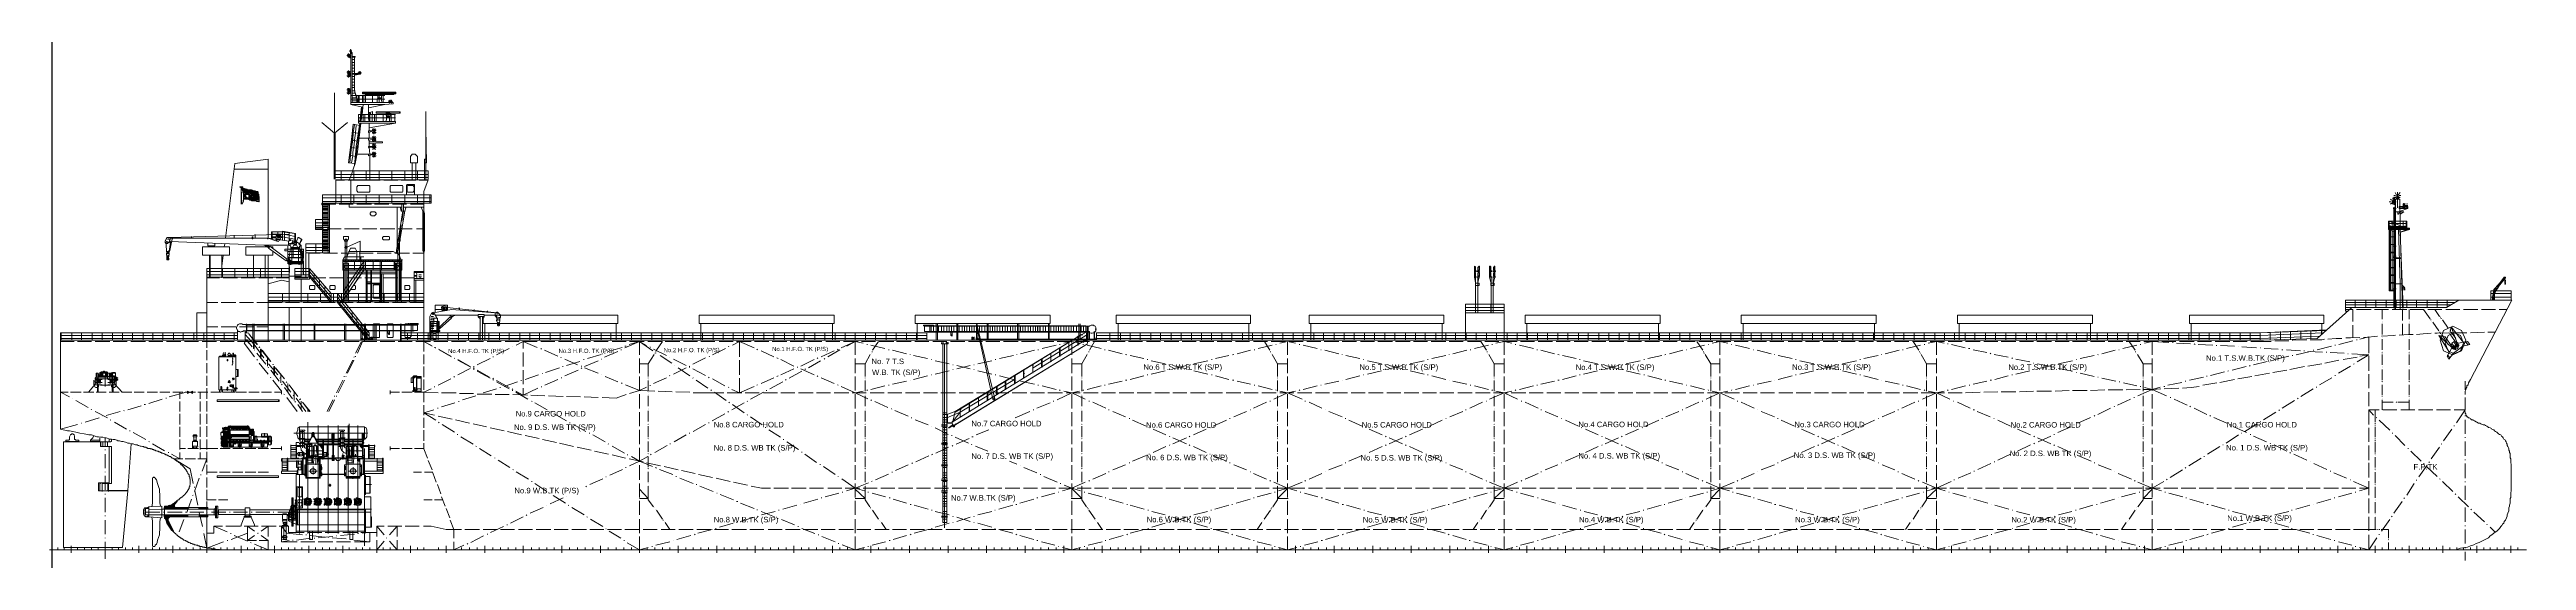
# Model space of a CAD drawing. Header units: millimetres. Extents: x -20 to 292011, y -1154 to 59111.
import ezdxf

# ---------------------------------------------------------------- set-up
doc = ezdxf.new("R2010")
doc.units = ezdxf.units.MM
doc.layers.add('PDF_Geomertry', color=7, linetype='Continuous')
doc.styles.get("Standard").update_dxf_attribs({"font": 'arial.ttf'})

msp = doc.modelspace()

# ---------------------------------------------------------------- linework, layer by layer
at = {"color": 3}
msp.add_xline((304, -120010), (0, 1), dxfattribs=at)
at = {"layer": 'PDF_Geomertry', "lineweight": 5}
for p, q in [((54598, 9590), (54667, 9521)), ((55011, 9315), (56458, 8419)), ((56802, 8144), (56871, 8144)), ((57215, 7937), (58593, 6973)), ((58937, 6766), (59006, 6766)), ((60521, 6215), (59006, 5526)), ((59351, 6491), (60797, 5595)), ((60935, 6422), (60935, 6422)), ((53978, 3047), (53909, 3047)), ((55838, 4011), (54323, 3254)), ((56251, 4218), (56182, 4149)), ((58180, 5113), (56664, 4424)), ((58593, 5320), (58593, 5320)), ((61141, 5389), (61210, 5320)), ((50672, 2496), (48950, 2496)), ((49295, 843), (49226, 774)), ((49501, 85), (49501, 361)), ((51154, 1738), (49639, 981)), ((50397, 85), (50397, 361)), ((52739, 2496), (51086, 2496)), ((51292, -259), (51292, 567)), ((51637, 1945), (51568, 1945)), ((53496, 2840), (51981, 2152)), ((52256, 85), (52256, 361)), ((54805, 2496), (53152, 2496)), ((53152, 85), (53152, 361)), ((54047, 85), (54047, 361)), ((54943, 85), (54943, 361)), ((56940, 2496), (55287, 2496)), ((55838, -259), (55838, 567)), ((56802, 85), (56802, 361)), ((59075, 2496), (57353, 2496)), ((57698, 85), (57698, 361)), ((58593, 85), (58593, 361)), ((61141, 2496), (59488, 2496)), ((59488, 85), (59488, 361)), ((60384, -259), (60384, 567))]:
    msp.add_line(p, q, dxfattribs=at)
for points in [[(35038, 58422), (35175, 58422), (35175, 58491), (35107, 58560)], [(35244, 58491), (35175, 58491), (35175, 58491)], [(35175, 58491), (35175, 58422), (35175, 58354), (35175, 58354)], [(35313, 58491), (35313, 58491), (35244, 58491), (35175, 58491)], [(35175, 58422), (35175, 58422)], [(35382, 58560), (35313, 58491), (35244, 58491), (35244, 58560), (35244, 58629)], [(35244, 58560), (35244, 58491)], [(35451, 58422), (35313, 58422), (35313, 58491), (35313, 58422), (35313, 58354), (35313, 58354)], [(35313, 58422), (35313, 58422)], [(35451, 58836), (35382, 58905), (35451, 59111), (35520, 59111), (35589, 58905), (35520, 58836), (35520, 58905), (35520, 58836), (35451, 58836), (35451, 58698), (35451, 58629), (35451, 58560), (35520, 58560), (35520, 58491), (35520, 58560), (35520, 58836), (35589, 58905)], [(35382, 58905), (35382, 58905), (35451, 58836), (35451, 58905), (35451, 58836), (35451, 58836)], [(35451, 58836), (35451, 58836), (35520, 58836), (35520, 58836)], [(39515, 53670), (35520, 53670), (35520, 52844), (35520, 58767), (35658, 58767), (35658, 52844), (35658, 53670)], [(35658, 58698), (35658, 58698)], [(35658, 58629), (35658, 58560)], [(35038, 56425), (35175, 56425), (35175, 56494), (35107, 56563)], [(35038, 56012), (35175, 56012), (35175, 56012)], [(35107, 58285), (35175, 58354), (35175, 58354)], [(35313, 56494), (35313, 56494), (35244, 56494), (35175, 56494), (35175, 56425), (35175, 56356), (35107, 56287)], [(35107, 56218), (35175, 56150)], [(35175, 56012), (35175, 56012), (35107, 55874)], [(35175, 58285), (35175, 58285), (35175, 58354), (35175, 58354)], [(35520, 58285), (35175, 58285), (35175, 58216), (35520, 58216)], [(35175, 58285), (35175, 58285), (35175, 58216)], [(35244, 56494), (35175, 56494), (35175, 56494)], [(35175, 56356), (35175, 56356), (35175, 56425), (35175, 56425)], [(35175, 56425), (35175, 56425)], [(35175, 56356), (35175, 56287), (35175, 56287)], [(35520, 56287), (35175, 56287), (35175, 56218), (35520, 56218)], [(35175, 56287), (35175, 56218)], [(35175, 56012), (35175, 56012), (35175, 56081), (35175, 56150), (35175, 56150)], [(35175, 56012), (35244, 56012), (35313, 56012), (35244, 56012), (35244, 55943), (35244, 55943)], [(35244, 56012), (35175, 56012)], [(35244, 58285), (35313, 58285), (35244, 58285), (35244, 58216)], [(35382, 56563), (35313, 56494), (35244, 56494), (35244, 56563), (35244, 56632)], [(35244, 56563), (35244, 56563), (35244, 56494)], [(35244, 56494), (35244, 56494)], [(35313, 56356), (35313, 56287), (35244, 56287), (35244, 56218)], [(35244, 56287), (35313, 56287), (35313, 56218), (35313, 56287), (35313, 56287)], [(35244, 55943), (35244, 55943), (35244, 56012)], [(35244, 55943), (35244, 55805)], [(35382, 58285), (35313, 58354), (35313, 58354)], [(35520, 58078), (35313, 58216), (35313, 58285), (35313, 58354), (35313, 58354)], [(35313, 58285), (35313, 58285), (35313, 58216)], [(35313, 58285), (35313, 58285)], [(35451, 56425), (35313, 56425), (35313, 56494), (35313, 56425), (35313, 56356), (35382, 56287)], [(35313, 56356), (35313, 56356), (35313, 56425), (35313, 56425)], [(35313, 56425), (35313, 56425)], [(35520, 56081), (35313, 56218), (35313, 56218)], [(35313, 56218), (35313, 56218), (35313, 56150)], [(35313, 56150), (35313, 56150), (35313, 56218)], [(35382, 56218), (35313, 56150)], [(35313, 56150), (35313, 56081), (35313, 56012), (35313, 56012)], [(35451, 56012), (35313, 56012), (35382, 55874)], [(36002, 58285), (35658, 58285)], [(35933, 57940), (35658, 57940)], [(35933, 57596), (35658, 57596)], [(35933, 57252), (35658, 57252)], [(35933, 56907), (35658, 56907)], [(35933, 56563), (35658, 56563)], [(35658, 56287), (36622, 56287), (36622, 56218), (35658, 56218)], [(35933, 55943), (35658, 55943)], [(35933, 55599), (35658, 55599)], [(36691, 56218), (36622, 56287), (36622, 56218), (35933, 56081)], [(36415, 56356), (36346, 56356)], [(36553, 56218), (36553, 56287), (36553, 56218), (36553, 56287), (36622, 56287), (36553, 56287), (36484, 56287), (36484, 56218), (36484, 56287), (36484, 56356), (36484, 56425), (36415, 56494)], [(36415, 56218), (36484, 56287), (36553, 56287), (36553, 56356), (36553, 56356)], [(36484, 56356), (36484, 56356)], [(36553, 56494), (36553, 56563)], [(36622, 56425), (36691, 56494)], [(36760, 56356), (36622, 56356)], [(32076, 50502), (33591, 49262), (33591, 54014)], [(35175, 54359), (35175, 54359), (35038, 54359)], [(35107, 53877), (35175, 53946), (35175, 54014), (35038, 54014)], [(35451, 54359), (35313, 54359), (35244, 54359), (35175, 54359), (35175, 54428), (35107, 54497)], [(35107, 54221), (35175, 54290), (35175, 54359), (35175, 54359)], [(35107, 54221), (35175, 54152), (35175, 54152), (35175, 54083), (35175, 54014), (35244, 54014), (35313, 54014), (35313, 53946), (35382, 53877)], [(35175, 54428), (35244, 54428), (35313, 54428), (35382, 54497)], [(35520, 54083), (35313, 54221), (35175, 54221), (35175, 54290), (35244, 54290), (35313, 54290), (35313, 54359), (35313, 54359)], [(35175, 54083), (35175, 54083), (35175, 54014)], [(35244, 54014), (35175, 54014)], [(35244, 54428), (35244, 54428), (35244, 54565)], [(35244, 54290), (35244, 54221), (35313, 54221), (35313, 54221), (35244, 54221), (35244, 54221)], [(35244, 53946), (35244, 53946), (35244, 54014)], [(35313, 54014), (35244, 54014), (35244, 53946), (35244, 53946)], [(35244, 53946), (35244, 53808)], [(35313, 54152), (35382, 54221), (35313, 54290), (35313, 54221), (35313, 54290)], [(35313, 54152), (35313, 54152), (35313, 54083), (35313, 54014), (35313, 54083), (35313, 54083)], [(35451, 54014), (35313, 54014)], [(36209, 53257), (35658, 53257), (35520, 53257), (35520, 52844)], [(35520, 52637), (35520, 52844), (39515, 52844)], [(36897, 52293), (35520, 52637), (39515, 52637), (37586, 52224)], [(35933, 55254), (35658, 55254)], [(35933, 54910), (35658, 54910)], [(35933, 54634), (35658, 54634)], [(35658, 53946), (36002, 53946)], [(35658, 53326), (35658, 53395), (36140, 53395)], [(35658, 53050), (35658, 53050), (36277, 53050)], [(35658, 53050), (35658, 52981)], [(36484, 52844), (36484, 53670), (36415, 53670), (36415, 52844), (35933, 54221), (36346, 52844)], [(36209, 53670), (36209, 52844)], [(36277, 53257), (36415, 53257), (36415, 53257)], [(36966, 53257), (36897, 53257), (36484, 53257)], [(36828, 51466), (36966, 52637), (36760, 51053)], [(40823, 54083), (36897, 54083), (36897, 53877), (40823, 53877)], [(36897, 53670), (36897, 52844)], [(36966, 54083), (36966, 53877)], [(40823, 54014), (36966, 54014)], [(40823, 53946), (36966, 53946)], [(37035, 53877), (37035, 53877), (40754, 53877), (40754, 53877)], [(37035, 53670), (37035, 52844)], [(37999, 53257), (37242, 53257), (37035, 53257)], [(37173, 53877), (37242, 53808), (40548, 53808), (40617, 53877)], [(37242, 53670), (37242, 52844)], [(37586, 51053), (37586, 52637), (37586, 51466)], [(38068, 53670), (38068, 52844)], [(39515, 53257), (39308, 53257), (38895, 53257), (38068, 53257)], [(38688, 53326), (38619, 53257)], [(38619, 53188), (38619, 52844)], [(38757, 53808), (38757, 53808)], [(38826, 53670), (38826, 52844)], [(39032, 53808), (39032, 53808)], [(39101, 53326), (39101, 53257)], [(39101, 53188), (39170, 52844)], [(39308, 53670), (39308, 52844)], [(39859, 52844), (39515, 52844), (40479, 52844), (40479, 52706), (39515, 52637)], [(40066, 52981), (39928, 52981)], [(40066, 53050), (39997, 53119)], [(39997, 52775), (40066, 52844)], [(40134, 53050), (40134, 52981), (40134, 52981)], [(40134, 52981), (40134, 52981), (40134, 52912), (40134, 52844), (40134, 52912), (40134, 52912)], [(40203, 52981), (40134, 52981)], [(40203, 53050), (40203, 53188)], [(40203, 52981), (40203, 52981), (40203, 52981), (40203, 53050), (40203, 53050)], [(40203, 52981), (40203, 52981), (40203, 52912), (40203, 52844), (40203, 52844)], [(40203, 52844), (40203, 52912), (40203, 52912)], [(40272, 53050), (40341, 53119)], [(40410, 52981), (40272, 52981)], [(40341, 52775), (40272, 52844)], [(33591, 49262), (35107, 50502)], [(36691, 50433), (36277, 47058), (36002, 45681), (35795, 44992), (35589, 44372), (35313, 43683), (37724, 43683), (37724, 46645)], [(36553, 50157), (35795, 50295), (35382, 46645), (35726, 49331)], [(35933, 50226), (35795, 49331), (35726, 48436), (35589, 47540), (35451, 46645), (35382, 45749)], [(36140, 50157), (36071, 49331)], [(36277, 47678), (36553, 50433), (36140, 47678)], [(36415, 51466), (36415, 50640)], [(40754, 51466), (36484, 51466), (36415, 51466), (36484, 51466), (36484, 51466)], [(37655, 49882), (40754, 50433), (36415, 50433), (36415, 50640), (40754, 50640)], [(36484, 51053), (36966, 51053)], [(36760, 52361), (36553, 50640)], [(36828, 52361), (36622, 50640)], [(36760, 50984), (36691, 50640)], [(36966, 51466), (36966, 50640)], [(37035, 51053), (37173, 51053), (37655, 51053), (37930, 51053)], [(37173, 51466), (37173, 50640)], [(37586, 51810), (37586, 51742)], [(37655, 51466), (37655, 50640), (37586, 50984)], [(37724, 51604), (37655, 51604), (37655, 51673), (37793, 51673)], [(37655, 49538), (37655, 50433)], [(37862, 51397), (37862, 51466), (37793, 51673), (37724, 51673), (37724, 51466), (37724, 51397)], [(37724, 51328), (37793, 51466), (37793, 51397)], [(37793, 51535), (38068, 51466), (38068, 51810), (37793, 51673), (37793, 51604)], [(37999, 51466), (37999, 50640)], [(37999, 51053), (38206, 51053)], [(38137, 49675), (38068, 49744)], [(38206, 49744), (38206, 49813)], [(38206, 49675), (38206, 49675), (38206, 49606)], [(38275, 51466), (38275, 50640)], [(38275, 51053), (38481, 51053), (39308, 51053), (39859, 51053), (40272, 51053), (40685, 51053), (40754, 51053)], [(38275, 49675), (38275, 49675), (38413, 49744)], [(40066, 51742), (38481, 51742), (38481, 51604), (40066, 51604)], [(38481, 51742), (38481, 51604)], [(38481, 51466), (38481, 50640)], [(39308, 51466), (39308, 50640)], [(39721, 51259), (40134, 51259), (40203, 51328), (40272, 51328), (40203, 51535), (39997, 51535), (40066, 51604), (40066, 51673), (39859, 51673), (39652, 51673), (39652, 51604), (39790, 51535), (39652, 51535), (39652, 51328), (39721, 51259), (39721, 51191), (40066, 51191), (40066, 51259)], [(39652, 50640), (39721, 50984)], [(39721, 51742), (41305, 51742), (41305, 51604), (39721, 51604)], [(39721, 51053), (39721, 51122)], [(39997, 51259), (39997, 51535), (39790, 51535), (39790, 51259)], [(40066, 51053), (40066, 51122)], [(40066, 50640), (40066, 50984)], [(40272, 51466), (40272, 50640)], [(40685, 50640), (40685, 51466)], [(41236, 51742), (41236, 51604)], [(44198, 45749), (44405, 45749), (44336, 49813)], [(44336, 43821), (44336, 51810)], [(44611, 43821), (44611, 44785), (33522, 44785), (33522, 43821), (33522, 49262), (33660, 49262), (33660, 43821)], [(36415, 49262), (35726, 49331), (35244, 45749), (35589, 48504)], [(35520, 47540), (36209, 47471)], [(35589, 48436), (36346, 48298)], [(35795, 47540), (35726, 46645)], [(35933, 48367), (35864, 47540)], [(36071, 49262), (35933, 48436)], [(36140, 47540), (35933, 45474)], [(36002, 46783), (37586, 46783)], [(36209, 47540), (36209, 47540), (36346, 47540), (36209, 47540), (36071, 45887)], [(36277, 48642), (37793, 48642)], [(36346, 47540), (36346, 47540)], [(37655, 48642), (37655, 49331)], [(37655, 47678), (37655, 48436)], [(37724, 46783), (37655, 47540)], [(38137, 49606), (37999, 49606)], [(38137, 49331), (37999, 49331)], [(38137, 48711), (37999, 48711)], [(38137, 48436), (37999, 48436)], [(38068, 47609), (38137, 47747), (37999, 47747)], [(38137, 47540), (37999, 47540)], [(38137, 46851), (37999, 46851)], [(38068, 49469), (38137, 49538)], [(38068, 49538), (38137, 49469)], [(38137, 49262), (38068, 49193)], [(38137, 48780), (38068, 48849)], [(38137, 48504), (38068, 48573), (38137, 48642)], [(38137, 48367), (38068, 48298)], [(38137, 47885), (38068, 47953)], [(38068, 47678), (38137, 47609)], [(38137, 47471), (38068, 47334)], [(38137, 46920), (38068, 46989)], [(38068, 46783), (38137, 46714)], [(38068, 46714), (38137, 46783)], [(38206, 49606), (38206, 49538), (38206, 49538)], [(38275, 49606), (38275, 49606), (38275, 49538), (38206, 49538), (38206, 49538)], [(38206, 49606), (38206, 49606)], [(38413, 49469), (38275, 49538), (38206, 49538), (38275, 49538), (38275, 49538)], [(38206, 49538), (38275, 49538), (38275, 49538)], [(38413, 49538), (38275, 49469), (38206, 49469), (38206, 49400), (38206, 49400)], [(38206, 49400), (38206, 49469), (38206, 49400), (38206, 49331), (38206, 49331)], [(38206, 49400), (38206, 49400), (38275, 49400), (38275, 49469)], [(38275, 49469), (38275, 49400), (38275, 49469), (38206, 49469), (38206, 49469)], [(38275, 49331), (38275, 49331), (38275, 49400), (38275, 49400), (38206, 49400), (38206, 49400)], [(38413, 49193), (38275, 49262), (38275, 49331), (38206, 49331), (38206, 49262), (38206, 49124)], [(38206, 49331), (38206, 49331), (38275, 49331)], [(38275, 49262), (38206, 49262)], [(38206, 48849), (38206, 48918)], [(38206, 48780), (38206, 48780)], [(38275, 48780), (38275, 48711), (38275, 48642), (38206, 48642), (38275, 48642), (38275, 48573), (38275, 48642), (38206, 48642), (38275, 48642), (38413, 48573), (38413, 48642)], [(38206, 48711), (38206, 48711), (38275, 48711)], [(38206, 48711), (38206, 48711), (38206, 48642), (38206, 48573)], [(38413, 48573), (38275, 48504), (38206, 48504), (38275, 48504), (38275, 48504)], [(38206, 48436), (38206, 48436), (38275, 48436)], [(38206, 48367), (38206, 48367)], [(38206, 48298), (38206, 48229)], [(38413, 47953), (38275, 47885), (38275, 47816), (38206, 47816), (38206, 47885), (38206, 48022)], [(38275, 47885), (38206, 47885)], [(38275, 47747), (38275, 47747), (38206, 47747), (38206, 47816), (38206, 47816)], [(38413, 47609), (38275, 47747), (38275, 47816), (38206, 47816), (38206, 47747), (38275, 47747), (38275, 47678), (38206, 47678), (38206, 47747), (38206, 47747)], [(38413, 47678), (38275, 47609), (38206, 47609), (38206, 47540), (38206, 47540), (38206, 47609), (38206, 47609)], [(38206, 47540), (38275, 47540), (38275, 47609), (38275, 47540), (38275, 47540)], [(38206, 47609), (38206, 47609)], [(38206, 47540), (38206, 47540), (38206, 47471)], [(38206, 47540), (38206, 47540)], [(38206, 47471), (38206, 47471)], [(38206, 47402), (38206, 47334)], [(38206, 46989), (38206, 47058)], [(38206, 46920), (38206, 46920), (38206, 46851)], [(38206, 46851), (38206, 46783), (38206, 46783)], [(38275, 46851), (38275, 46851), (38275, 46783), (38206, 46783), (38206, 46783)], [(38206, 46851), (38206, 46851)], [(38413, 46783), (38275, 46714), (38206, 46714), (38206, 46645), (38206, 46645)], [(38413, 46714), (38275, 46783), (38206, 46783), (38275, 46783), (38275, 46783)], [(38206, 46783), (38275, 46783), (38275, 46783)], [(38275, 49538), (38275, 49538)], [(38275, 48780), (38275, 48780), (38413, 48849)], [(38275, 48711), (38275, 48711)], [(38275, 48642), (38275, 48573)], [(38275, 48504), (38275, 48504)], [(38275, 48367), (38275, 48367), (38413, 48298)], [(38275, 47747), (38275, 47678), (38275, 47747), (38275, 47816)], [(38275, 47471), (38275, 47471), (38275, 47540)], [(38275, 47540), (38275, 47540)], [(38275, 47471), (38275, 47471), (38413, 47334)], [(38275, 46920), (38275, 46920), (38413, 46989)], [(38275, 46783), (38275, 46783)], [(38481, 49606), (38344, 49606)], [(38481, 49331), (38344, 49331)], [(38481, 48711), (38344, 48711)], [(38481, 48436), (38344, 48436)], [(38481, 47747), (38344, 47747)], [(38481, 47540), (38344, 47540)], [(38481, 46851), (38344, 46851)], [(28770, 36520), (28288, 36727), (28288, 36658), (28219, 36658), (28219, 36520), (25740, 36865), (25740, 46163), (21814, 45681), (20712, 36865)], [(21745, 44992), (25740, 44992)], [(33522, 44372), (44611, 44372)], [(33522, 44028), (44611, 44028)], [(34349, 44785), (34349, 43821)], [(35244, 45749), (36002, 45681)], [(35726, 46576), (35589, 45749)], [(35864, 44785), (35864, 43821)], [(38137, 46576), (37999, 46576)], [(38137, 46507), (38068, 46438)], [(38206, 46645), (38206, 46714), (38206, 46645), (38206, 46576), (38206, 46576)], [(38206, 46645), (38206, 46645), (38275, 46645), (38275, 46714)], [(38275, 46714), (38275, 46645), (38275, 46714), (38206, 46714), (38206, 46714)], [(38275, 46576), (38275, 46576), (38275, 46645), (38275, 46645), (38206, 46645), (38206, 46645)], [(38413, 46438), (38275, 46507), (38275, 46576), (38206, 46576), (38206, 46507), (38206, 46369)], [(38206, 46576), (38206, 46576), (38275, 46576)], [(38275, 46507), (38206, 46507)], [(38481, 46576), (38344, 46576)], [(38826, 44785), (38826, 43821)], [(40341, 44785), (40341, 43821)], [(41856, 44785), (41856, 43821)], [(42752, 43821), (42752, 45749)], [(43165, 43821), (43165, 45749)], [(43372, 44785), (43372, 43821)], [(44198, 43821), (44198, 46163), (44405, 46163)], [(22640, 40859), (22571, 42788), (22571, 40859)], [(22847, 41479), (23122, 41479), (23191, 41479), (23467, 41410), (23742, 41341), (23811, 41273), (23949, 41273), (24155, 41273), (24293, 41273), (24431, 41204), (24638, 41135), (24706, 41204), (24706, 41755), (24638, 41892), (24638, 42030), (24569, 42168), (24569, 42306), (24500, 42375), (24431, 42375), (24224, 42443), (24087, 42443), (23880, 42512), (23742, 42581), (23329, 42581), (23191, 42650), (22985, 42719), (22778, 42719), (22640, 42788), (22709, 42650), (22778, 42581), (22778, 42306), (22847, 42168), (22847, 41204), (22709, 40859)], [(32145, 40997), (32145, 38104), (32145, 35212), (32145, 41961), (44129, 41961), (44956, 41961), (44956, 40997), (44129, 40997), (32971, 40997), (32971, 35143), (30216, 35143), (30216, 32319)], [(32971, 40790), (32076, 40790), (32076, 40997), (32971, 40997)], [(32145, 41617), (44129, 41617), (44956, 41617)], [(32145, 41204), (44129, 41204), (44956, 41204)], [(32834, 40997), (32834, 38104), (32834, 35212)], [(44129, 23503), (44129, 24674), (44129, 35143), (44129, 42375), (44611, 43752), (33729, 43752), (33729, 40997)], [(33729, 43683), (34762, 43683)], [(34349, 41961), (34349, 40997)], [(35175, 43683), (36828, 43683)], [(35313, 40997), (35313, 40515)], [(35520, 40997), (35520, 43752)], [(35864, 41961), (35864, 40997)], [(37311, 43683), (38964, 43683)], [(37311, 41961), (37311, 40997)], [(38826, 41961), (38826, 40997)], [(39377, 43683), (41030, 43683)], [(40341, 41961), (40341, 40997)], [(41443, 43683), (43165, 43683)], [(41856, 41961), (41856, 40997)], [(43027, 41961), (43027, 43132), (42958, 43201), (42132, 43201), (42063, 43132), (42063, 41961)], [(43372, 41961), (43372, 40997)], [(43578, 43683), (44611, 43683)], [(44818, 41961), (44818, 40997)], [(276032, 41135), (275825, 41135)], [(276101, 41341), (275963, 41479)], [(275963, 40859), (276101, 40997)], [(276169, 41204), (276238, 41204), (276307, 41204), (276307, 41204)], [(276307, 40997), (276307, 40997), (276238, 40997), (276169, 40997)], [(276514, 40790), (276514, 40790), (276169, 40928), (276169, 40997)], [(276238, 41410), (276238, 41617)], [(276238, 41341), (276238, 41341)], [(276307, 40997), (276307, 40997)], [(276583, 41892), (276376, 41892)], [(276514, 40859), (276376, 40997), (276376, 41686), (276445, 41686), (276445, 40997)], [(276376, 41341), (276514, 41479), (276514, 38586), (276514, 38242)], [(276652, 41135), (276445, 41135)], [(276652, 42030), (276514, 42237)], [(276514, 41617), (276652, 41755)], [(277065, 41410), (277065, 41479), (276514, 41479)], [(276514, 40997), (276514, 40997)], [(276583, 41479), (276583, 39964), (276583, 41479), (276583, 38586), (276583, 28462), (276583, 37898), (276583, 28462)], [(276652, 41548), (276652, 41548)], [(277134, 42237), (276927, 42030), (276858, 42030), (276789, 42030), (276720, 42030)], [(276927, 42030), (276927, 41961), (276789, 41961), (276720, 41961), (276720, 42030), (276720, 42030)], [(276720, 41961), (276720, 41892), (276720, 41824), (276720, 41824), (276720, 41755), (276720, 41686), (276720, 41617), (276720, 41548), (276720, 41479), (276720, 41548)], [(276720, 41892), (276720, 41892)], [(276720, 41617), (276720, 41617), (276720, 41548)], [(276789, 41617), (276927, 41617), (276927, 41548), (276720, 41548), (276720, 41617), (276789, 41617), (276927, 41617), (276720, 41617), (276789, 41617), (276789, 40446)], [(276789, 42099), (276789, 42099), (276789, 42030), (276789, 42099), (276789, 42306)], [(276789, 42030), (276789, 42030)], [(276927, 41548), (276789, 41548), (276927, 41548), (276927, 41617), (276927, 41617)], [(276858, 41961), (276858, 41892), (276858, 41824), (276858, 41755), (276927, 41686), (276858, 41686), (276858, 41617), (276858, 41548), (276858, 41479), (276858, 41548)], [(276927, 41824), (276927, 41824)], [(277134, 41617), (276927, 41755)], [(277203, 41892), (276996, 41892)], [(277478, 40928), (277478, 40928)], [(277685, 40859), (278029, 40928)], [(31318, 38104), (31318, 39069), (32971, 39069)], [(31318, 38655), (32971, 38655)], [(31318, 38311), (32971, 38311)], [(32971, 38104), (31318, 38104), (31318, 37898), (32971, 37898)], [(31318, 37967), (32283, 37967)], [(32076, 40859), (33729, 40859)], [(32145, 40859), (32834, 40859)], [(32145, 40653), (32834, 40653)], [(32145, 40515), (32834, 40515)], [(32145, 40377), (32834, 40377)], [(32145, 40239), (32834, 40239)], [(32145, 40102), (32834, 40102)], [(32145, 39895), (32834, 39895)], [(32145, 39757), (32834, 39757)], [(32145, 39688), (32834, 39688)], [(32145, 39482), (32834, 39482)], [(32145, 39344), (32834, 39344)], [(32145, 39206), (32834, 39206)], [(32145, 39069), (32834, 39069), (32834, 38104)], [(32145, 38862), (32834, 38862)], [(32145, 38724), (32834, 38724)], [(32145, 38586), (32834, 38586)], [(32145, 38449), (32834, 38449)], [(32145, 38311), (32834, 38311)], [(32696, 37967), (34349, 37967)], [(34142, 40859), (35795, 40859)], [(34762, 37967), (36484, 37967)], [(36209, 40859), (37930, 40859)], [(36897, 37967), (38550, 37967)], [(38275, 40859), (39997, 40859)], [(38964, 37967), (40685, 37967)], [(40410, 40859), (42063, 40859)], [(41650, 40102), (40892, 35418), (40892, 35143), (40961, 35143), (41099, 35418), (41856, 40033), (41719, 40033), (41512, 38862)], [(40961, 35694), (40961, 40515)], [(41099, 37967), (42752, 37967)], [(41236, 36796), (41443, 38449)], [(41512, 40859), (41512, 40515)], [(41719, 40859), (41719, 40033)], [(41994, 40515), (41994, 40446), (41856, 40033)], [(42545, 40859), (44129, 40859)], [(43234, 37967), (44129, 37967)], [(43854, 40515), (43854, 40446), (43991, 40033), (43991, 35418), (44129, 35143), (44198, 35418), (44198, 39757), (44129, 40033), (43991, 40033)], [(275756, 38035), (275756, 38862), (277891, 38862), (277891, 38862)], [(275825, 38862), (275825, 38862), (275756, 38862)], [(278236, 37898), (278236, 38035), (275756, 38035), (275756, 37898)], [(275825, 38862), (275825, 38035)], [(277891, 38586), (275825, 38586), (275825, 38518)], [(277822, 38242), (275825, 38242)], [(277891, 38173), (275825, 38173), (277822, 38173)], [(275894, 38242), (275894, 38242), (275894, 38311), (275963, 38311), (275963, 38242), (275963, 38311)], [(275963, 38242), (275963, 38242), (275894, 38242), (275894, 38242)], [(275894, 38035), (275894, 38242)], [(276514, 38173), (276514, 38035), (276514, 37898), (275894, 37898), (275894, 37002), (275894, 36107), (275894, 35212)], [(275963, 38104), (275963, 38035), (275963, 38104), (275894, 38035), (275894, 38035)], [(276101, 38173), (276101, 38173), (275963, 38242), (275963, 38242)], [(275963, 38242), (275963, 38173)], [(275963, 38104), (275963, 38035)], [(276032, 38104), (276101, 38104), (276101, 38104), (276101, 38173)], [(276652, 40377), (276307, 40377)], [(276376, 40515), (276376, 28600)], [(276376, 40446), (276514, 40446)], [(276376, 40377), (276376, 38104), (276376, 37691), (276376, 34729), (276514, 34729), (276376, 34729)], [(276514, 40308), (276376, 40308)], [(276445, 34729), (276445, 37691), (276445, 38104), (276445, 40308)], [(277547, 39964), (276514, 39964), (277547, 39964), (277134, 39688)], [(277065, 39964), (276927, 39688), (276858, 39688), (276858, 39964)], [(277065, 40033), (277134, 40033), (278029, 40377), (278029, 40584), (276996, 40584), (276996, 40377), (278029, 40377)], [(277478, 28600), (277134, 37622), (277134, 38035), (277134, 38173), (277409, 28600)], [(277409, 40515), (277409, 40515)], [(277478, 40722), (277478, 40722), (277478, 40790), (277478, 40859), (277478, 40859)], [(277478, 40722), (277478, 40653), (277478, 40584), (277685, 40584), (277685, 40515), (277685, 40446), (277478, 40446), (277478, 40584), (277478, 40446)], [(277478, 40584), (277478, 40584), (277478, 40515), (277478, 40446)], [(277478, 40515), (277616, 40515), (277616, 40446), (277616, 40584)], [(277478, 38449), (277478, 38380)], [(277547, 40446), (277547, 40790)], [(277547, 40515), (277685, 40515), (277547, 40515), (277547, 40446), (277547, 40584)], [(277547, 38173), (277616, 38242), (277685, 38242), (277685, 38242)], [(277547, 38104), (277547, 38173)], [(277616, 40859), (277616, 40859), (277685, 40859), (277616, 40790), (277616, 40722), (277616, 40653), (277685, 40653), (277616, 40584), (277616, 40584)], [(277616, 38242), (277616, 38173)], [(277616, 38104), (277616, 38035)], [(277616, 38035), (277685, 38035), (277685, 38035)], [(278029, 40722), (277685, 40722), (277685, 40722)], [(277685, 40515), (277685, 40515), (277685, 40584), (278029, 40515)], [(277685, 38242), (277685, 38242), (277685, 38035), (277685, 38035)], [(277685, 38104), (277685, 38035), (277685, 38035)], [(277891, 38862), (277891, 38035)], [(14237, 36382), (14100, 36382), (14237, 36933), (14237, 36865), (14100, 36314), (14100, 36382), (13893, 36382), (14100, 36382), (13893, 36245), (13686, 36245), (13686, 36314), (13618, 36314), (13618, 36520), (13618, 36382), (13618, 36382)], [(14237, 36933), (14031, 36933), (13962, 36933), (13893, 36933), (13824, 36933), (13824, 36865), (13618, 36520), (13755, 36865), (13824, 36933), (13893, 36933), (13962, 36933), (13962, 36933)], [(13824, 35005), (13686, 36382)], [(13824, 34592), (13824, 34661), (13755, 35005), (13824, 35212), (13824, 35280), (13893, 35280), (14031, 35280), (14031, 35212), (14100, 35005)], [(13893, 36382), (13893, 36382)], [(14169, 35418), (14031, 35418), (14031, 35280), (14100, 35280), (14169, 35418), (14444, 36796)], [(14031, 35005), (14237, 36382), (14237, 36451)], [(26979, 37278), (14100, 36933)], [(14169, 36451), (25257, 36038)], [(14306, 36865), (23880, 36865), (23880, 36796), (23949, 36796), (23949, 36865), (23949, 37002), (23949, 36933), (23949, 37002)], [(19472, 36245), (19472, 35969), (18645, 35969), (18645, 36314)], [(18852, 35831), (18852, 35969)], [(19265, 35831), (19265, 35969)], [(20574, 35831), (20643, 36176)], [(25395, 36038), (25395, 35969), (25464, 35900), (25671, 35831), (23122, 35831), (23122, 34867), (26291, 34867), (26291, 35349)], [(23949, 37002), (23949, 37002), (23880, 37002)], [(23880, 36865), (23880, 36933), (23880, 37002)], [(23949, 37071), (23949, 36796)], [(26773, 36520), (25740, 36865), (23949, 36865)], [(29597, 35969), (29665, 35969), (29665, 36038), (29597, 36038), (29528, 36038), (29321, 35694), (28495, 35694), (28357, 36038), (28288, 36038), (28219, 36038), (25257, 36038), (28150, 36038), (28150, 36520)], [(25808, 36038), (25808, 35969), (25395, 35969), (25395, 35969)], [(25671, 35831), (25740, 35763), (25740, 35831), (25808, 35831), (25808, 35900)], [(25877, 35694), (25740, 35763)], [(25946, 35831), (25808, 35900), (25808, 35969)], [(26291, 35694), (26291, 35831), (26084, 35831)], [(26704, 37002), (26222, 37002), (26222, 37278), (26910, 37278), (26910, 37622), (26910, 37347), (27048, 37347), (27461, 37347), (28219, 37209), (28908, 37071), (28908, 37416), (28219, 37484), (27461, 37622), (26153, 37622), (26153, 36796)], [(27461, 37691), (27461, 37622), (26910, 37622), (26222, 37622), (26222, 37347), (26910, 37347)], [(26704, 36933), (26222, 36933), (26222, 36796)], [(26842, 36727), (26704, 36796), (26842, 36796), (26842, 36727), (26910, 36727), (26635, 36727), (26635, 36727), (26910, 36727)], [(29046, 36451), (28977, 36451), (28977, 37416), (27461, 37691), (27461, 36658), (27461, 36933), (27255, 36933), (27186, 37140), (27048, 37278), (26910, 37278), (26910, 37209), (26704, 37071), (26704, 37140), (26842, 37278), (26910, 37278), (26979, 37347), (27048, 37278), (27117, 37278), (27255, 37140), (27255, 37002), (27461, 37002), (28219, 36865), (27461, 37002), (27461, 37209), (27461, 37347)], [(26704, 37071), (26704, 36796), (26704, 36727)], [(26773, 36727), (26773, 36658)], [(27048, 36658), (27048, 36727), (27048, 36727)], [(27461, 37278), (27117, 37278)], [(27186, 36658), (27186, 36727), (27255, 36933)], [(28908, 36589), (28839, 36520), (28701, 36520), (28632, 36451), (28632, 36314), (28563, 36245), (28632, 36245), (28563, 36176), (28632, 36176), (28701, 36176), (28701, 36245), (28770, 36314), (28770, 36382), (28839, 36382), (28908, 36451), (28977, 36451), (28977, 36520), (28977, 36589), (28908, 36589), (28908, 36727), (28908, 37071), (28219, 37209), (28219, 36865), (28219, 37209), (28219, 37484), (28219, 37278), (27461, 37347), (27461, 37622)], [(27461, 36865), (27461, 37002)], [(27668, 37278), (27668, 37622), (27668, 37347)], [(27668, 36933), (27668, 36589), (27668, 36933), (27668, 37278), (27668, 37002)], [(28081, 35349), (27737, 35349), (27737, 35556), (28081, 35556), (28701, 35556), (29321, 35556), (29321, 35280), (29321, 35556), (29321, 35694)], [(27737, 35556), (29941, 35556), (29941, 34523), (28081, 34523), (28357, 34110)], [(28081, 34592), (28081, 35556), (28081, 34523), (28081, 34523)], [(28219, 36658), (28219, 36520)], [(28219, 34592), (28288, 34936), (28357, 35280), (28357, 35556)], [(28563, 36245), (28357, 36245), (28288, 36245), (28288, 36245)], [(28288, 36176), (28288, 36245)], [(28563, 36176), (28357, 36176), (28288, 36176), (28288, 36176)], [(28426, 36176), (28357, 36176), (28357, 36107), (28357, 36038)], [(28426, 36245), (28563, 36314)], [(28426, 35556), (28426, 35900)], [(28495, 35763), (29390, 35763)], [(28563, 34592), (28563, 34936), (28563, 35280), (28563, 35556), (28563, 35694)], [(30561, 35143), (30561, 32250), (28908, 32250), (28908, 32043), (30630, 32043), (30630, 32319), (30630, 33283), (33178, 30321), (33178, 29357)], [(29528, 36038), (29528, 36107), (29459, 36176), (29046, 36451), (29252, 36865), (29252, 36933), (29321, 36933), (29390, 36933), (29321, 36933), (29252, 36933), (29252, 36865), (29046, 36382)], [(29321, 35556), (29597, 35556), (29597, 35280), (29597, 34936), (29528, 35280), (29459, 35556), (29459, 35900)], [(29665, 36038), (29665, 35556), (29597, 35969), (29459, 35969)], [(29872, 34592), (29872, 35556), (29665, 35556), (29734, 35280), (29803, 34936), (29803, 34592), (29734, 34936), (29665, 35280), (29665, 35556), (29665, 35280), (29665, 34936), (29665, 34592)], [(32971, 36176), (30216, 36176), (30216, 35212)], [(32971, 35763), (30216, 35763)], [(32971, 35418), (30216, 35418)], [(30561, 35074), (31869, 35074)], [(31387, 36176), (31387, 35212)], [(32145, 37898), (32834, 37898)], [(32145, 37760), (32834, 37760)], [(32145, 37622), (32834, 37622)], [(32145, 37484), (32834, 37484)], [(32145, 37347), (32834, 37347)], [(32145, 37209), (32834, 37209)], [(32145, 37071), (32834, 37071)], [(32145, 36933), (32834, 36933)], [(32145, 36727), (32834, 36727)], [(32145, 36589), (32834, 36589)], [(32145, 36451), (32834, 36451)], [(32145, 36314), (32834, 36314)], [(32145, 36107), (32834, 36107)], [(32145, 35969), (32834, 35969)], [(32145, 35831), (32834, 35831)], [(32145, 35694), (32834, 35694)], [(32145, 35556), (32834, 35556)], [(32145, 35349), (32834, 35349)], [(32283, 35074), (33936, 35074)], [(34349, 35074), (36071, 35074)], [(34762, 35763), (35107, 35763)], [(34831, 29495), (34831, 36727), (35038, 36727), (35038, 29495)], [(36622, 35280), (36622, 36520), (34969, 35763)], [(35038, 34661), (35451, 35694), (36002, 35694), (36209, 35280), (36209, 34316)], [(35244, 35280), (40479, 35280), (41168, 34936), (41443, 34316)], [(36484, 35074), (38137, 35074)], [(36553, 34316), (36553, 35280)], [(38619, 35074), (40272, 35074)], [(40685, 35074), (42407, 35074)], [(40961, 35074), (40961, 35143), (41168, 36314)], [(41030, 29495), (41030, 36727), (41236, 36727), (41236, 29495)], [(42821, 35074), (44129, 35074)], [(277891, 37898), (277891, 37898), (277134, 37553), (277203, 37553), (278236, 37898), (275756, 37898)], [(276514, 37553), (276514, 37553), (275756, 37898)], [(275963, 37898), (275825, 37898), (275825, 37898)], [(275825, 37898), (275894, 37898), (275894, 37898)], [(275825, 37002), (275825, 37002)], [(276514, 35212), (275825, 35212), (275825, 36107)], [(276514, 34316), (275825, 34316), (275825, 35143), (276514, 35143)], [(275894, 35143), (275894, 34316)], [(275963, 37898), (275963, 37829), (275963, 37002), (275963, 36107), (275963, 35212)], [(275963, 35143), (275963, 34316)], [(276652, 37898), (276307, 37898), (276101, 37898)], [(276652, 35900), (276307, 35900)], [(276514, 37898), (276376, 37898), (276514, 37898), (276514, 28462)], [(276514, 37829), (276376, 37829)], [(276376, 35900), (276514, 35900)], [(276514, 35831), (276376, 35831)], [(276927, 37553), (276927, 37553)], [(277065, 37898), (277065, 37553), (277134, 37553)], [(13893, 34661), (13824, 34661)], [(13962, 34523), (14031, 34454), (14031, 34316), (13824, 34316), (13824, 34385), (13824, 34523), (13893, 34592), (13893, 34592)], [(14031, 34661), (13893, 34661), (13893, 34592), (13962, 34592), (14031, 34523), (13962, 34523), (13962, 34523)], [(13962, 34661), (13962, 34592)], [(14031, 34661), (14031, 34661), (14100, 35005)], [(18508, 32319), (18508, 33283), (25740, 33283), (28219, 33283)], [(18508, 32939), (25740, 32939), (28219, 32939)], [(18508, 32525), (25740, 32525), (28219, 32525)], [(18508, 23916), (18508, 24811), (18508, 32250), (28219, 32250)], [(18508, 32181), (20023, 32181)], [(18852, 32181), (18852, 34867)], [(18921, 32181), (18921, 34867)], [(20298, 34867), (20298, 32181)], [(20298, 33559), (20436, 34867)], [(20367, 32319), (20367, 33283)], [(20436, 32181), (22158, 32181)], [(21814, 32319), (21814, 33283)], [(22571, 32181), (24224, 32181)], [(23329, 32319), (23329, 33283)], [(24018, 32181), (24018, 34867)], [(24638, 32181), (26291, 32181)], [(24844, 32319), (24844, 33283)], [(25395, 34867), (25395, 32181)], [(25740, 24674), (25740, 34867)], [(26704, 32181), (28219, 32181)], [(27324, 32319), (27324, 33283)], [(28150, 34110), (28219, 34316), (28012, 34316), (27944, 34247), (27944, 34178), (28081, 34110)], [(28219, 34385), (28426, 34110), (28081, 34523), (28081, 34592), (28495, 34110)], [(28081, 34592), (29941, 34592)], [(28081, 33834), (28081, 33903), (28081, 34041), (29803, 34041), (29803, 34110), (28908, 34110), (28081, 34110), (28081, 34041), (28081, 33972)], [(28081, 33903), (29803, 33903), (29803, 34041), (29803, 33972)], [(28081, 34041), (29803, 34041)], [(28150, 33903), (28150, 33834), (28150, 33834)], [(28219, 33765), (28150, 33834), (29734, 33834)], [(28150, 33145), (28288, 33145)], [(28219, 34454), (28219, 34523)], [(28219, 32801), (28219, 32388), (28908, 32388), (29665, 32388), (29665, 33834)], [(28219, 32388), (28219, 29357)], [(28426, 33765), (28426, 33834), (28426, 33765), (28357, 33765), (28357, 33834)], [(28495, 33834), (28563, 33765)], [(28563, 34110), (28563, 34523)], [(28701, 34523), (28701, 34936), (28701, 34592)], [(28908, 32319), (28908, 33283), (30561, 33283)], [(28908, 32939), (30561, 32939)], [(28908, 32525), (30561, 32525)], [(28908, 32181), (30423, 32181)], [(29390, 33834), (29321, 33765), (29321, 33765)], [(29528, 33834), (29459, 33765), (29459, 33834), (29459, 33765)], [(29597, 34729), (29597, 34936), (29597, 34592)], [(29872, 34454), (29941, 33903), (29941, 32663), (29941, 32594), (29872, 32663), (29872, 33903), (29803, 34385), (29803, 34523), (29872, 34523), (29597, 34110)], [(29941, 34523), (29665, 34110), (29665, 34178), (29665, 34523)], [(29734, 33903), (29734, 33834), (29665, 33765), (29665, 33765)], [(30630, 32939), (33178, 29908)], [(30630, 32525), (33178, 29495)], [(30630, 32319), (33109, 29357)], [(30905, 32181), (32558, 32181)], [(31181, 32594), (31181, 31561)], [(32971, 32181), (34693, 32181)], [(34624, 30597), (37035, 34110), (37035, 33076), (34487, 29357), (37035, 33145)], [(37035, 33076), (34487, 29357)], [(34556, 34316), (34762, 34661), (36209, 34661)], [(41512, 34110), (34556, 34110), (34762, 34316), (34969, 34110), (35107, 34316), (35313, 34110), (35520, 34316), (35726, 34110), (35933, 34316), (36140, 34110), (36346, 34316), (36553, 34110), (36691, 34316), (36897, 34110), (37104, 34316), (37311, 34110), (37517, 34316), (37724, 34110), (37930, 34316), (38137, 34110), (38344, 34316), (38550, 34110), (38688, 34316), (38895, 34110), (39101, 34316), (39308, 34110), (39515, 34316), (39721, 34110), (39928, 34316), (40134, 34110), (40341, 34316), (40548, 34110), (40685, 34316), (40961, 34110), (41099, 34316), (41305, 34110), (41512, 34316), (41512, 34247)], [(34556, 34110), (34556, 33076), (41512, 33076), (41512, 34316)], [(41374, 34316), (34556, 34316), (34556, 33903), (34831, 33283), (40548, 33283)], [(34556, 33627), (41512, 33627)], [(34556, 33145), (41512, 33145)], [(34624, 29495), (34624, 33903), (35244, 33903), (35244, 29495)], [(37035, 33627), (34624, 30115)], [(34693, 29495), (34693, 33903)], [(35107, 32181), (36760, 32181)], [(35175, 29495), (35175, 33903)], [(35244, 32870), (40823, 32870)], [(35244, 32663), (40823, 32663)], [(37035, 34661), (35520, 34661)], [(36691, 33076), (36691, 34661)], [(37173, 32181), (38895, 32181)], [(37242, 33076), (37242, 34110)], [(37311, 29357), (37311, 33076)], [(37448, 29357), (37448, 33076)], [(37862, 29357), (37862, 33076)], [(37930, 29357), (37930, 33076)], [(38137, 33076), (38137, 34110)], [(38964, 29357), (38964, 33076), (38964, 34110)], [(39032, 29357), (39032, 33076)], [(39101, 33076), (39101, 34110)], [(39101, 29357), (39101, 32663)], [(39308, 29357), (39308, 32663)], [(39308, 32181), (40961, 32181)], [(40479, 33283), (41099, 33490), (41443, 34110)], [(40617, 33076), (40617, 34110)], [(40685, 33076), (40685, 34110)], [(40823, 29495), (40823, 33903)], [(40892, 29495), (40892, 33903)], [(41581, 34316), (41512, 34316), (41099, 34316)], [(41236, 33076), (41236, 34110)], [(41374, 29495), (41374, 33903)], [(41374, 32181), (42958, 32181)], [(41443, 29495), (41443, 33903)], [(42958, 29357), (42958, 32939), (44129, 32939)], [(42958, 32801), (44129, 32801)], [(42958, 32388), (43303, 32388), (43303, 32457), (42958, 32457)], [(43234, 32457), (43303, 32594), (43234, 32801)], [(43234, 32112), (43303, 32250), (43234, 32388)], [(43509, 32525), (43785, 32594)], [(43509, 32388), (43854, 32388)], [(43509, 32319), (43785, 32181)], [(167967, 33559), (167967, 33559)], [(167967, 33008), (167967, 32939), (167967, 33008), (167967, 32939), (168173, 32939), (168173, 33008), (167967, 33008), (168036, 33008), (167967, 33008), (167967, 33076), (167967, 33076)], [(167967, 32319), (167967, 32250), (167967, 32939), (167967, 32250), (168104, 31630), (168104, 31630)], [(168104, 32732), (168104, 32801), (167967, 32801), (167967, 32801)], [(167967, 32801), (167967, 32388), (168104, 32388), (168104, 32457), (168104, 32732)], [(167967, 32388), (167967, 32388), (167967, 32319), (167967, 32319)], [(168036, 33559), (168036, 33076), (168036, 33008), (168036, 32939), (168036, 33008)], [(168036, 32801), (168036, 32388), (168036, 32319), (168036, 32250)], [(168104, 32250), (168104, 28049)], [(168518, 33559), (168587, 33559), (168587, 33076), (168518, 33076), (168518, 33008), (168518, 33076), (168518, 33559), (168449, 33490), (168380, 33421), (168380, 33145), (168449, 33076), (168518, 33076)], [(168380, 31630), (168380, 31630), (168518, 32250), (168518, 32939)], [(168380, 32250), (168380, 28049), (168380, 29082)], [(168449, 32939), (168449, 33008), (168587, 33008), (168587, 32939), (168587, 33008), (168449, 33008)], [(168449, 32319), (168449, 32319)], [(168518, 32319), (168518, 32250), (168518, 32939), (168518, 33008)], [(168518, 32801), (168518, 32388)], [(169826, 33008), (169826, 33076), (169826, 33559), (169757, 33559), (169757, 33076), (169757, 33008), (169757, 32939)], [(169826, 33559), (169895, 33490), (169895, 33421), (169895, 33145), (169895, 33076), (169826, 33076), (169757, 33076)], [(169964, 31630), (169895, 31630), (169757, 32250), (169757, 32939), (169757, 33008), (169757, 32939), (170033, 32939), (170033, 33008), (169757, 33008)], [(169826, 32319), (169826, 32388), (169757, 32388), (169757, 32801), (169826, 32801), (169826, 32388), (169895, 32388), (169895, 32457), (169895, 32732), (169895, 32801), (169826, 32801)], [(169757, 32388), (169757, 32319), (169895, 32319), (169757, 32319), (169757, 32250), (169757, 32319), (169757, 32319)], [(169757, 32319), (170033, 32319), (170033, 32250), (169757, 32250)], [(169826, 32250), (169826, 32939)], [(169895, 32250), (169895, 32319), (169895, 32319)], [(169964, 32250), (169964, 28049)], [(170308, 33559), (170308, 33490), (170240, 33421), (170240, 33145), (170308, 33076), (170308, 33559), (170377, 33559), (170377, 33076), (170377, 33008), (170377, 32939), (170377, 32250), (170240, 31630), (170171, 31630)], [(170171, 32250), (170171, 32319), (170446, 32319), (170446, 32250), (170171, 32250), (170171, 28049)], [(170308, 32801), (170240, 32732), (170240, 32457), (170308, 32388), (170308, 32801), (170377, 32801), (170377, 32388), (170377, 32319), (170308, 32319), (170308, 32319), (170377, 32319)], [(170308, 33008), (170308, 33076), (170377, 33076)], [(170377, 32388), (170308, 32388), (170308, 32319), (170308, 32250), (170308, 32939), (170308, 33008), (170377, 33008), (170377, 32939)], [(170377, 33008), (170308, 33008), (170308, 32939)], [(170377, 32319), (170377, 32319), (170377, 32250)], [(276514, 33421), (275825, 33421), (275825, 34247), (276514, 34247)], [(276514, 33352), (275825, 33352), (275825, 32525), (276514, 32525)], [(276514, 31630), (275825, 31630), (275825, 32457), (276514, 32457)], [(275894, 34247), (275894, 33421)], [(275894, 33352), (275894, 32525)], [(275894, 32457), (275894, 31630)], [(275963, 34247), (275963, 33421)], [(275963, 33352), (275963, 32525)], [(275963, 32457), (275963, 31630)], [(276652, 34729), (276307, 34729)], [(276652, 34592), (276307, 34592)], [(276514, 34661), (276376, 34661), (276376, 28668), (276514, 28668)], [(276514, 34592), (276376, 34592)], [(276445, 28737), (276445, 34661)], [(276583, 34523), (276996, 34523), (277134, 34523), (277271, 34523)], [(276583, 34454), (276996, 34454), (277134, 34454), (277271, 34454)], [(289393, 32250), (288774, 31492), (288774, 31561), (288774, 31492), (288774, 31423)], [(289393, 32181), (289393, 32250), (289462, 32250), (289531, 32181), (289531, 32250), (289325, 32181)], [(289531, 32181), (289393, 32043), (289462, 32043), (289462, 32181), (289462, 31906)], [(18508, 29288), (19816, 29288)], [(20230, 29288), (21951, 29288)], [(22365, 29288), (24018, 29288)], [(24431, 29288), (25740, 29288), (27393, 29288)], [(28219, 31699), (27324, 31906), (25740, 31492)], [(25740, 30321), (44129, 30321)], [(25740, 29908), (44129, 29908)], [(25740, 29495), (44129, 29495)], [(25740, 29357), (44129, 29357)], [(27461, 30321), (27461, 29357)], [(27806, 29288), (29459, 29288)], [(29665, 32043), (29665, 29357)], [(29872, 29288), (31594, 29288)], [(30423, 30321), (30423, 29357)], [(31801, 31906), (31801, 30872)], [(31938, 30321), (31938, 29357)], [(32007, 29288), (33660, 29288)], [(32420, 31217), (32420, 30184)], [(33454, 30321), (33454, 29357)], [(37517, 24811), (33936, 29288), (33936, 30321), (37655, 25707), (37655, 24811)], [(33936, 29908), (37655, 25294)], [(33936, 29495), (37655, 24880)], [(34073, 29288), (35795, 29288)], [(34418, 30321), (34418, 29357)], [(34556, 29357), (34624, 29495), (35244, 29495), (35313, 29357)], [(35520, 30804), (36002, 30804), (36071, 30872), (36071, 31217), (36002, 31286), (35795, 31286)], [(36209, 29288), (37862, 29288)], [(36415, 30321), (36415, 29357)], [(37311, 29495), (37242, 29357)], [(37448, 31699), (37862, 31699)], [(37448, 31561), (38964, 31561)], [(37448, 31492), (38964, 31492)], [(37448, 29495), (37517, 29357)], [(37862, 29495), (37724, 29357)], [(37930, 29495), (38068, 29357)], [(38275, 29288), (39997, 29288)], [(38964, 29495), (38826, 29357)], [(39032, 29495), (39170, 29357)], [(39446, 30321), (39446, 29357)], [(40410, 29288), (42063, 29288)], [(41512, 29357), (41443, 29495), (40823, 29495), (40754, 29357)], [(40961, 30321), (40961, 29357)], [(42407, 30321), (42407, 29357)], [(42476, 29288), (44129, 29288)], [(42958, 32112), (44129, 32112)], [(42958, 31906), (44129, 31906)], [(42958, 30321), (43372, 30321)], [(43165, 31906), (43165, 29357)], [(168104, 31561), (168518, 31561), (168518, 31286), (168104, 31286)], [(168380, 31561), (168380, 31286)], [(169964, 31561), (169964, 31286)], [(170240, 31561), (170240, 31286)], [(284779, 18475), (284779, 18544), (284779, 18613), (284779, 18682), (284779, 18750), (284779, 18819), (284848, 18957), (284848, 19026), (284917, 19164), (284985, 19301), (284985, 19439), (285123, 19577), (285192, 19784), (285399, 20197), (290289, 29564), (284021, 29564), (270659, 29564), (270659, 28668), (282575, 28668), (284021, 29564)], [(283608, 29288), (270659, 29288)], [(271830, 28668), (271830, 29564)], [(273070, 28668), (273070, 29564)], [(274241, 28668), (274241, 29564)], [(275481, 28668), (275481, 29564)], [(276514, 31561), (275825, 31561), (275825, 30735), (276514, 30735)], [(275825, 30666), (276514, 30666)], [(275894, 31561), (275894, 30735)], [(275963, 31561), (275963, 30735)], [(276652, 30872), (276307, 30872)], [(276376, 30941), (276376, 30941), (276514, 30941)], [(276514, 30804), (276376, 30804)], [(276376, 30321), (276376, 30321)], [(276376, 30046), (276376, 30046)], [(276652, 28668), (276652, 29564)], [(277340, 31286), (277409, 31286), (277685, 31010), (277340, 31010), (277409, 31010)], [(277685, 31010), (277685, 31010), (277340, 31010)], [(277547, 30941), (277547, 30872), (277547, 30804), (277547, 30804)], [(277547, 30872), (277547, 30872)], [(277547, 30804), (277547, 30804), (277547, 30735)], [(277547, 30804), (277616, 30804), (277685, 30804), (277685, 30735)], [(277616, 30941), (277616, 30941), (277616, 31010)], [(277616, 30941), (277616, 30941), (277616, 30872)], [(277616, 30941), (277616, 30941), (277616, 30872)], [(277616, 30941), (277616, 30872)], [(277685, 30941), (277685, 30872), (277685, 30872)], [(277685, 30872), (277685, 30804), (277685, 30804)], [(277685, 30804), (277685, 30804)], [(277891, 28668), (277891, 29564)], [(279062, 28668), (279062, 29564)], [(280302, 28668), (280302, 29564)], [(281473, 28668), (281473, 29564)], [(282644, 28737), (282644, 29564)], [(290220, 29564), (290220, 30666), (287809, 30666), (287809, 29564)], [(290220, 30321), (287809, 30321)], [(290220, 29908), (287809, 29908)], [(288154, 30735), (288016, 29908), (288154, 29908)], [(288154, 30597), (288154, 30597), (288154, 30528), (288154, 30459), (288154, 30390), (288154, 29564), (288154, 29770), (288085, 29839), (288085, 29770), (288016, 29564), (288016, 29702), (288016, 29564)], [(288016, 29908), (288016, 29564), (288016, 29564), (288154, 29564), (288154, 29564)], [(288223, 30735), (288154, 30597), (288154, 30735), (288154, 30804), (288223, 30735), (288223, 30804), (288292, 30804), (288292, 30872), (289325, 32112)], [(288774, 31492), (288154, 30804)], [(288223, 29564), (288223, 30390), (288223, 30597), (288292, 30666), (288292, 30735), (288360, 30735), (289393, 31974)], [(288636, 31148), (288705, 31079), (288360, 30597), (288360, 30528), (288292, 30459), (288223, 30115), (288223, 30115)], [(288911, 31561), (288911, 31492)], [(289049, 31699), (288980, 31699), (289049, 31630)], [(288980, 31630), (288980, 31561), (288980, 31561)], [(289462, 31630), (289462, 31768)], [(289531, 31561), (289462, 31561), (289462, 31561)], [(289462, 31492), (289462, 31492), (289462, 31423)], [(289531, 31561), (289531, 31561)], [(3286, 14893), (1289, 14342), (1289, 24811), (261017, 24811), (267353, 25018), (271417, 28668)], [(17337, 24811), (17337, 28049), (18508, 28049)], [(18508, 26396), (19816, 26396)], [(20230, 26396), (21951, 26396)], [(22847, 26671), (22778, 26671), (22640, 26740), (22365, 26740), (22227, 26671), (22158, 26602), (22020, 26327), (22020, 26258), (22089, 26051), (22158, 25982), (22227, 25845), (22365, 25845), (22502, 25776), (22640, 25845), (22778, 25845), (22847, 25913), (23191, 25913), (23191, 26671), (22847, 26671), (23122, 26671), (23122, 26602)], [(22365, 26396), (24018, 26396)], [(23260, 25913), (23260, 25982), (23260, 26602), (23260, 25982)], [(23949, 24811), (23949, 26740)], [(24087, 26740), (24087, 24811), (24018, 24811)], [(24431, 26396), (25740, 26396)], [(25740, 28668), (44129, 28668)], [(27530, 24811), (27530, 26740)], [(27668, 24811), (27668, 26740)], [(28219, 28668), (28219, 24674)], [(29665, 28668), (29665, 24674)], [(31181, 24811), (31181, 26740)], [(31250, 24811), (31250, 26740)], [(34762, 24811), (34762, 26740)], [(34900, 24811), (34900, 26740)], [(35658, 28186), (35658, 27222)], [(36209, 27429), (36209, 26464)], [(36691, 26740), (36691, 24811), (36760, 24811), (36760, 25018), (36691, 25018), (36691, 24811)], [(36828, 26740), (36828, 24811), (36897, 24949), (37035, 24949), (36966, 24811)], [(36828, 26671), (36828, 25707)], [(37104, 26740), (37104, 24811), (37104, 24743)], [(37242, 26740), (37242, 24811)], [(38344, 24811), (38344, 26740)], [(38481, 24811), (38481, 26740)], [(41374, 26740), (41374, 24674), (41374, 24674)], [(41443, 26740), (41443, 24674), (41443, 24674)], [(42270, 26809), (42338, 26809), (42270, 26809), (42270, 26740), (42270, 26671), (42407, 26671)], [(42338, 26671), (42270, 26671)], [(42476, 26809), (42614, 26809), (42614, 26671), (42476, 26671)], [(43096, 26602), (42614, 26602), (43372, 26602), (43372, 25982), (42614, 25982), (43096, 25982)], [(42614, 25982), (42614, 26602)], [(42958, 26602), (42958, 26671)], [(45782, 27015), (45576, 27635), (45300, 28049), (45162, 28117), (45162, 28049), (45093, 28049), (45025, 27980), (44818, 27635), (44818, 25982), (45369, 25982), (45989, 25982), (44818, 25982), (44818, 24811)], [(44887, 27015), (44887, 25982), (44887, 24811)], [(44956, 27222), (44956, 27291)], [(44956, 27084), (44956, 27015), (44956, 27015)], [(44956, 26878), (44956, 26878)], [(44956, 26671), (44956, 26602), (44956, 26602)], [(44956, 26464), (44956, 26396), (44956, 26396)], [(45231, 28049), (47366, 28462), (52532, 28049), (52532, 28049)], [(45231, 27635), (45231, 27635)], [(45231, 27429), (45231, 27429)], [(45231, 27222), (45231, 27291)], [(45231, 27084), (45231, 27015)], [(45231, 26878), (45231, 26878)], [(45231, 26671), (45231, 26602)], [(45231, 26396), (45231, 26464)], [(45507, 27773), (50535, 27773)], [(45644, 27015), (45644, 25982)], [(45713, 27015), (45713, 25982)], [(45851, 27015), (45851, 25982)], [(47366, 27498), (47297, 27429), (47229, 27566), (47366, 27429), (45989, 26189), (45920, 26258)], [(47229, 27566), (45920, 26327)], [(45920, 27015), (45920, 25982)], [(46264, 28255), (46264, 28255), (46815, 28393), (46746, 28806), (46540, 28875), (46264, 28806), (46195, 28668), (46264, 28255), (46815, 28324), (46746, 28393), (46264, 28324)], [(46746, 28462), (46264, 28393)], [(46471, 28462), (46402, 28668), (46540, 28668), (46540, 28462)], [(46471, 28737), (52739, 28049), (52739, 27980)], [(47573, 27773), (47229, 27773), (47711, 27773), (47435, 27566), (47366, 27498), (47366, 27566), (47229, 27773), (47229, 27704)], [(47297, 27566), (47229, 27498)], [(47711, 27773), (47711, 27704)], [(48262, 28393), (48262, 28668), (48331, 28600), (48331, 28393)], [(49984, 28255), (50052, 28462), (50052, 28462)], [(49984, 28324), (50052, 28324), (50052, 28393)], [(50052, 28462), (50052, 28255)], [(51017, 27429), (51086, 27429), (51223, 27566), (51223, 27842), (50535, 27842), (50535, 27635), (51223, 27635)], [(50741, 27429), (50672, 27429), (50535, 27566), (50535, 27635)], [(50741, 27635), (50741, 24811)], [(51017, 27635), (51017, 24811)], [(51086, 27498), (51086, 26809), (52807, 26809)], [(51223, 27773), (52532, 27773)], [(51292, 26809), (51292, 24811)], [(52670, 27635), (52670, 27566), (52670, 27498), (52601, 27635), (52945, 27498), (53152, 27498), (53152, 27773), (52876, 28049), (52807, 28117), (52739, 28117), (52670, 28117), (52532, 28049)], [(53083, 27704), (53083, 27773), (52532, 27773), (53083, 27773), (66996, 27773), (66996, 26809), (53014, 26809)], [(52532, 27704), (52601, 27635)], [(52670, 27704), (52739, 27153)], [(52807, 26671), (52807, 26740), (52876, 26671), (52945, 26671), (52876, 26878), (52876, 26809), (52876, 26878), (52876, 26878)], [(52807, 26671), (52807, 26671), (52807, 26602), (52876, 26533), (52945, 26533)], [(52945, 26533), (53014, 26602), (53083, 26671), (53014, 26740), (52945, 26878)], [(53014, 27153), (53152, 27635)], [(66789, 26809), (66789, 24811)], [(76776, 26809), (76776, 24811)], [(92273, 26809), (92273, 24811)], [(102260, 26809), (102260, 24811)], [(103362, 25845), (103775, 25845), (103155, 25845), (103155, 26464), (103775, 26464), (103362, 26464)], [(122578, 26464), (122165, 26464), (122234, 26464), (122165, 26464), (122165, 26533), (103500, 26533), (103500, 26464), (122165, 26464), (122165, 25776), (109354, 25776), (109354, 24880), (109285, 24880), (109285, 25776)], [(103775, 25845), (103775, 26464)], [(103913, 25845), (103913, 26464)], [(104188, 25845), (104188, 26464)], [(104533, 24811), (104533, 26740)], [(104533, 25845), (104533, 26464)], [(104670, 24811), (104670, 26740)], [(104808, 25845), (104808, 26464)], [(105153, 25845), (105153, 26464)], [(105428, 25845), (105428, 26464)], [(105772, 25845), (105772, 26464)], [(106048, 25845), (106048, 26464)], [(106323, 25845), (106323, 26464)], [(106599, 25845), (106599, 26464)], [(106943, 24811), (106943, 26740)], [(106943, 25845), (106943, 26464)], [(107081, 24811), (107081, 26740)], [(107219, 25845), (107219, 26464)], [(107563, 25845), (107563, 26464)], [(107839, 25845), (107839, 26464)], [(108114, 25845), (108114, 26464)], [(108459, 25845), (108459, 26464)], [(108734, 25845), (108734, 26464)], [(111214, 17855), (109285, 26533), (109285, 26671), (109354, 26671), (109354, 26533), (111420, 17924)], [(110525, 24811), (110525, 26740)], [(110525, 25845), (110525, 26464)], [(110663, 24811), (110663, 26740)], [(110869, 25845), (110869, 26464)], [(111145, 25845), (111145, 26464)], [(111420, 25845), (111420, 26464)], [(111696, 25845), (111696, 26464)], [(112040, 25845), (112040, 26464)], [(112316, 25845), (112316, 26464)], [(112660, 25845), (112660, 26464)], [(112935, 25845), (112935, 26464)], [(113280, 25845), (113280, 26464)], [(113555, 25845), (113555, 26464)], [(113831, 25845), (113831, 26464)], [(114106, 24811), (114106, 26740)], [(114106, 25845), (114106, 26464)], [(114244, 24811), (114244, 26740)], [(114451, 25845), (114451, 26464)], [(114726, 25845), (114726, 26464)], [(115002, 25845), (115002, 26464)], [(115346, 25845), (115346, 26464)], [(115622, 25845), (115622, 26464)], [(115966, 25845), (115966, 26464)], [(116241, 25845), (116241, 26464)], [(116517, 25845), (116517, 26464)], [(116724, 25845), (116724, 26464)], [(117137, 25845), (117137, 26464)], [(117412, 25845), (117412, 26464)], [(117757, 26809), (117757, 24811), (117757, 26740)], [(117757, 25845), (117757, 26464)], [(117826, 24811), (117826, 26740)], [(118032, 25845), (118032, 26464)], [(118377, 25845), (118377, 26464)], [(118652, 25845), (118652, 26464)], [(118928, 25845), (118928, 26464)], [(119203, 25845), (119203, 26464)], [(119547, 25845), (119547, 26464)], [(119823, 25845), (119823, 26464)], [(120167, 25845), (120167, 26464)], [(120443, 25845), (120443, 26464)], [(120718, 25845), (120718, 26464)], [(121063, 25845), (121063, 26464)], [(121338, 24811), (121338, 26740)], [(121338, 25845), (121338, 26464)], [(121476, 24811), (121476, 26740)], [(121614, 25845), (121614, 26464)], [(121889, 25845), (121889, 26464)], [(122578, 25776), (122647, 25707), (122785, 25638), (122922, 25638), (123060, 25707), (123129, 25707), (123336, 25913), (123336, 26327), (123267, 26464), (123129, 26533), (123060, 26602), (122785, 26602), (122647, 26533), (122578, 26464), (122302, 26464), (122302, 26464)], [(122440, 25776), (122440, 26464), (122302, 26464), (122302, 25776), (122302, 25707)], [(125953, 26809), (125953, 24811)], [(141381, 26809), (141381, 24811)], [(148682, 26809), (148682, 24811)], [(164179, 26809), (164179, 24811)], [(166934, 28049), (166934, 29082), (171479, 29082), (171479, 28049), (171479, 24811)], [(166934, 28668), (171479, 28668)], [(166934, 28324), (171479, 28324)], [(166934, 24811), (166934, 28049), (171479, 28049)], [(169895, 28049), (169895, 29082)], [(174165, 26809), (174165, 24811)], [(189662, 26809), (189662, 24811)], [(199649, 26809), (199649, 24811)], [(215146, 26809), (215146, 24811)], [(225133, 26809), (225133, 24811)], [(240630, 26809), (240630, 24811)], [(252476, 26809), (252476, 24811)], [(267904, 26809), (267904, 25569)], [(283057, 29013), (270659, 29013)], [(270935, 28255), (270659, 28255), (270659, 28668)], [(271555, 27015), (271555, 28462), (270659, 28462)], [(271555, 25087), (271555, 26602)], [(273690, 28462), (271968, 28462)], [(275756, 28462), (274103, 28462)], [(274999, 27291), (274999, 28462)], [(274999, 27084), (274999, 27084)], [(274999, 26878), (274999, 26878)], [(274999, 25500), (274999, 26740)], [(277891, 28462), (276169, 28462)], [(276445, 28668), (276307, 28668)], [(276376, 28806), (276376, 28806), (276376, 28737), (276514, 28737)], [(277409, 27153), (277409, 28462)], [(277409, 25431), (277409, 26740)], [(278167, 27291), (278167, 28462)], [(278167, 27084), (278167, 27084)], [(278167, 26878), (278167, 26878)], [(278167, 25500), (278167, 26740)], [(279958, 28462), (278305, 28462)], [(280646, 27360), (279889, 28462)], [(282024, 28462), (280371, 28462)], [(280784, 27222), (280715, 27222)], [(280853, 27084), (280853, 27084)], [(281679, 25913), (280991, 26947)], [(281748, 27635), (281197, 28462)], [(281886, 27498), (281817, 27566)], [(281955, 27360), (281955, 27429)], [(282782, 26258), (282093, 27222)], [(284159, 28462), (282506, 28462)], [(283608, 24329), (283815, 24398), (282988, 25569), (283126, 26396), (283815, 24605)], [(284572, 24536), (283126, 26396)], [(286294, 28462), (284572, 28462)], [(288360, 28462), (286707, 28462)], [(289738, 28462), (288774, 28462)], [(1289, 24811), (1289, 25707)], [(22158, 25362), (1289, 25362)], [(22158, 25018), (1289, 25018)], [(1289, 24674), (2873, 24674)], [(1358, 25707), (1358, 24811)], [(2598, 25707), (2598, 24811)], [(3286, 24674), (4939, 24674)], [(3768, 25707), (3768, 24811)], [(5008, 25707), (5008, 24811)], [(5353, 24674), (7074, 24674)], [(6179, 25707), (6179, 24811)], [(7419, 25707), (7419, 24811)], [(7488, 24674), (9141, 24674)], [(8590, 25707), (8590, 24811)], [(9554, 24674), (11276, 24674)], [(9761, 25707), (9761, 24811)], [(11000, 25707), (11000, 24811)], [(11689, 24674), (13342, 24674)], [(12171, 25707), (12171, 24811)], [(13342, 25707), (13342, 24811)], [(13755, 24674), (15477, 24674)], [(14582, 25707), (14582, 24811)], [(15753, 25707), (15753, 24811)], [(15890, 24674), (17543, 24674)], [(16992, 25707), (16992, 24811)], [(17957, 24674), (19679, 24674)], [(18163, 25707), (18163, 24811)], [(18508, 22470), (18508, 23641)], [(19403, 25707), (19403, 24811)], [(20092, 24674), (21745, 24674)], [(20505, 23158), (20436, 23158), (20505, 23158), (20436, 23227), (20505, 23227), (20436, 23296), (20505, 23296), (20436, 23296), (20505, 23365)], [(20574, 25707), (20574, 24811)], [(20712, 23021), (20712, 23158), (20643, 23158), (20712, 23227), (20643, 23227), (20712, 23296), (20643, 23296), (20712, 23296), (20643, 23365)], [(21745, 25707), (21745, 24811)], [(22158, 24880), (22158, 26051)], [(22158, 24674), (23880, 24674)], [(24155, 22883), (22916, 24467)], [(23191, 24880), (23122, 24880), (22985, 24536), (23053, 24674)], [(23329, 24880), (23053, 24880), (23053, 25913)], [(23053, 25776), (23191, 25776)], [(23053, 25707), (23191, 25707), (23191, 25707), (23467, 25638), (23260, 25707)], [(25257, 22745), (24087, 24329), (23053, 25500)], [(23122, 24674), (23122, 24674)], [(23260, 24743), (23260, 24743), (23191, 24743)], [(23191, 24674), (23191, 24743), (23260, 24743), (23260, 24743)], [(23260, 26258), (23260, 26258)], [(36002, 25913), (23260, 25913), (23260, 25982), (42958, 25982)], [(23260, 24811), (23260, 24811)], [(23536, 25500), (23536, 25500)], [(23604, 25500), (23604, 25431)], [(24500, 24329), (23604, 25431), (24431, 24329)], [(24087, 24743), (24087, 24811), (24018, 24811), (24018, 24743)], [(24018, 24743), (24018, 24743), (24087, 24743)], [(24293, 24674), (25946, 24674)], [(24775, 23985), (24706, 24054)], [(24706, 23916), (24706, 23985)], [(26015, 22332), (24982, 23641)], [(26084, 22332), (25051, 23641)], [(26359, 24674), (28081, 24674)], [(28495, 24674), (30148, 24674)], [(30561, 24674), (32283, 24674)], [(32696, 24674), (34349, 24674)], [(42958, 25913), (34762, 25913)], [(34762, 24674), (36484, 24674)], [(36760, 24674), (36071, 23296)], [(36277, 23296), (36897, 24674), (38550, 24674)], [(37035, 24949), (36897, 24949), (36760, 24949)], [(36760, 24880), (36897, 24880), (36897, 24880), (37035, 24880), (37035, 24811)], [(36897, 24880), (36897, 25018), (36897, 24949), (36897, 24949)], [(37035, 25018), (37104, 25018), (37104, 24880), (37104, 24880)], [(37104, 24880), (37104, 24880), (37035, 24880)], [(37035, 24674), (37999, 24674)], [(37104, 25087), (37104, 24811), (37104, 25087), (37104, 25018)], [(37311, 25707), (37311, 24811)], [(37379, 25707), (37379, 24811)], [(37448, 25913), (37448, 24949)], [(37793, 24811), (37793, 25156), (38137, 25156), (38137, 24811)], [(37999, 25087), (37930, 25018), (37930, 24949), (37999, 24949), (38068, 25087), (38137, 25225)], [(37999, 25087), (37999, 25087), (38068, 25087), (38137, 25225), (38137, 25225)], [(38964, 24674), (40685, 24674)], [(39859, 25982), (39859, 25913), (39928, 25500), (39928, 25500)], [(40066, 25982), (40066, 25913), (40066, 25500), (39997, 25500)], [(39997, 25638), (39997, 25638)], [(41099, 24674), (42752, 24674)], [(103431, 25362), (41443, 25362)], [(103431, 25018), (41443, 25018)], [(42201, 25707), (42201, 24811)], [(43165, 24674), (44887, 24674)], [(43372, 25707), (43372, 24811)], [(44129, 24949), (44129, 25707)], [(45025, 24192), (44129, 24674), (45093, 24123)], [(44611, 25707), (44611, 24811)], [(44818, 25982), (44818, 25982), (44818, 25845)], [(44818, 25845), (44818, 25845)], [(44887, 25845), (45369, 25845)], [(44956, 26258), (44956, 26189), (44956, 26189)], [(44956, 24811), (44956, 25776), (45025, 25776), (45025, 25845)], [(45025, 25776), (44956, 25845)], [(45093, 25776), (45025, 25776), (45025, 25845), (45093, 25776), (45093, 25845)], [(45162, 25776), (45162, 25845), (45162, 25845)], [(45231, 26258), (45231, 26189)], [(45300, 24674), (46953, 24674)], [(45369, 25845), (45920, 25845), (45438, 25845), (45989, 25845), (45989, 25982), (45989, 25982)], [(45369, 23985), (45438, 23985)], [(45438, 23916), (45507, 23916)], [(45576, 25776), (45644, 25845), (45576, 25776), (45576, 25845)], [(45576, 25500), (45576, 25431), (45576, 25431)], [(45576, 25156), (45576, 25087), (45576, 25087)], [(45713, 25776), (45782, 25845), (45713, 25776), (45713, 25845)], [(45782, 25845), (45782, 25776), (45782, 25707), (45782, 25776), (45782, 24811), (45782, 25707)], [(45920, 25845), (45782, 25776), (45851, 25845), (45782, 25776)], [(45851, 23778), (47297, 22952)], [(45920, 26189), (45920, 26120)], [(45920, 23709), (47366, 22883)], [(46953, 25707), (46953, 24811)], [(47366, 24674), (49088, 24674)], [(48193, 25707), (48193, 24811)], [(49364, 25707), (49364, 24811)], [(49501, 24674), (51154, 24674)], [(50603, 25707), (50603, 24811)], [(51568, 24674), (53221, 24674)], [(51774, 25707), (51774, 24811)], [(54185, 23847), (52670, 23090)], [(53014, 25707), (53014, 24811)], [(53703, 24674), (55356, 24674)], [(54185, 25707), (54185, 24811)], [(54598, 24054), (54598, 24054)], [(55011, 24260), (55838, 24674), (57491, 23985)], [(55425, 25707), (55425, 24811)], [(55769, 24674), (57491, 24674)], [(55838, 24674), (55838, 23847)], [(55838, 23365), (55838, 21712)], [(56596, 25707), (56596, 24811)], [(57766, 25707), (57766, 24811)], [(57904, 24674), (59557, 24674)], [(57904, 23847), (57973, 23778)], [(58317, 23641), (59902, 22952)], [(59006, 25707), (59006, 24811)], [(59970, 24674), (61692, 24674)], [(60177, 25707), (60177, 24811)], [(61417, 25707), (61417, 24811)], [(62106, 24674), (63759, 24674)], [(62588, 25707), (62588, 24811)], [(63759, 25707), (63759, 24811)], [(64172, 24674), (65825, 24674)], [(64998, 25707), (64998, 24811)], [(66996, 23503), (65412, 22814)], [(67478, 23985), (65825, 23503)], [(66169, 25707), (66169, 24811)], [(66307, 24674), (67960, 24674)], [(67409, 23709), (67340, 23709)], [(67409, 25707), (67409, 24811)], [(68304, 24329), (69544, 24674), (67822, 23916)], [(67960, 24123), (67822, 24123)], [(68373, 24674), (70095, 24674)], [(68580, 25707), (68580, 24811)], [(69544, 23090), (69544, 24674), (70371, 24192)], [(69544, 24674), (71128, 23572)], [(69751, 25707), (69751, 24811)], [(70508, 24674), (72161, 24674)], [(70784, 24054), (70853, 23985)], [(70990, 25707), (70990, 24811)], [(71197, 23778), (72712, 23021)], [(71473, 23434), (71473, 23503)], [(71542, 23641), (72230, 24674)], [(72161, 25707), (72161, 24811)], [(72575, 24674), (74297, 24674)], [(73401, 25707), (73401, 24811)], [(74572, 25707), (74572, 24811)], [(74710, 24674), (76363, 24674)], [(75812, 25707), (75812, 24811)], [(76776, 24674), (78429, 24674)], [(76983, 25707), (76983, 24811)], [(79669, 23847), (78154, 23090)], [(78222, 25707), (78222, 24811)], [(78911, 24674), (80564, 24674)], [(79393, 25707), (79393, 24811)], [(80082, 24123), (80013, 24054)], [(81322, 22883), (81322, 24674), (80495, 24260)], [(80564, 25707), (80564, 24811)], [(80977, 24674), (82699, 24674)], [(81322, 24674), (83044, 23916)], [(81804, 25707), (81804, 24811)], [(82975, 25707), (82975, 24811)], [(83113, 24674), (84766, 24674)], [(83388, 23778), (83457, 23709)], [(83870, 23572), (85385, 22883)], [(84215, 25707), (84215, 24811)], [(85179, 24674), (86901, 24674)], [(85385, 25707), (85385, 24811)], [(86625, 25707), (86625, 24811)], [(87314, 24674), (88967, 24674)], [(87796, 25707), (87796, 24811)], [(88967, 25707), (88967, 24811)], [(89380, 24674), (91033, 24674)], [(90207, 25707), (90207, 24811)], [(92480, 23572), (90964, 22883)], [(91378, 25707), (91378, 24811)], [(91515, 24674), (93168, 24674)], [(93168, 23709), (91722, 22883)], [(92617, 25707), (92617, 24811)], [(92962, 23778), (92893, 23709)], [(93306, 23916), (94959, 24674), (93995, 24123)], [(93582, 24674), (95303, 24674)], [(93582, 23916), (93582, 23916)], [(93788, 25707), (93788, 24811)], [(94959, 25707), (94959, 24811)], [(94959, 23090), (94959, 24674), (95923, 24467)], [(95717, 24674), (97370, 24674)], [(96199, 25707), (96199, 24811)], [(96337, 24329), (96405, 24329)], [(96819, 24260), (98472, 23847)], [(96956, 23434), (96956, 23503)], [(97025, 23641), (97714, 24674)], [(97370, 25707), (97370, 24811)], [(97783, 24674), (99505, 24674)], [(98609, 25707), (98609, 24811)], [(98885, 23709), (98954, 23709)], [(99367, 23641), (101020, 23227)], [(99780, 25707), (99780, 24811)], [(99849, 24674), (101571, 24674)], [(101020, 25707), (101020, 24811)], [(101984, 24674), (103637, 24674)], [(102191, 25707), (102191, 24811)], [(103431, 25707), (103431, 24811)], [(122302, 25776), (122578, 25776), (122165, 25776), (122165, 25845), (103500, 25845), (103500, 25776), (110663, 25776)], [(104119, 24674), (105772, 24674)], [(105153, 24398), (105153, 24536), (105153, 24398), (105910, 24398), (105910, 24536), (105841, 24536), (105841, 24398)], [(105290, 12689), (105290, 24398), (105290, 24536), (105359, 24536), (105359, 24398)], [(105497, 24398), (105497, 2703)], [(105704, 24398), (105704, 24536), (105772, 24536), (105772, 24398), (105772, 12689)], [(105772, 15100), (106392, 15100), (106392, 15169), (122096, 24811), (122096, 24743), (122234, 24811), (122302, 24811), (123129, 24811), (123336, 24811), (123336, 24880), (122165, 24880)], [(105841, 15100), (106392, 15100), (106461, 14756), (106461, 14687), (106530, 14687), (122371, 24398), (106806, 14893)], [(106186, 24674), (107908, 24674)], [(106323, 25362), (106255, 25362), (106255, 25776)], [(106323, 25500), (106323, 25500)], [(106392, 25294), (106392, 25362), (106392, 25776)], [(108321, 24674), (109974, 24674)], [(108803, 25087), (108803, 25087), (108734, 25225)], [(108734, 25225), (108803, 25087), (108872, 25018), (108803, 24949), (108872, 24949), (108941, 25087), (109010, 25225)], [(108734, 24811), (108734, 25156), (109010, 25156), (109010, 24811)], [(108803, 25087), (108803, 25087), (108803, 24949)], [(108803, 24949), (108872, 24949), (108872, 25018), (108872, 25087), (108941, 25087)], [(108803, 25087), (108803, 25087)], [(108941, 25087), (108941, 25087), (109010, 25225)], [(109216, 24811), (109216, 25087)], [(109285, 24949), (109354, 24949)], [(109423, 24811), (109423, 25087)], [(123404, 24949), (109561, 24949), (109423, 24949)], [(109423, 24880), (109561, 24880)], [(109561, 24811), (109561, 25018)], [(110387, 24674), (112040, 24674)], [(112453, 24674), (114175, 24674)], [(116104, 23641), (114451, 23227)], [(114588, 24674), (116241, 24674)], [(115966, 21574), (122371, 25500)], [(116586, 23709), (116517, 23709)], [(116724, 24674), (118377, 24674)], [(118652, 24260), (116999, 23847)], [(118790, 24674), (120512, 24674), (120512, 23090)], [(119134, 24329), (119065, 24329)], [(119547, 24467), (120512, 24674), (121407, 24467)], [(120236, 23641), (120167, 23641), (120167, 23709), (120167, 23641), (120167, 23572)], [(120925, 24674), (122578, 24674)], [(121200, 25294), (121269, 25294), (121269, 25225), (121269, 25294), (121132, 25225), (121200, 25156), (121269, 25225), (121200, 25225), (121200, 25156)], [(121269, 25156), (121269, 25225), (121476, 25362), (121683, 25500), (121476, 25431), (121269, 25294)], [(121683, 25431), (121751, 25500), (121683, 25500), (122371, 25845), (122371, 24949)], [(122096, 24743), (121820, 24536)], [(121820, 24329), (121889, 24329)], [(122165, 25845), (122234, 25845)], [(122165, 25776), (122234, 25776)], [(122165, 24743), (122165, 24811), (122165, 24880), (122165, 24811), (122165, 24743), (122234, 24743), (122302, 24811), (122302, 24880)], [(122440, 25845), (122302, 25845), (122302, 25638), (122234, 25638)], [(122302, 24949), (122302, 25087), (122302, 25569), (122234, 25569)], [(122234, 24880), (123336, 24880), (123336, 24949), (122234, 24949)], [(122302, 24811), (122371, 24467)], [(122302, 24260), (123955, 23847)], [(122371, 24398), (122371, 24398)], [(122509, 24880), (122509, 24949), (122509, 25845), (122578, 25845), (122578, 25845)], [(122509, 23434), (122509, 23503)], [(122578, 25845), (122578, 24949), (122578, 24880)], [(122578, 23641), (123198, 24674)], [(122991, 24674), (124644, 24674)], [(123129, 25845), (123129, 24880), (123129, 24949)], [(123198, 25845), (123198, 24880), (123198, 24949)], [(123404, 26120), (123267, 26120)], [(123267, 24811), (123267, 24811)], [(268042, 25707), (260604, 25362), (123404, 25362)], [(123404, 25707), (123404, 24811)], [(267629, 25294), (260604, 25018), (123404, 25018)], [(124369, 23709), (124438, 23709)], [(124851, 23641), (126435, 23227)], [(124989, 25707), (124989, 24811)], [(125057, 24674), (126779, 24674)], [(126228, 25707), (126228, 24811)], [(127193, 24674), (128846, 24674)], [(127399, 25707), (127399, 24811)], [(128570, 25707), (128570, 24811)], [(129328, 24674), (130981, 24674)], [(129810, 25707), (129810, 24811)], [(130981, 25707), (130981, 24811)], [(131394, 24674), (133116, 24674)], [(132220, 25707), (132220, 24811)], [(133391, 25707), (133391, 24811)], [(133529, 24674), (135182, 24674)], [(134631, 25707), (134631, 24811)], [(135595, 24674), (137248, 24674)], [(135802, 25707), (135802, 24811)], [(136973, 25707), (136973, 24811)], [(137662, 24674), (139384, 24674)], [(138213, 25707), (138213, 24811)], [(139384, 25707), (139384, 24811)], [(139797, 24674), (141450, 24674)], [(141587, 23641), (140003, 23227)], [(140623, 25707), (140623, 24811)], [(141794, 25707), (141794, 24811)], [(141932, 24674), (143585, 24674)], [(142070, 23709), (142001, 23709)], [(144136, 24260), (142483, 23847)], [(142965, 25707), (142965, 24811)], [(143860, 23641), (143240, 24674)], [(143929, 23434), (143929, 23503)], [(143998, 24674), (145720, 24674)], [(144205, 25707), (144205, 24811)], [(144618, 24329), (144549, 24329)], [(145927, 24674), (145031, 24467)], [(145376, 25707), (145376, 24811)], [(145927, 23090), (145927, 24674), (146891, 24467)], [(146133, 24674), (147786, 24674)], [(146615, 25707), (146615, 24811)], [(147304, 24329), (147373, 24329)], [(147786, 25707), (147786, 24811)], [(147786, 24260), (149439, 23847)], [(148200, 24674), (149852, 24674)], [(149026, 25707), (149026, 24811)], [(149852, 23709), (149921, 23709)], [(150197, 25707), (150197, 24811)], [(150266, 24674), (151988, 24674)], [(150335, 23641), (151988, 23227)], [(151437, 25707), (151437, 24811)], [(152401, 24674), (154054, 24674)], [(152608, 25707), (152608, 24811)], [(153778, 25707), (153778, 24811)], [(154536, 24674), (156189, 24674)], [(155018, 25707), (155018, 24811)], [(156189, 25707), (156189, 24811)], [(156602, 24674), (158324, 24674)], [(157429, 25707), (157429, 24811)], [(158600, 25707), (158600, 24811)], [(158669, 24674), (160390, 24674)], [(159839, 25707), (159839, 24811)], [(160804, 24674), (162457, 24674)], [(161010, 25707), (161010, 24811)], [(162181, 25707), (162181, 24811)], [(162870, 24674), (164592, 24674)], [(163421, 25707), (163421, 24811)], [(164592, 25707), (164592, 24811)], [(165005, 24674), (166658, 24674)], [(167071, 23641), (165418, 23227)], [(165763, 25707), (165763, 24811)], [(167002, 25707), (167002, 24811)], [(167140, 24674), (168793, 24674)], [(167553, 23709), (167485, 23709)], [(169620, 24260), (167967, 23847)], [(168173, 25707), (168173, 24811)], [(169413, 23641), (168724, 24674)], [(169206, 24674), (170859, 24674)], [(169413, 25707), (169413, 24811)], [(169482, 23434), (169482, 23503)], [(170102, 24329), (170033, 24329)], [(170515, 24467), (171479, 24674), (172375, 24467)], [(170584, 25707), (170584, 24811)], [(171273, 24674), (172995, 24674)], [(171479, 23090), (171479, 24674)], [(171824, 25707), (171824, 24811)], [(172788, 24329), (172857, 24329)], [(172995, 25707), (172995, 24811)], [(173270, 24260), (174923, 23847)], [(173408, 24674), (175061, 24674)], [(174234, 25707), (174234, 24811)], [(175336, 23709), (175405, 23709)], [(175405, 25707), (175405, 24811)], [(175474, 24674), (177196, 24674)], [(175818, 23641), (177403, 23227)], [(176576, 25707), (176576, 24811)], [(177609, 24674), (179262, 24674)], [(177816, 25707), (177816, 24811)], [(178987, 25707), (178987, 24811)], [(179744, 24674), (181397, 24674)], [(180226, 25707), (180226, 24811)], [(181397, 25707), (181397, 24811)], [(181811, 24674), (183464, 24674)], [(182637, 25707), (182637, 24811)], [(183808, 25707), (183808, 24811)], [(183877, 24674), (185599, 24674)], [(185048, 25707), (185048, 24811)], [(186012, 24674), (187665, 24674)], [(186219, 25707), (186219, 24811)], [(187389, 25707), (187389, 24811)], [(188078, 24674), (189800, 24674)], [(188629, 25707), (188629, 24811)], [(189800, 25707), (189800, 24811)], [(190213, 24674), (191866, 24674)], [(190971, 25707), (190971, 24811)], [(192555, 23641), (190971, 23227)], [(192211, 25707), (192211, 24811)], [(192348, 24674), (194001, 24674)], [(193037, 23709), (192968, 23709)], [(193382, 25707), (193382, 24811)], [(195103, 24260), (193450, 23847)], [(194897, 23641), (194208, 24674)], [(194415, 24674), (196068, 24674)], [(194621, 25707), (194621, 24811)], [(194966, 23434), (194966, 23503)], [(195586, 24329), (195517, 24329)], [(195792, 25707), (195792, 24811)], [(197858, 24467), (196894, 24674), (195999, 24467)], [(196481, 24674), (198203, 24674)], [(196894, 23090), (196894, 24674)], [(197032, 25707), (197032, 24811)], [(198203, 25707), (198203, 24811)], [(198272, 24329), (198341, 24329)], [(198616, 24674), (200269, 24674)], [(198754, 24260), (200407, 23847)], [(199443, 25707), (199443, 24811)], [(200613, 25707), (200613, 24811)], [(200682, 24674), (202404, 24674)], [(200820, 23709), (200889, 23709)], [(201302, 23641), (202955, 23227)], [(201784, 25707), (201784, 24811)], [(202817, 24674), (204470, 24674)], [(203024, 25707), (203024, 24811)], [(204195, 25707), (204195, 24811)], [(204953, 24674), (206606, 24674)], [(205435, 25707), (205435, 24811)], [(206606, 25707), (206606, 24811)], [(207019, 24674), (208672, 24674)], [(207845, 25707), (207845, 24811)], [(209016, 25707), (209016, 24811)], [(209085, 24674), (210807, 24674)], [(210256, 25707), (210256, 24811)], [(211220, 24674), (212873, 24674)], [(211427, 25707), (211427, 24811)], [(212598, 25707), (212598, 24811)], [(213286, 24674), (215008, 24674)], [(213769, 25707), (213769, 24811)], [(215008, 25707), (215008, 24811)], [(215422, 24674), (217075, 24674)], [(216179, 25707), (216179, 24811)], [(218039, 23641), (216386, 23227)], [(217419, 25707), (217419, 24811)], [(217488, 24674), (219210, 24674)], [(218521, 23709), (218452, 23709)], [(218590, 25707), (218590, 24811)], [(220587, 24260), (218934, 23847)], [(219623, 24674), (221276, 24674)], [(220381, 23641), (219692, 24674)], [(219830, 25707), (219830, 24811)], [(220449, 23434), (220449, 23503)], [(221001, 25707), (221001, 24811)], [(221069, 24329), (221001, 24329)], [(221483, 24467), (222447, 24674), (223342, 24467)], [(221689, 24674), (223411, 24674)], [(222240, 25707), (222240, 24811)], [(222447, 23090), (222447, 24674)], [(223411, 25707), (223411, 24811)], [(223756, 24398), (223824, 24398)], [(223824, 24674), (225477, 24674)], [(224238, 24329), (225822, 23916)], [(224582, 25707), (224582, 24811)], [(225822, 25707), (225822, 24811)], [(225891, 24674), (227613, 24674)], [(226235, 23847), (226373, 23847)], [(226786, 23709), (228370, 23365)], [(226993, 25707), (226993, 24811)], [(228026, 24674), (229679, 24674)], [(228232, 25707), (228232, 24811)], [(229403, 25707), (229403, 24811)], [(230092, 24674), (231814, 24674)], [(230643, 25707), (230643, 24811)], [(231814, 25707), (231814, 24811)], [(232227, 24674), (233880, 24674)], [(233054, 25707), (233054, 24811)], [(234225, 25707), (234225, 24811)], [(234293, 24674), (236015, 24674)], [(235395, 25707), (235395, 24811)], [(236429, 24674), (238082, 24674)], [(236635, 25707), (236635, 24811)], [(237806, 25707), (237806, 24811)], [(238495, 24674), (240217, 24674)], [(238977, 25707), (238977, 24811)], [(240217, 25707), (240217, 24811)], [(240630, 24674), (242283, 24674)], [(241388, 25707), (241388, 24811)], [(243523, 23641), (241939, 23227)], [(242627, 25707), (242627, 24811)], [(242696, 24674), (244418, 24674)], [(243798, 25707), (243798, 24811)], [(244005, 23709), (243936, 23709)], [(246071, 24260), (244418, 23847)], [(244831, 24674), (246484, 24674)], [(245038, 25707), (245038, 24811)], [(245864, 23641), (245176, 24674)], [(245933, 23434), (245933, 23503)], [(246209, 25707), (246209, 24811)], [(246553, 24329), (246484, 24329)], [(246898, 24674), (248619, 24674)], [(249859, 24536), (247862, 24674), (246966, 24467)], [(247449, 25707), (247449, 24811)], [(247862, 23090), (247862, 24674)], [(248619, 25707), (248619, 24811)], [(249033, 24674), (250686, 24674)], [(249790, 25707), (249790, 24811)], [(250272, 24536), (250341, 24536)], [(250755, 24467), (252408, 24398)], [(251030, 25707), (251030, 24811)], [(251099, 24674), (252821, 24674)], [(252201, 25707), (252201, 24811)], [(252821, 24398), (252959, 24329)], [(253234, 24674), (254887, 24674)], [(253303, 24329), (255025, 24260)], [(253441, 25707), (253441, 24811)], [(254612, 25707), (254612, 24811)], [(255300, 24674), (257022, 24674)], [(255438, 24192), (255507, 24192)], [(255851, 25707), (255851, 24811)], [(255920, 24192), (257573, 24123)], [(257022, 25707), (257022, 24811)], [(257435, 24674), (259088, 24674)], [(258055, 24054), (258055, 24054)], [(258262, 25707), (258262, 24811)], [(258469, 24054), (260190, 23916)], [(259433, 25707), (259433, 24811)], [(259502, 24674), (261017, 24674), (261912, 24674)], [(260604, 25707), (268455, 26051)], [(268387, 25982), (260604, 25707), (260604, 24811)], [(260604, 23916), (260673, 23916)], [(261086, 23847), (262739, 23778)], [(261775, 25776), (261775, 24811)], [(262326, 24743), (263979, 24743)], [(263014, 25845), (263014, 24880)], [(263152, 23709), (263290, 23709)], [(263703, 23709), (265356, 23572)], [(264185, 25845), (264185, 24880)], [(264392, 24811), (264461, 24811), (266114, 24880)], [(266527, 23503), (264874, 23090)], [(265425, 25913), (265425, 24949)], [(265769, 23572), (265838, 23572)], [(266251, 23503), (267973, 23434)], [(266527, 24880), (267904, 24880), (268180, 24949)], [(266596, 25982), (266596, 25018)], [(266940, 23641), (266871, 23641)], [(269006, 24123), (267353, 23709)], [(267836, 26051), (267836, 25500)], [(268387, 23434), (268455, 23434)], [(268593, 24949), (269557, 25018), (270246, 25018)], [(268869, 23365), (270522, 23296)], [(269489, 24260), (269420, 24260)], [(271555, 24743), (269902, 24329)], [(270728, 25087), (271279, 25087), (272381, 25156)], [(272037, 24880), (271968, 24880)], [(273414, 23296), (273414, 25225), (272381, 24949)], [(272795, 25156), (273001, 25156), (274448, 25294)], [(274930, 25294), (276376, 25362), (276583, 25431)], [(274999, 25294), (274999, 25294)], [(274999, 25087), (274999, 25087)], [(274999, 23709), (274999, 24949)], [(274999, 23503), (274999, 23503)], [(274999, 23296), (274999, 23365)], [(276996, 25431), (278098, 25500), (278649, 25500)], [(278167, 25294), (278167, 25294)], [(278167, 25087), (278167, 25087)], [(278167, 23709), (278167, 24949)], [(278167, 23503), (278167, 23503)], [(278167, 23296), (278167, 23365)], [(279062, 25500), (279820, 25569), (280784, 25638)], [(281197, 25638), (281473, 25638), (282850, 25707)], [(282919, 23365), (281679, 25362), (283195, 23985)], [(283401, 24192), (283264, 24054), (282437, 25225), (281679, 25362)], [(281817, 25776), (281748, 25776)], [(281886, 25569), (281886, 25638)], [(282782, 24329), (282024, 25500)], [(283952, 24467), (285054, 24674), (285330, 24329), (284503, 24123), (283401, 23296), (282850, 22607), (282644, 22952), (283195, 23916)], [(282919, 26051), (282919, 26051)], [(283057, 25913), (282988, 25913)], [(283677, 25018), (283126, 25776)], [(283195, 24467), (283677, 23778), (283952, 23916), (283401, 24674)], [(283264, 25707), (284917, 25707), (284985, 25707)], [(283332, 23847), (283952, 24329)], [(285123, 24260), (284848, 24605)], [(285399, 25707), (287052, 25776)], [(287465, 25776), (288360, 25776)], [(5421, 20472), (5421, 20266), (5490, 20266), (5490, 20266)], [(5421, 20472), (5490, 20472), (5490, 20472)], [(5490, 20886), (5490, 20954), (5490, 20472), (5490, 20266), (5697, 20266), (5904, 20266), (5835, 20266)], [(5490, 20954), (5559, 20954), (5559, 20954)], [(6179, 20472), (6179, 20472), (6179, 20541), (6179, 20472), (6661, 20472), (6799, 20472), (5490, 20472), (6248, 20472), (6110, 20472)], [(5559, 20954), (5628, 20954), (5628, 20954)], [(5559, 20472), (5559, 20954), (5697, 20954), (5697, 20472), (5697, 20472)], [(5559, 20954), (5559, 20954), (5559, 20886)], [(5559, 20954), (5559, 20954), (5559, 20886)], [(5559, 20954), (5559, 20954), (5559, 20886)], [(5559, 20954), (5559, 20954), (5559, 20886)], [(5628, 20954), (5628, 20954), (5628, 20886)], [(5628, 20954), (5628, 20954), (5628, 20886)], [(5628, 20954), (5628, 20954), (5628, 20886)], [(5628, 20954), (5628, 20954), (5628, 20886)], [(5628, 20954), (5628, 20954), (5628, 20886)], [(5628, 20954), (5628, 20954), (5628, 20886)], [(5628, 20954), (5628, 20954), (5628, 20886)], [(5628, 20954), (5628, 20954)], [(5766, 20817), (5697, 20817), (5697, 20679), (5766, 20679)], [(5904, 21023), (5972, 21023), (6041, 21092), (6041, 21092), (6041, 20472), (6041, 20472)], [(5904, 20610), (5904, 20610), (5904, 20541), (5904, 20748), (5904, 21023)], [(5904, 20817), (5904, 20817)], [(5904, 20679), (5904, 20679)], [(6661, 20748), (6592, 20748), (6661, 20748), (6661, 21092), (6110, 21092), (6110, 20748), (6248, 20748), (6110, 20748), (6110, 20679), (6248, 20679), (6110, 20679), (6110, 20610), (6110, 20541), (6110, 20472), (6041, 20541), (6041, 20472), (5972, 20541), (5972, 20472)], [(6110, 21092), (6041, 21023), (6041, 21092)], [(6041, 21023), (6041, 20541)], [(6110, 21023), (6661, 21023)], [(6248, 20954), (6248, 20886), (6248, 20954), (6110, 20954), (6661, 20954), (6523, 20954), (6592, 20954), (6592, 20886), (6523, 20886), (6523, 20954)], [(6110, 20817), (6248, 20817)], [(6110, 20610), (6248, 20610), (6248, 20679), (6248, 20610)], [(6386, 20541), (6661, 20541), (6110, 20541), (6110, 20541)], [(6110, 20541), (6179, 20541), (6386, 20541)], [(6386, 21092), (6386, 21092)], [(6455, 21092), (6455, 21092)], [(6523, 20679), (6523, 19990), (6523, 19508), (6523, 19370)], [(6523, 20541), (6523, 20197)], [(6661, 20472), (6661, 20472), (6523, 20472)], [(6661, 20817), (6592, 20817)], [(6592, 20610), (6661, 20610)], [(6661, 21092), (6730, 21092), (6799, 21023), (6730, 21023), (6799, 20954), (7006, 20954), (7006, 20472), (7625, 20472), (7074, 20472), (7074, 20610), (7006, 20610), (7074, 20610), (7074, 20679), (7074, 20748)], [(6661, 20748), (6661, 20541), (6661, 20541)], [(6799, 20472), (6799, 20472), (6799, 20541), (6730, 20472), (6661, 20472), (6661, 20541), (6661, 20541), (6661, 20472), (6661, 20541)], [(6730, 20748), (6730, 20748), (6799, 20748), (6730, 20748), (6730, 21092)], [(6730, 21092), (6730, 21092)], [(6730, 21023), (6730, 21023), (6799, 21023)], [(6730, 20954), (6730, 20954)], [(6730, 20817), (6799, 20817), (6799, 20748), (6799, 20748)], [(6730, 20541), (6730, 20610), (6730, 20679), (6730, 20748)], [(6799, 20610), (6799, 20679), (6799, 20748), (6799, 20541), (6799, 20610), (6730, 20610)], [(6799, 21023), (6799, 21023)], [(6799, 20541), (6799, 20748), (6799, 20817), (6799, 20817), (6799, 20954), (6799, 20748), (6799, 20748)], [(6799, 20954), (6799, 20954), (6799, 20748), (6799, 20954), (6799, 20748)], [(7625, 20266), (7006, 20266), (7006, 20541), (6799, 20541), (6799, 20266), (7006, 20266), (7625, 20266), (7625, 19990), (7625, 20472), (7625, 19990), (7694, 19990), (7694, 20128), (7694, 20128)], [(7006, 20954), (7006, 20472), (7006, 20472)], [(7006, 20954), (7006, 20954), (7006, 20886)], [(7006, 20954), (7074, 20954), (7074, 20886), (7074, 20886)], [(7006, 20541), (7006, 20541)], [(7006, 20472), (7074, 20472)], [(7074, 20679), (7281, 20679), (7419, 20679), (7419, 20886), (7350, 20886), (7350, 20954), (7350, 20886), (7350, 20954), (7419, 20954), (7694, 20954), (7763, 20954), (7763, 20472), (7694, 20472), (7763, 20472), (7763, 20541), (7763, 20954), (7694, 21023), (7419, 21023)], [(7074, 20817), (7074, 20886), (7074, 20886)], [(7212, 20541), (7212, 20541), (7143, 20541), (7074, 20541), (7143, 20541), (7143, 20472)], [(7143, 20954), (7143, 20954), (7143, 20886), (7143, 20817)], [(7212, 20954), (7143, 20954), (7143, 20954)], [(7212, 20886), (7143, 20886), (7143, 20886)], [(7212, 20610), (7212, 20610), (7143, 20610), (7143, 20541), (7143, 20541)], [(7212, 20954), (7212, 20954), (7212, 20886), (7212, 20817), (7212, 20886), (7281, 20886), (7281, 20817)], [(7212, 20886), (7212, 20886), (7212, 20954), (7281, 20954), (7281, 20886), (7281, 20886)], [(7350, 20335), (7350, 20335), (7350, 20472), (7419, 20472), (7419, 20541), (7419, 20472), (7419, 20541), (7281, 20541), (7281, 20472), (7281, 20541), (7212, 20541), (7212, 20472)], [(7212, 20541), (7212, 20541)], [(7281, 21023), (7281, 20954), (7281, 20954)], [(7281, 20954), (7281, 20954), (7281, 21023)], [(7350, 20886), (7350, 20886), (7281, 20886)], [(7281, 20748), (7281, 20748), (7281, 20817)], [(7281, 20679), (7281, 20748), (7281, 20748)], [(7281, 20541), (7281, 20541), (7281, 20472)], [(7350, 20541), (7281, 20541), (7281, 20541)], [(7281, 20541), (7281, 20541)], [(7419, 21023), (7350, 20954), (7350, 20886), (7350, 20886)], [(7350, 20886), (7350, 20886), (7350, 20954), (7419, 20954), (7419, 20886), (7419, 20954)], [(7419, 20886), (7419, 20886), (7350, 20886), (7350, 20954)], [(7350, 20954), (7350, 20886), (7350, 20886)], [(7350, 20886), (7350, 20886), (7419, 20886)], [(7350, 20886), (7350, 20886)], [(7350, 20610), (7350, 20610), (7350, 20610), (7350, 20679), (7350, 20610), (7350, 20679), (7350, 20610), (7350, 20541), (7350, 20541)], [(7350, 20679), (7350, 20610), (7350, 20610)], [(7350, 20679), (7419, 20679), (7419, 20610), (7419, 20679), (7419, 20610), (7419, 20610)], [(7419, 20610), (7419, 20610), (7350, 20610), (7350, 20541), (7419, 20541), (7419, 20541)], [(7350, 20610), (7350, 20610), (7419, 20541)], [(7350, 20610), (7350, 20610), (7419, 20610), (7419, 20610)], [(7419, 20541), (7419, 20541), (7350, 20541), (7350, 20541)], [(7350, 20541), (7350, 20541)], [(7350, 20335), (7350, 20335), (7350, 20335), (7350, 20472), (7350, 20472)], [(7419, 20472), (7419, 20335), (7350, 20335), (7350, 20335)], [(7419, 20886), (7419, 20886), (7419, 20817), (7419, 20817)], [(7419, 20610), (7419, 20679), (7419, 20679)], [(7419, 20679), (7419, 20679), (7419, 20610)], [(7419, 20541), (7419, 20541), (7625, 20541)], [(7488, 20541), (7488, 20541), (7488, 20472)], [(7694, 20266), (7694, 20266), (7625, 20266), (7625, 20472), (7832, 20472)], [(7694, 20472), (7625, 20472), (7625, 20266), (7625, 20197), (7694, 20197), (7694, 20197)], [(7832, 20472), (7832, 19990), (7763, 19990), (7694, 19990), (7694, 19990)], [(7694, 20472), (7763, 20472), (7832, 20472), (7763, 20472), (7763, 20472)], [(7694, 20472), (7694, 20472), (7763, 20472), (7763, 20472)], [(7763, 20541), (7763, 20472), (7763, 20472)], [(7763, 20472), (7763, 20472)], [(7832, 20472), (7832, 20472), (7901, 20472), (7901, 20403), (7901, 20403)], [(7970, 20403), (7970, 20403), (7832, 20403), (7832, 20472), (7832, 20472)], [(18508, 20954), (18508, 22125)], [(18508, 19439), (18508, 20610)], [(19954, 20472), (19954, 18957), (19954, 22883), (21951, 22883), (21951, 21368)], [(20505, 22883), (20574, 22883), (20574, 22952), (20505, 22952), (20367, 22952), (20367, 23090), (20367, 22952), (20230, 22952), (20023, 22952), (20023, 22883), (20367, 22883), (20436, 22883), (21400, 22883), (21400, 22883)], [(20092, 22883), (20092, 22883)], [(20298, 22883), (20298, 22883)], [(20643, 22883), (20574, 22883), (20574, 22952), (20367, 22952), (20574, 22952), (20505, 23021), (20367, 23090)], [(20367, 22883), (20367, 22883), (20367, 22952), (20367, 22952)], [(20367, 22883), (20436, 22883), (20436, 22883)], [(20436, 22883), (20505, 22883), (20505, 22883)], [(20436, 22883), (20436, 22883)], [(20643, 22952), (20574, 23021), (20574, 23090), (20781, 23090), (20781, 23021), (20712, 22952), (20574, 22952), (20712, 23021), (20781, 22952), (20712, 22952)], [(20643, 22883), (20643, 22883), (20712, 22883)], [(20712, 22883), (20781, 22883), (20781, 22952)], [(21056, 23021), (20987, 22952), (21332, 22952), (21263, 23021)], [(21125, 22883), (21056, 22883), (20987, 22883), (20987, 22952)], [(21125, 22883), (21125, 22883), (21194, 22883)], [(21400, 22883), (21469, 22883), (21400, 22883), (21332, 22883), (21263, 22883), (21194, 22883), (21194, 22883)], [(21469, 22883), (21469, 22952), (21400, 22952), (21332, 22952), (21469, 23090), (21332, 23090), (21469, 23090), (21469, 23090)], [(21332, 23090), (21469, 22952), (21332, 22952), (21469, 22952), (21469, 22883), (21469, 22883)], [(21332, 22952), (21332, 22952)], [(21469, 21919), (21607, 21919)], [(21538, 22745), (21607, 22745)], [(21607, 22470), (21538, 22470), (21607, 22539), (21538, 22539), (21607, 22539)], [(21538, 22539), (21538, 22539)], [(21607, 22332), (21538, 22332), (21538, 22263), (21607, 22263), (21607, 22332), (21607, 22263)], [(21538, 22194), (21538, 22125), (21607, 22194), (21607, 22125)], [(21607, 22056), (21538, 22056), (21607, 22056), (21538, 22125), (21607, 22125), (21538, 22125)], [(21607, 23296), (21607, 22952), (21676, 22952), (21607, 22952), (21676, 22952), (21607, 22952), (21607, 22952)], [(21607, 23296), (21676, 23296), (21676, 23090), (21745, 23090), (21745, 22952), (21745, 22952), (21883, 22952), (21883, 22952)], [(21676, 23227), (21607, 23227)], [(21676, 23158), (21607, 23158), (21607, 23090)], [(21607, 22952), (21607, 22883), (21676, 22883), (21745, 22883), (21814, 22883), (21814, 22952)], [(21607, 22883), (21607, 22883)], [(21676, 23021), (21676, 22952), (21676, 22952)], [(21676, 23021), (21676, 22952), (21676, 22952)], [(21676, 22952), (21676, 22952), (21745, 22952), (21745, 22952)], [(21745, 22952), (21745, 22952), (21883, 22952), (21883, 22952)], [(21951, 22952), (21951, 22883), (21951, 23021), (21883, 23090), (21814, 23090), (21883, 23090), (21883, 23021), (21883, 22883)], [(24500, 22470), (24431, 22539)], [(25740, 20817), (24706, 22125)], [(25602, 22401), (25533, 22470)], [(26910, 20748), (25808, 22056)], [(26084, 20403), (26015, 20472)], [(26291, 21988), (26359, 21919), (26359, 21988)], [(26428, 21712), (26428, 21643), (26497, 21643), (26497, 21712), (26497, 21712)], [(26497, 20817), (26497, 20748)], [(26566, 21574), (27668, 20266), (26635, 21574)], [(27255, 20748), (27255, 20679), (27255, 20679)], [(34762, 20541), (34693, 20541)], [(34969, 20541), (34900, 20541)], [(35726, 22470), (34969, 20954)], [(35864, 22470), (35107, 20954)], [(35933, 22883), (35864, 22814)], [(36071, 22952), (36071, 22883)], [(42821, 20403), (42821, 20335), (42821, 20403), (42889, 20403), (42889, 20472), (42889, 20472)], [(42889, 20610), (42889, 20541)], [(42889, 20472), (42889, 20472)], [(43027, 20610), (43027, 20541), (42958, 20541), (42958, 20610)], [(42958, 20541), (42958, 20472)], [(43027, 20541), (43027, 20472), (43027, 20472)], [(43096, 20610), (43096, 20541)], [(43096, 20472), (43096, 20472)], [(43165, 20610), (43234, 20610), (43234, 20541), (43234, 20472), (43234, 20403), (43303, 20403), (43303, 20472), (43234, 20472), (43234, 20541), (43303, 20541), (43578, 20541), (43303, 20541), (43303, 20610)], [(43234, 20472), (43234, 20541), (43165, 20541), (43165, 20472)], [(43303, 20541), (43303, 20541), (43234, 20541)], [(43303, 20541), (43303, 20541), (43303, 20472)], [(43303, 20472), (43303, 20472)], [(43785, 20472), (43785, 20472), (43785, 20541), (43785, 20541)], [(44129, 21988), (44129, 23158)], [(44129, 20472), (44129, 21712)], [(47711, 20541), (47642, 20472)], [(47711, 22745), (47711, 22745)], [(47711, 22676), (47780, 22676)], [(48124, 22539), (49570, 21712)], [(48124, 22470), (49639, 21643)], [(49570, 21505), (48124, 20748)], [(50052, 21712), (49984, 21643)], [(49984, 21574), (50052, 21505)], [(49984, 21437), (50052, 21368)], [(51912, 22676), (50397, 21919)], [(50397, 21299), (51843, 20472)], [(50397, 21161), (51912, 20335)], [(52325, 22883), (52256, 22883)], [(55838, 21299), (55838, 19646)], [(57629, 20748), (56045, 20197)], [(58111, 20886), (58042, 20886)], [(60108, 21574), (58455, 21023)], [(60246, 22814), (60315, 22745)], [(60521, 21712), (60453, 21712)], [(60728, 22607), (62243, 21919)], [(62312, 21299), (60728, 20610)], [(62519, 22332), (60935, 21850)], [(62657, 21781), (62725, 21781)], [(62725, 21574), (62657, 21505)], [(63001, 22539), (62932, 22539)], [(64654, 22401), (63070, 21712)], [(63070, 21574), (64654, 20954)], [(64998, 23158), (63414, 22676)], [(65067, 22607), (64998, 22607)], [(65067, 20748), (65067, 20748)], [(65480, 23296), (65412, 23296)], [(65480, 20541), (66996, 19921)], [(67891, 19577), (69544, 18888), (69544, 20541)], [(69544, 20954), (69544, 22676)], [(70577, 20541), (70577, 22056), (69544, 22056)], [(70577, 22056), (71266, 23158)], [(71335, 23296), (71404, 23296)], [(71542, 23296), (71542, 23296)], [(71955, 23021), (73332, 22125)], [(73126, 20679), (73057, 20610)], [(73126, 22814), (73126, 22814)], [(73539, 22607), (75054, 21850)], [(75054, 21574), (73539, 20817)], [(73677, 21850), (73677, 21850)], [(74090, 21574), (75467, 20610)], [(75467, 21781), (75398, 21712)], [(75398, 21643), (75467, 21643)], [(77327, 22745), (75812, 21988)], [(75812, 21437), (77327, 20679)], [(77671, 20472), (77740, 20403)], [(77809, 22952), (77740, 22883)], [(81322, 20748), (81322, 22470)], [(85730, 22745), (85868, 22676)], [(85868, 20610), (85730, 20541)], [(86212, 22539), (87727, 21781)], [(87727, 21437), (86212, 20748)], [(88691, 21161), (87176, 20335)], [(90138, 22539), (88554, 21781)], [(88554, 21437), (90138, 20748)], [(89105, 21437), (89036, 21368)], [(90895, 22401), (89449, 21574)], [(90551, 22745), (90482, 22676)], [(90482, 20610), (90551, 20541)], [(91378, 22676), (91309, 22607)], [(94959, 20954), (94959, 22676)], [(96130, 20541), (96130, 22056), (94959, 22056)], [(94959, 18888), (94959, 20541)], [(96130, 22056), (96750, 23158)], [(96888, 23296), (96888, 23296)], [(101433, 23158), (101433, 23090)], [(101847, 23021), (103500, 22676)], [(103500, 20610), (101847, 20197)], [(103913, 22539), (103982, 22539)], [(103982, 20748), (103913, 20748)], [(104395, 22401), (106048, 22056)], [(106048, 21230), (104395, 20817)], [(106461, 21919), (106530, 21919)], [(106530, 21368), (106461, 21368)], [(108527, 21850), (106943, 21437)], [(106943, 21850), (108527, 21437)], [(109010, 21919), (108941, 21919)], [(108941, 21368), (109010, 21368)], [(111076, 22401), (109423, 22056)], [(109423, 21230), (111076, 20817)], [(111558, 22539), (111489, 22539)], [(111489, 20748), (111558, 20748)], [(113624, 23021), (111971, 22676)], [(111971, 20610), (113624, 20197)], [(113831, 20679), (113831, 20541), (113762, 20541), (113762, 20679)], [(113831, 20610), (113762, 20610)], [(113762, 20541), (113762, 19784), (113762, 19715), (113831, 19715), (113831, 19784), (113831, 20541)], [(114037, 23158), (114037, 23090)], [(114795, 21230), (114795, 20403), (114795, 20335), (114864, 20335), (114864, 20403), (114864, 21230)], [(114795, 20817), (114933, 20954)], [(115897, 20954), (115897, 21023), (115897, 21092), (115897, 21023), (115897, 21023)], [(115897, 21023), (115966, 21023)], [(116999, 22607), (116999, 22539), (116999, 21712), (116999, 21643), (116930, 21643), (116930, 21712), (116930, 22539), (116930, 22607), (116999, 22607), (116999, 22539), (116930, 22539), (116930, 22607)], [(118032, 22263), (117963, 22332), (118032, 22332), (118032, 22332)], [(118032, 22332), (118101, 22332)], [(120512, 20954), (120512, 22676)], [(121683, 20541), (121683, 22056), (120512, 22056)], [(120512, 18888), (120512, 20541)], [(121683, 22056), (122302, 23158)], [(122371, 23296), (122371, 23296)], [(126848, 23158), (126986, 23090)], [(127399, 23021), (128983, 22676)], [(128983, 20610), (127399, 20197)], [(129397, 22539), (129465, 22539)], [(129465, 20748), (129397, 20748)], [(129879, 22401), (131532, 22056)], [(131532, 21230), (129879, 20817)], [(131945, 21919), (132014, 21919)], [(132014, 21368), (131945, 21368)], [(134011, 21850), (132427, 21437)], [(132427, 21850), (134011, 21437)], [(134493, 21919), (134424, 21919)], [(134424, 21368), (134493, 21368)], [(136560, 22401), (134907, 22056)], [(134907, 21230), (136560, 20817)], [(137042, 22539), (136973, 22539)], [(136973, 20748), (137042, 20748)], [(139039, 23021), (137455, 22676)], [(137455, 20610), (139039, 20197)], [(139590, 23158), (139452, 23090)], [(144067, 23296), (144067, 23296)], [(144756, 20541), (144756, 22056), (144136, 23158)], [(144756, 22056), (145927, 22056)], [(145927, 20954), (145927, 22676)], [(145927, 18888), (145927, 20541)], [(152401, 23158), (152401, 23090)], [(152814, 23021), (154467, 22676)], [(154467, 20610), (152814, 20197)], [(154880, 22539), (154949, 22539)], [(154949, 20748), (154880, 20748)], [(155363, 22401), (157016, 22056)], [(157016, 21230), (155363, 20817)], [(157429, 21919), (157498, 21919)], [(157498, 21368), (157429, 21368)], [(159495, 21850), (157911, 21437)], [(157911, 21850), (159495, 21437)], [(159977, 21919), (159908, 21919)], [(159908, 21368), (159977, 21368)], [(162043, 22401), (160390, 22056)], [(160390, 21230), (162043, 20817)], [(162526, 22539), (162457, 22539)], [(162457, 20748), (162526, 20748)], [(164592, 23021), (162939, 22676)], [(162939, 20610), (164592, 20197)], [(165005, 23158), (165005, 23090)], [(169551, 23296), (169551, 23296)], [(170308, 20541), (170308, 22056), (169689, 23158)], [(170308, 22056), (171479, 22056)], [(171479, 20954), (171479, 22676)], [(171479, 18888), (171479, 20541)], [(177816, 23158), (177954, 23090)], [(178367, 23021), (179951, 22676)], [(179951, 20610), (178367, 20197)], [(180364, 22539), (180433, 22539)], [(180433, 20748), (180364, 20748)], [(180846, 22401), (182499, 22056)], [(182499, 21230), (180846, 20817)], [(182913, 21919), (182981, 21919)], [(182981, 21368), (182913, 21368)], [(184979, 21850), (183395, 21437)], [(183395, 21850), (184979, 21437)], [(185461, 21919), (185392, 21919)], [(185392, 21368), (185461, 21368)], [(187527, 22401), (185874, 22056)], [(185874, 21230), (187527, 20817)], [(188009, 22539), (187940, 22539)], [(187940, 20748), (188009, 20748)], [(190076, 23021), (188423, 22676)], [(188423, 20610), (190076, 20197)], [(190558, 23158), (190420, 23090)], [(195103, 23296), (195035, 23296)], [(195861, 20541), (195861, 22056), (195172, 23158)], [(195861, 22056), (196894, 22056)], [(196894, 20954), (196894, 22676)], [(196894, 18888), (196894, 20541)], [(203368, 23158), (203368, 23090)], [(203782, 23021), (205435, 22676)], [(205435, 20610), (203782, 20197)], [(205848, 22539), (205917, 22539)], [(205917, 20748), (205848, 20748)], [(206330, 22401), (207983, 22056)], [(207983, 21230), (206330, 20817)], [(208396, 21919), (208465, 21919)], [(208465, 21368), (208396, 21368)], [(210463, 21850), (208878, 21437)], [(208878, 21850), (210463, 21437)], [(210945, 21919), (210876, 21919)], [(210876, 21368), (210945, 21368)], [(213011, 22401), (211358, 22056)], [(211358, 21230), (213011, 20817)], [(213493, 22539), (213424, 22539)], [(213424, 20748), (213493, 20748)], [(215559, 23021), (213906, 22676)], [(213906, 20610), (215559, 20197)], [(215973, 23158), (215973, 23090)], [(220587, 23296), (220518, 23296)], [(221276, 20541), (221276, 22056), (220656, 23158)], [(221276, 22056), (222447, 22056)], [(222447, 20954), (222447, 22676)], [(222447, 18888), (222447, 20541)], [(228783, 23296), (228852, 23227)], [(229266, 23158), (230919, 22814)], [(230919, 20610), (229334, 20197)], [(231332, 22745), (231401, 22676)], [(231401, 20748), (231332, 20748)], [(231814, 22607), (233467, 22263)], [(233467, 21230), (231814, 20817)], [(233880, 22125), (233949, 22125)], [(233949, 21368), (233880, 21368)], [(234362, 22056), (236015, 21712)], [(236015, 21850), (234362, 21437)], [(236429, 21919), (236360, 21919)], [(236429, 21574), (236429, 21574)], [(238495, 22401), (236842, 22056)], [(236842, 21505), (238495, 21161)], [(238977, 22539), (238908, 22539)], [(238908, 21023), (238977, 21023)], [(241043, 23021), (239390, 22676)], [(239390, 20954), (241043, 20541)], [(241525, 23158), (241456, 23090)], [(241456, 20472), (241525, 20472)], [(246071, 23296), (246071, 23296)], [(247862, 22056), (246829, 22056), (246140, 23158)], [(246829, 20541), (246829, 22056)], [(247862, 20954), (247862, 22676)], [(247862, 18888), (247862, 20541)], [(253923, 20472), (252270, 20128)], [(254336, 20610), (254336, 20541)], [(256402, 21092), (254749, 20679)], [(256884, 21230), (256816, 21161)], [(258951, 21712), (257298, 21299)], [(257986, 20266), (259639, 20541)], [(259433, 21850), (259364, 21781)], [(261430, 22332), (259846, 21919)], [(259984, 20610), (261706, 20954)], [(261912, 22401), (261843, 22401)], [(262119, 21023), (263772, 21299)], [(263979, 22952), (262326, 22539)], [(264116, 21368), (265838, 21712)], [(264461, 23021), (264392, 23021)], [(266251, 21781), (267904, 22056)], [(268249, 22125), (269902, 22470)], [(269489, 20679), (269420, 20679)], [(271279, 21781), (269833, 20954)], [(270384, 22539), (272037, 22814)], [(270935, 23227), (271004, 23227)], [(271417, 23227), (273414, 23090)], [(271693, 22056), (271624, 21988)], [(272381, 22952), (273414, 23090), (272037, 22263)], [(273414, 21230), (273414, 22952)], [(273414, 19164), (273414, 20817)], [(274999, 21919), (274999, 23158)], [(274999, 21712), (274999, 21712)], [(274999, 21574), (274999, 21574)], [(274999, 20128), (274999, 21368)], [(278167, 21919), (278167, 23158)], [(278167, 21712), (278167, 21712)], [(278167, 21574), (278167, 21574)], [(278167, 20128), (278167, 21368)], [(282988, 22745), (282713, 23090)], [(2184, 18682), (1289, 18682), (2322, 18131)], [(3700, 18682), (2460, 18682)], [(2666, 17924), (2666, 17924)], [(3080, 17717), (4526, 16891)], [(5215, 18682), (3975, 18682)], [(4595, 18750), (4595, 18750), (5353, 19646), (4595, 18750), (4595, 18682)], [(5215, 19852), (5215, 19921), (5215, 19990), (5284, 19990), (5215, 19990), (5215, 20128), (5215, 19921), (5215, 19784), (5215, 19577), (5353, 19301), (5421, 19233), (5490, 19233), (5628, 19233), (5766, 19370), (5766, 19577), (5835, 19577), (5835, 19577)], [(5215, 20128), (5215, 20059)], [(5215, 19921), (5215, 19921), (5215, 19852)], [(5215, 19921), (5215, 19921), (5215, 19852)], [(5215, 19921), (5284, 19921)], [(5353, 19990), (5284, 19990), (5421, 19990), (5353, 20059), (5353, 19990), (5421, 19990), (5421, 20128), (5421, 19921), (5421, 20128), (5490, 20128), (5490, 19921), (5490, 20059), (5490, 19921), (5628, 19784), (5835, 19784), (5835, 19852), (5904, 19921), (5904, 19990), (5904, 20059), (5835, 20197), (5766, 20197), (5628, 20197), (5559, 20197), (5559, 20128), (5490, 20059), (5490, 19990), (5490, 19921)], [(5490, 20197), (5353, 20197), (5353, 20403), (5490, 20403)], [(5490, 19852), (5353, 19852)], [(5353, 19577), (5904, 19577), (6110, 19577), (6179, 19577)], [(5353, 19301), (5421, 19233), (5490, 19233)], [(5421, 20128), (5421, 20059)], [(5421, 19990), (5421, 19990), (5421, 20059), (5490, 20059), (5490, 19990), (5490, 19990)], [(5421, 19990), (5421, 19921), (5490, 19921), (5490, 19852), (5559, 19852)], [(5421, 19990), (5421, 19990), (5490, 19990)], [(5421, 19921), (5421, 19921)], [(5559, 20266), (5490, 20266), (5490, 20197), (5559, 20128), (5490, 20128), (5490, 20059)], [(5490, 20059), (5490, 19990), (5490, 19990)], [(5559, 19852), (5559, 19852), (5490, 19784), (5904, 19784)], [(5490, 19784), (5490, 19784), (5490, 19715)], [(5559, 19715), (5559, 19784), (5490, 19784), (5490, 19784)], [(6661, 18682), (5490, 18682)], [(5766, 20266), (5697, 20266), (5628, 20266), (5628, 20335), (5628, 20266), (5628, 20335), (5628, 20266), (5628, 20266), (5628, 20266)], [(5628, 20335), (5628, 20266)], [(5628, 20197), (5628, 20266), (5628, 20266)], [(5628, 18819), (5628, 19646), (5628, 19715), (5628, 19646), (5628, 19646)], [(5697, 19646), (5697, 18819), (5628, 18750), (5628, 18682), (5628, 18750), (5628, 18750)], [(5697, 19646), (5628, 19646), (5628, 19646)], [(5697, 18819), (5628, 18750), (5628, 18750)], [(5628, 18750), (5628, 18750)], [(5697, 20266), (5697, 20266), (5697, 20335), (5697, 20335)], [(5697, 20197), (5697, 20266), (5697, 20335), (5697, 20335)], [(5697, 20335), (5697, 20335), (5697, 20266)], [(5697, 20197), (5697, 20266), (5697, 20266)], [(5697, 20128), (5697, 20059), (5697, 20059)], [(5697, 19921), (5697, 19921)], [(5766, 20266), (5766, 20197), (5766, 20197)], [(5766, 20197), (5766, 20197)], [(5766, 19577), (5766, 19577)], [(5904, 19784), (5904, 19784), (5835, 19784)], [(5904, 20197), (5904, 20128), (5972, 20128), (5904, 20197), (6110, 20197), (6179, 20197)], [(5972, 20128), (5972, 19921), (5904, 19852), (5904, 19852)], [(5904, 19852), (5972, 19921), (5972, 19990), (5972, 20059), (5972, 19990), (5904, 19990)], [(5904, 20059), (5972, 20059)], [(6179, 19852), (6110, 19852), (5904, 19852), (5904, 19784), (6041, 19784), (5904, 19784), (6041, 19784)], [(5904, 19784), (5904, 19784), (5904, 19715)], [(7143, 19577), (7143, 19508), (6523, 19508), (5972, 19508), (5972, 19577), (5904, 19577)], [(5972, 20059), (5972, 19990), (5972, 19990)], [(5972, 20059), (5972, 19990), (5972, 19990)], [(5972, 20059), (5972, 19990), (5972, 19990)], [(6799, 20266), (6799, 20266)], [(6868, 20197), (6937, 20197), (7143, 20197), (7143, 20128), (7143, 20197), (7143, 20266)], [(7143, 20128), (7143, 20128), (7143, 19921), (7143, 19852), (6937, 19852), (6868, 19852)], [(6868, 19577), (6937, 19577), (7143, 19577), (7281, 19577), (7281, 19508), (7281, 19370), (7350, 19301), (7419, 19233), (7557, 19233), (7625, 19233), (7694, 19301), (7832, 19439), (7832, 19577), (7832, 19784), (7832, 19921), (7832, 19921)], [(7006, 20266), (7006, 20266)], [(8176, 18682), (7006, 18682)], [(7143, 20059), (7074, 20059), (7074, 19990), (7074, 19990)], [(7074, 19990), (7074, 19990), (7143, 19990)], [(7212, 20266), (7143, 20266), (7350, 20266), (7557, 20266), (7488, 20266)], [(7143, 20059), (7143, 19990), (7143, 19990)], [(7143, 20059), (7143, 20059)], [(7143, 19990), (7143, 19921), (7143, 19852)], [(7212, 19852), (7212, 19852), (7143, 19784), (7557, 19784)], [(7143, 19784), (7143, 19784), (7143, 19715)], [(7212, 19715), (7212, 19784), (7143, 19784), (7143, 19784)], [(7281, 19577), (7281, 19577), (7694, 19577)], [(7281, 19577), (7281, 19577)], [(7350, 20335), (7350, 20266), (7350, 20266)], [(7350, 20335), (7350, 20335), (7350, 20266)], [(7419, 20335), (7419, 20335), (7419, 20266), (7419, 20335), (7419, 20266), (7419, 20335), (7350, 20335), (7350, 20335)], [(7419, 20266), (7350, 20266), (7350, 20266)], [(7350, 19646), (7419, 19646), (7419, 19715), (7419, 19646)], [(7350, 19646), (7350, 18819), (7419, 18750), (7419, 18750)], [(7419, 18682), (7419, 18750), (7350, 18819)], [(7419, 20266), (7419, 20266), (7419, 20335), (7419, 20266), (7419, 20197), (7419, 20197)], [(7419, 20335), (7419, 20335)], [(7419, 20197), (7419, 20197)], [(7488, 18750), (7488, 18819), (7419, 18750), (7488, 18819), (7488, 19646), (7419, 19646), (7419, 19646)], [(7419, 18682), (7419, 18750), (7419, 18750)], [(7557, 19784), (7557, 19784), (7488, 19784)], [(7557, 20197), (7557, 20128), (7625, 20128), (7625, 20197), (7694, 20197), (7694, 20197)], [(7557, 20128), (7557, 20128)], [(7557, 20059), (7625, 20059)], [(7625, 19990), (7625, 19990), (7557, 19990)], [(7625, 19921), (7557, 19852), (7557, 19852)], [(7694, 19577), (7694, 19852), (7557, 19852), (7557, 19784), (7557, 19715)], [(7557, 19852), (7557, 19852)], [(7694, 19784), (7694, 19784), (7557, 19784)], [(7694, 20335), (7694, 20335), (7694, 20403), (7694, 20335), (7694, 20128), (7625, 20128), (7625, 20197), (7625, 20197)], [(7625, 20197), (7625, 20197), (7625, 20266), (7625, 20266)], [(7694, 19921), (7694, 19921), (7694, 19990), (7625, 19990), (7763, 19990), (7763, 20128)], [(7625, 19990), (7625, 19990), (7625, 20059), (7625, 19990), (7625, 20059), (7625, 20128)], [(7625, 19990), (7625, 19990), (7625, 19921)], [(7625, 19990), (7625, 19990), (7694, 19990), (7694, 19921), (7694, 19921)], [(7625, 19852), (7625, 19921), (7625, 19921)], [(7694, 20403), (7763, 20403), (7763, 20403)], [(7694, 20197), (7694, 20197), (7694, 20266), (7694, 20197), (7694, 20128), (7694, 20059)], [(7694, 19990), (7694, 19921), (7694, 19921)], [(7694, 19921), (7694, 19921)], [(7763, 20335), (7763, 20335), (7763, 20403)], [(7763, 20128), (7763, 20335), (7763, 20335)], [(7763, 19990), (7832, 19990), (7832, 20059), (7832, 20059)], [(7832, 19921), (7832, 19921), (7832, 19990), (7763, 19990)], [(7901, 20403), (7901, 20403), (7901, 20335), (7901, 20335), (7832, 20335), (7832, 20335)], [(7832, 20403), (7832, 20403)], [(7832, 20335), (7832, 20335), (7832, 20266), (7901, 20266), (7832, 20335), (7970, 20335)], [(7970, 20197), (7832, 20197), (7901, 20266), (7832, 20266), (7832, 20266)], [(7832, 20197), (7832, 20197), (7832, 20266)], [(7832, 20197), (7832, 20128), (7970, 20128), (7970, 20059), (7970, 20128), (7970, 20197), (7970, 20197), (7970, 20197)], [(7901, 20128), (7901, 20128), (7901, 20197), (7832, 20197), (7832, 20197)], [(7901, 20128), (7901, 20059), (7832, 20059), (7832, 20059)], [(7901, 20128), (7901, 20128), (7832, 20059), (7832, 20059)], [(7832, 20059), (7832, 20059), (7832, 19990)], [(7832, 20059), (7901, 20059)], [(7832, 19990), (7832, 19921), (7832, 19921)], [(7901, 20335), (7901, 20335)], [(7901, 20128), (7901, 20128), (7901, 20059), (7901, 20128), (7901, 20197), (7901, 20197)], [(7901, 20197), (7901, 20197)], [(7901, 20128), (7901, 20059), (7901, 20059)], [(7970, 20403), (7970, 20403)], [(8452, 18750), (8521, 18750), (8521, 18682)], [(9692, 18682), (8452, 18682)], [(11138, 18682), (9967, 18682)], [(12722, 18682), (11482, 18682)], [(13273, 17855), (11689, 17373)], [(14169, 18682), (12998, 18682)], [(13755, 17993), (13686, 17993)], [(16097, 18682), (14100, 18131)], [(15684, 18682), (14513, 18682)], [(15339, 17924), (15339, 18682)], [(15339, 16409), (15339, 17580)], [(17199, 18682), (15959, 18682)], [(18645, 18682), (17475, 18682)], [(17750, 18682), (17750, 17924)], [(17750, 17580), (17750, 16409)], [(18508, 17924), (18508, 19164)], [(18508, 16409), (18508, 17648)], [(20230, 18682), (18990, 18682)], [(20849, 18957), (20849, 18957), (19954, 18957)], [(20023, 18682), (20023, 18957)], [(20161, 18957), (20161, 19164)], [(20230, 19233), (20230, 19233), (20230, 19301), (20230, 19233), (20230, 19164), (20230, 19233), (20230, 19164), (20230, 19233), (20230, 19370)], [(20230, 19301), (20230, 19233), (20230, 19233)], [(20298, 18957), (20298, 19164), (20230, 19233), (20230, 19233)], [(20230, 18957), (20230, 19164), (20230, 18957), (20230, 19164), (20298, 19164)], [(20643, 18682), (20367, 18682), (21469, 18682), (20918, 18682), (20367, 18682), (20367, 18888), (20367, 18888)], [(20367, 18682), (20367, 18682)], [(21676, 18682), (20505, 18682)], [(20987, 18957), (20987, 18957), (21951, 18957)], [(21263, 19921), (21263, 19921), (21263, 19852), (21263, 19921), (21263, 19852), (21263, 19921), (21263, 19852), (21263, 19921), (21194, 19990), (21194, 20059), (21125, 20059), (21056, 19921), (21056, 19852), (21125, 19852), (21056, 19852), (21056, 19921), (21125, 19921)], [(21125, 20059), (21125, 20059)], [(21125, 19852), (21125, 19852), (21125, 19852), (21125, 19921), (21125, 19852), (21125, 19921), (21194, 19852), (21125, 19852), (21194, 19852)], [(21125, 19921), (21125, 19921), (21125, 19852)], [(21125, 19921), (21125, 19852), (21125, 19852)], [(21125, 19921), (21125, 19852), (21125, 19852)], [(21194, 19852), (21194, 19852), (21194, 19784)], [(21194, 19784), (21194, 19852), (21194, 19852)], [(21469, 18888), (21469, 18888), (21469, 18682), (21194, 18682)], [(21263, 19784), (21263, 19852), (21263, 19852)], [(21400, 19370), (21263, 19370), (21263, 19508), (21332, 19508), (21332, 19577), (21332, 19508), (21400, 19508)], [(21332, 19577), (21332, 19577)], [(21332, 19370), (21332, 19370)], [(21469, 19301), (21469, 19370), (21400, 19370), (21400, 19577), (21469, 19577), (21469, 19508)], [(21469, 18682), (21469, 18682)], [(21607, 19439), (21607, 19301), (21607, 19370), (21538, 19370), (21607, 19370), (21607, 19301), (21676, 19301), (21676, 19233), (21676, 19577), (21607, 19577), (21538, 19577), (21538, 19233), (21607, 19233), (21607, 19164), (21607, 19233), (21607, 19301), (21607, 19301), (21538, 19301)], [(21676, 19577), (21676, 19577), (21676, 19439), (21538, 19439)], [(21607, 20335), (21607, 20335), (21745, 20335), (21745, 20266)], [(21607, 20335), (21607, 20335), (21607, 20266)], [(21607, 20335), (21607, 20266), (21607, 20266)], [(21607, 20335), (21607, 20266), (21607, 20266)], [(21607, 20266), (21607, 20335), (21607, 20335)], [(21607, 20266), (21745, 20266), (21745, 20266)], [(21607, 20128), (21607, 20128)], [(21607, 19233), (21607, 19233), (21676, 19233), (21676, 19164), (21676, 19233), (21676, 19301), (21607, 19301)], [(21676, 19301), (21607, 19233), (21676, 19233), (21607, 19301), (21607, 19233), (21607, 19233)], [(21607, 19164), (21607, 19164), (21676, 19164), (21676, 19233)], [(21607, 19164), (21607, 19164)], [(21814, 19095), (21814, 19095), (21745, 19164), (21814, 19164), (21814, 19164)], [(21883, 19233), (21883, 19233), (21883, 19164), (21951, 19164), (21883, 19095), (21814, 19095), (21814, 19164), (21883, 19164), (21883, 19233), (21883, 19095), (21814, 19095), (21814, 19164), (21883, 19164), (21883, 19233), (21951, 19095), (21951, 18888), (21951, 19026)], [(21814, 18957), (21883, 18957), (21883, 18957)], [(21883, 19233), (21883, 19164)], [(21951, 18957), (21951, 19095), (21883, 19095)], [(21883, 19026), (21883, 19095), (21883, 19095)], [(22020, 19095), (22020, 19095), (21951, 19095), (21951, 19164), (22020, 19164), (22020, 19233)], [(21951, 18888), (21951, 18819)], [(23191, 18682), (21951, 18682)], [(22020, 19233), (22020, 19233)], [(24706, 18682), (23467, 18682)], [(26153, 18682), (24982, 18682)], [(27324, 18819), (26291, 20128)], [(27324, 18682), (26497, 18682)], [(26979, 17580), (26979, 17786)], [(27186, 20335), (27117, 20403)], [(27324, 18475), (27324, 18888)], [(28426, 18682), (27461, 19990)], [(27668, 18406), (27599, 18475)], [(27944, 19852), (27875, 19921)], [(27944, 19921), (27944, 19921)], [(29183, 16409), (27944, 18062)], [(28081, 19715), (28081, 19646), (28081, 19646)], [(28770, 18268), (28701, 18337)], [(28839, 18613), (28839, 18613), (28839, 18682), (28839, 18613), (28908, 18613), (28908, 18613)], [(28839, 18682), (28839, 18682)], [(30216, 16409), (29046, 17993)], [(29528, 17786), (29459, 17855)], [(29597, 17855), (29528, 17924)], [(29665, 17648), (29665, 17580), (29665, 17580)], [(33385, 17786), (32696, 16409)], [(33591, 17786), (32903, 16409)], [(33591, 18268), (33591, 18199)], [(34556, 20128), (33798, 18613)], [(33798, 18268), (33798, 18199)], [(34762, 20128), (34005, 18613)], [(40134, 18475), (40134, 18888)], [(41236, 18682), (40134, 18682)], [(42752, 18682), (41512, 18682)], [(42614, 20403), (42614, 20403)], [(42614, 20266), (42614, 20266)], [(42614, 20128), (42614, 20128), (42614, 20059)], [(42614, 19990), (42614, 19990), (42614, 19990), (42614, 20059), (42614, 20059)], [(42614, 20059), (42614, 20059)], [(42614, 19990), (42614, 19990)], [(42614, 19852), (42614, 19784)], [(42821, 19784), (42821, 19784), (42821, 19852), (42889, 19852), (42889, 19852)], [(42821, 19784), (42821, 19852), (42889, 19852)], [(42821, 18888), (42821, 18888), (42821, 18819), (42821, 18750)], [(42889, 19715), (42889, 19715)], [(42889, 19646), (42889, 19646), (42889, 19577)], [(42889, 19164), (42889, 19164), (42889, 19233)], [(42889, 19026), (42889, 19026), (42889, 18957)], [(42889, 18819), (42889, 18957), (42889, 18819), (42889, 18750)], [(43027, 19233), (43027, 19233), (43027, 19164), (43027, 19095), (42958, 19095), (42958, 19095)], [(42958, 19095), (43096, 19095), (43096, 18957), (42958, 18957), (42958, 19095), (42958, 18957), (42958, 19026), (43027, 19026), (43027, 19095), (43027, 18957), (43027, 19095), (43027, 18957), (43027, 19095), (43096, 19095), (43096, 19095)], [(42958, 19095), (42958, 19095), (43027, 19095)], [(42958, 19095), (42958, 19095), (43027, 19095)], [(42958, 19095), (42958, 19095)], [(42958, 18957), (42958, 18957), (43096, 18957), (43027, 18957)], [(43027, 18957), (43027, 18957), (42958, 18957), (42958, 18888), (43027, 18888)], [(43096, 18819), (43096, 18819), (43096, 18888), (42958, 18888), (43096, 18888), (43027, 18888)], [(42958, 18888), (42958, 18888)], [(43027, 19233), (43096, 19233), (43096, 19164), (43096, 19095), (43096, 19095), (43096, 19164), (43027, 19164), (43027, 19095), (43027, 19233), (43096, 19233), (43096, 19095), (43096, 19095)], [(43096, 18957), (43096, 18957), (43096, 18957), (43027, 18957), (43027, 18957)], [(44129, 17511), (44129, 18682), (43027, 18682)], [(43165, 18957), (43096, 18957), (43096, 18957)], [(43096, 18888), (43096, 18888)], [(43234, 18888), (43165, 18888), (43165, 18957), (43234, 18957), (43234, 18957), (43234, 18957)], [(43234, 18888), (43234, 18957), (43234, 18957)], [(43303, 20403), (43303, 20335)], [(43303, 19026), (43303, 19026), (43303, 19095), (43372, 19095), (43372, 19026)], [(43303, 19026), (43303, 19095), (43372, 19095), (43372, 19026)], [(43303, 18819), (43303, 18819)], [(43716, 19095), (43785, 19095), (43785, 19026), (43785, 19026)], [(43785, 19026), (43785, 19095), (43716, 19095), (43716, 19026), (43716, 19095)], [(43785, 18750), (43785, 18819), (43785, 18819)], [(44129, 18957), (44129, 20197)], [(45782, 18613), (44129, 18682), (44956, 19095)], [(45369, 19370), (45369, 19301)], [(47297, 20266), (45782, 19508)], [(47917, 18613), (46195, 18613)], [(48262, 17580), (48193, 17580)], [(49984, 18544), (48331, 18544)], [(50259, 18268), (48675, 17786)], [(52119, 18475), (50397, 18475)], [(50672, 18406), (50672, 18406)], [(52670, 19095), (51086, 18613)], [(52256, 20335), (52325, 20266)], [(52256, 20197), (52325, 20128)], [(54185, 18406), (52532, 18406)], [(52670, 20059), (54185, 19233)], [(52670, 19921), (54185, 19095)], [(53152, 19233), (53083, 19233)], [(55149, 19921), (53565, 19370)], [(54529, 19095), (54598, 19026)], [(54529, 18888), (54598, 18888)], [(56320, 18337), (54598, 18406)], [(57560, 19164), (55838, 18337), (54943, 18819)], [(54943, 18682), (56389, 17855)], [(55631, 20059), (55562, 20059)], [(55838, 19164), (55838, 18337)], [(58386, 18268), (56733, 18337)], [(56802, 17648), (56871, 17580)], [(57973, 19370), (57973, 19301)], [(59902, 20197), (58386, 19508)], [(60521, 18199), (58800, 18268)], [(60384, 20403), (60315, 20403)], [(62588, 18131), (60935, 18199)], [(64654, 18062), (63001, 18131)], [(67960, 18406), (66789, 17993), (65136, 18062)], [(67409, 19784), (67478, 19715)], [(69544, 18888), (68373, 18544)], [(70371, 19301), (69544, 18888), (71335, 18819)], [(69544, 16753), (69544, 18475)], [(70577, 20335), (70577, 20403)], [(70577, 20197), (70577, 20197)], [(70577, 18819), (70577, 20059)], [(70577, 18613), (70577, 18613)], [(70577, 18406), (70577, 18406)], [(70577, 17029), (70577, 18268)], [(70784, 19508), (70784, 19439)], [(72712, 20403), (71197, 19715)], [(73401, 18750), (71748, 18819)], [(75467, 18682), (73814, 18750)], [(75812, 20403), (75881, 20335)], [(75881, 18613), (77671, 18613), (79462, 18613)], [(76225, 20128), (77603, 19164)], [(77947, 18957), (78016, 18888)], [(78154, 20266), (79600, 19439)], [(78360, 18682), (79738, 17717)], [(79875, 18613), (81597, 18613)], [(80013, 19301), (80082, 19233)], [(80426, 19026), (81322, 18613), (81322, 20335)], [(83044, 19370), (81322, 18613)], [(82011, 18613), (83664, 18613)], [(82286, 17648), (82217, 17580)], [(84146, 18682), (82630, 17855)], [(83457, 19577), (83388, 19508)], [(85385, 20403), (83870, 19715)], [(84146, 18613), (85799, 18613)], [(84559, 18888), (84490, 18888)], [(86419, 19921), (84903, 19095)], [(86212, 18613), (87865, 18613)], [(86832, 20197), (86763, 20128)], [(88278, 18613), (90000, 18613)], [(90413, 18613), (92066, 18613)], [(90964, 20403), (92480, 19715)], [(92480, 18613), (94201, 18613)], [(92893, 19577), (92962, 19508)], [(93306, 19370), (94959, 18613)], [(94615, 18613), (96268, 18613)], [(95923, 18819), (94959, 18613), (96474, 17924)], [(94959, 16753), (94959, 18475)], [(96130, 20335), (96130, 20403)], [(96130, 20197), (96130, 20197)], [(96130, 18819), (96130, 20059)], [(96130, 18613), (96130, 18613)], [(96130, 18406), (96130, 18406)], [(96130, 17029), (96130, 18268)], [(96405, 18957), (96337, 18888)], [(96750, 18613), (98403, 18613)], [(98472, 19439), (96819, 19026)], [(96819, 17786), (96888, 17717)], [(97301, 17580), (98816, 16891)], [(98816, 18613), (100469, 18613)], [(98954, 19508), (98885, 19508)], [(101020, 19990), (99367, 19646)], [(100882, 18613), (102604, 18613)], [(101433, 20128), (101433, 20128)], [(103017, 18613), (104670, 18613)], [(105084, 18613), (106806, 18613)], [(113762, 20197), (107357, 16340), (106461, 15238), (106737, 16409), (105772, 16064), (105290, 16064)], [(107219, 18613), (108872, 18613)], [(109285, 18613), (111007, 18613)], [(110525, 18613), (110525, 17786), (110525, 17717), (110594, 17717), (110594, 17786), (110594, 18613), (110525, 18613), (110525, 18682), (110594, 18682), (110594, 18613)], [(111420, 18613), (113073, 18613)], [(111696, 19301), (111696, 19370), (111627, 19370), (111627, 19301)], [(111696, 19370), (111696, 19233), (111627, 19233), (111627, 19370)], [(111627, 19233), (111627, 18406), (111696, 18406), (111696, 19233)], [(111696, 18406), (111627, 18475), (111627, 18406), (111627, 18406)], [(112660, 19921), (112660, 19095), (112660, 19026), (112729, 19026), (112729, 19095), (112729, 19921)], [(113486, 18613), (115208, 18613)], [(113762, 19646), (113762, 19715), (113762, 19784), (113831, 19715)], [(114037, 20128), (114037, 20128)], [(114451, 19990), (116104, 19646)], [(114795, 20335), (114795, 20335), (114795, 20403), (114864, 20403), (114864, 20335)], [(115622, 18613), (117275, 18613)], [(116517, 19508), (116586, 19508)], [(116999, 19439), (118652, 19026)], [(117688, 18613), (119410, 18613)], [(118377, 17648), (118308, 17648)], [(119547, 18819), (120512, 18613), (118790, 17786)], [(119065, 18957), (119134, 18888)], [(119823, 18613), (121476, 18613)], [(121407, 18819), (120512, 18613), (122096, 17855)], [(120512, 16753), (120512, 18475)], [(121683, 20335), (121683, 20403)], [(121683, 20197), (121683, 20197)], [(121683, 18819), (121683, 20059)], [(121683, 18613), (121683, 18613)], [(121683, 18406), (121683, 18406)], [(121683, 17029), (121683, 18268)], [(121889, 18957), (121820, 18888)], [(121889, 18613), (123611, 18613)], [(123955, 19439), (122302, 19026)], [(122509, 17648), (122578, 17648)], [(124024, 18613), (125677, 18613)], [(124438, 19508), (124369, 19508)], [(126435, 19990), (124851, 19646)], [(126091, 18613), (127812, 18613)], [(126986, 20128), (126848, 20128)], [(128226, 18613), (129879, 18613)], [(130292, 18613), (132014, 18613)], [(132427, 18613), (134080, 18613)], [(134493, 18613), (136215, 18613)], [(136628, 18613), (138281, 18613)], [(138695, 18613), (140417, 18613)], [(139452, 20128), (139590, 20128)], [(140003, 19990), (141587, 19646)], [(140830, 18613), (142483, 18613)], [(142001, 19508), (142070, 19508)], [(142483, 19439), (144136, 19026)], [(142896, 18613), (144618, 18613)], [(143929, 17648), (143860, 17648)], [(145031, 18819), (145927, 18613), (144343, 17855)], [(144549, 18957), (144618, 18888)], [(144756, 20335), (144756, 20403)], [(144756, 20197), (144756, 20197)], [(144756, 18819), (144756, 20059)], [(144756, 18613), (144756, 18613)], [(144756, 18406), (144756, 18406)], [(144756, 17029), (144756, 18268)], [(145031, 18613), (146684, 18613)], [(146891, 18819), (145927, 18613), (147649, 17855)], [(145927, 16753), (145927, 18475)], [(147097, 18613), (148819, 18613)], [(147373, 18957), (147304, 18888)], [(149439, 19439), (147786, 19026)], [(147993, 17648), (148062, 17648)], [(149233, 18613), (150886, 18613)], [(149921, 19508), (149852, 19508)], [(151988, 19990), (150335, 19646)], [(151299, 18613), (153021, 18613)], [(152401, 20128), (152401, 20128)], [(153434, 18613), (155087, 18613)], [(155500, 18613), (157222, 18613)], [(157635, 18613), (159288, 18613)], [(159702, 18613), (161424, 18613)], [(161837, 18613), (163490, 18613)], [(163903, 18613), (165556, 18613)], [(165005, 20128), (165005, 20128)], [(165418, 19990), (167071, 19646)], [(166038, 18613), (167691, 18613)], [(167485, 19508), (167553, 19508)], [(167967, 19439), (169620, 19026)], [(168104, 18613), (169826, 18613)], [(169413, 17648), (169344, 17648)], [(170515, 18819), (171479, 18613), (169757, 17855)], [(170033, 18957), (170102, 18888)], [(170240, 18613), (171893, 18613)], [(170308, 20335), (170308, 20403)], [(170308, 20197), (170308, 20197)], [(170308, 18819), (170308, 20059)], [(170308, 18613), (170308, 18613)], [(170308, 18406), (170308, 18406)], [(170308, 17029), (170308, 18268)], [(172375, 18819), (171479, 18613), (173063, 17855)], [(171479, 16753), (171479, 18475)], [(172306, 18613), (174028, 18613)], [(172857, 18957), (172788, 18888)], [(174923, 19439), (173270, 19026)], [(173477, 17648), (173546, 17648)], [(174441, 18613), (176094, 18613)], [(175405, 19508), (175336, 19508)], [(177403, 19990), (175818, 19646)], [(176507, 18613), (178160, 18613)], [(177954, 20128), (177816, 20128)], [(178642, 18613), (180295, 18613)], [(180709, 18613), (182430, 18613)], [(182844, 18613), (184497, 18613)], [(184910, 18613), (186632, 18613)], [(187045, 18613), (188698, 18613)], [(189111, 18613), (190764, 18613)], [(190420, 20128), (190558, 20128)], [(190971, 19990), (192555, 19646)], [(191246, 18613), (192899, 18613)], [(192968, 19508), (193037, 19508)], [(193313, 18613), (195035, 18613)], [(193450, 19439), (195103, 19026)], [(194897, 17648), (194828, 17648)], [(195999, 18819), (196894, 18613), (195310, 17855)], [(195448, 18613), (197101, 18613)], [(195517, 18957), (195586, 18888)], [(195861, 20335), (195861, 20403)], [(195861, 20197), (195861, 20197)], [(195861, 18819), (195861, 20059)], [(195861, 18613), (195861, 18613)], [(195861, 18406), (195861, 18406)], [(195861, 17029), (195861, 18268)], [(197858, 18819), (196894, 18613), (198616, 17855)], [(196894, 16753), (196894, 18475)], [(197514, 18613), (199236, 18613)], [(198341, 18957), (198272, 18888)], [(200407, 19439), (198754, 19026)], [(198960, 17648), (199029, 17648)], [(199649, 18613), (201302, 18613)], [(200889, 19508), (200820, 19508)], [(202955, 19990), (201302, 19646)], [(201715, 18613), (203368, 18613)], [(203368, 20128), (203368, 20128)], [(203851, 18613), (205504, 18613)], [(205917, 18613), (207639, 18613)], [(208052, 18613), (209705, 18613)], [(210118, 18613), (211840, 18613)], [(212184, 18613), (213906, 18613)], [(214320, 18613), (215973, 18613)], [(215973, 20128), (215973, 20128)], [(216386, 19990), (218039, 19646)], [(216455, 18613), (218108, 18613)], [(218452, 19508), (218521, 19508)], [(218521, 18613), (220243, 18613)], [(218934, 19439), (220587, 19026)], [(220381, 17648), (220312, 17648)], [(220656, 18613), (222447, 18613), (223411, 18613)], [(221483, 18819), (222447, 18613), (220794, 17855)], [(221001, 18957), (221069, 18888)], [(221276, 20335), (221276, 20403)], [(221276, 20197), (221276, 20197)], [(221276, 18819), (221276, 20059)], [(221276, 18613), (221276, 18613)], [(221276, 18406), (221276, 18406)], [(221276, 17029), (221276, 18268)], [(223342, 18819), (222447, 18613), (224031, 17855)], [(222447, 16753), (222447, 18475)], [(223824, 18957), (223756, 18888)], [(223824, 18613), (225477, 18613)], [(225891, 19439), (224238, 19026)], [(224444, 17648), (224513, 17648)], [(225891, 18613), (227613, 18682)], [(226373, 19508), (226304, 19508)], [(228370, 19990), (226786, 19646)], [(228026, 18682), (229679, 18750)], [(228921, 20128), (228783, 20128)], [(230092, 18750), (231814, 18750)], [(232227, 18750), (233880, 18819)], [(234293, 18819), (236015, 18819)], [(236429, 18819), (238082, 18888)], [(238495, 18888), (240217, 18888)], [(240630, 18888), (242283, 18957)], [(241939, 20335), (243592, 19990)], [(242696, 18957), (244418, 18957)], [(245313, 17855), (243798, 17166)], [(244005, 19921), (244074, 19921)], [(244487, 19784), (246071, 19439)], [(244831, 18957), (246484, 19026)], [(245796, 18062), (245727, 18062)], [(246898, 19026), (247862, 19026), (246209, 18268)], [(246484, 19370), (246553, 19370)], [(246829, 20335), (246829, 20403)], [(246829, 20197), (246829, 20197)], [(246829, 18819), (246829, 20059)], [(246829, 18613), (246829, 18613)], [(246829, 18406), (246829, 18406)], [(246829, 17029), (246829, 18268)], [(246966, 19233), (247862, 19026), (248895, 19095)], [(248826, 19301), (247862, 19026), (249584, 18268)], [(247862, 16753), (247862, 18475)], [(249377, 19370), (249239, 19370)], [(249308, 19095), (251030, 19164)], [(251374, 19852), (249721, 19508)], [(249997, 18062), (250066, 18062)], [(250479, 17855), (251994, 17166)], [(251443, 19164), (252476, 19233), (253441, 19370)], [(251857, 19990), (251788, 19990)], [(253854, 19508), (255507, 19784)], [(255851, 19852), (257573, 20197)], [(264667, 17717), (263221, 16822)], [(265081, 17993), (265012, 17924)], [(266871, 19095), (265425, 18199)], [(267285, 19301), (267216, 19301)], [(269075, 20403), (267629, 19577)], [(273414, 17029), (273414, 18682)], [(274999, 19921), (274999, 19990)], [(274999, 19784), (274999, 19784)], [(274999, 18337), (274999, 19577)], [(274999, 18131), (274999, 18199)], [(274999, 17993), (274999, 17993)], [(274999, 16615), (274999, 17786)], [(278167, 19921), (278167, 19990)], [(278167, 19784), (278167, 19784)], [(278167, 18337), (278167, 19577)], [(278167, 18131), (278167, 18199)], [(278167, 17993), (278167, 17993)], [(278167, 16615), (278167, 17786)], [(284779, 18957), (284779, 19990)], [(284779, 18406), (284779, 18406), (284779, 18544)], [(284779, 16615), (284779, 16615), (284779, 16753), (284779, 16822), (284779, 16891), (284779, 16960), (284779, 17029), (284779, 17166), (284779, 17235), (284779, 17304), (284779, 17442), (284779, 17511), (284779, 17580), (284779, 17717), (284779, 17786), (284779, 17855), (284779, 17993), (284779, 18062)], [(3768, 15031), (3700, 15031)], [(5835, 15651), (4182, 15169)], [(4870, 16684), (4939, 16615)], [(5353, 16409), (6799, 15651)], [(6248, 15789), (6248, 15789)], [(8314, 16409), (6661, 15927)], [(7143, 15444), (7212, 15376)], [(7625, 15169), (9072, 14342)], [(8796, 16546), (8727, 16478)], [(10794, 17097), (9210, 16615)], [(11276, 17235), (11138, 17235)], [(15339, 14893), (15339, 16133)], [(15339, 13447), (15339, 14618)], [(17750, 16133), (17750, 14893)], [(17750, 14618), (17750, 13447)], [(18508, 14962), (18508, 16133)], [(18508, 13447), (18508, 14687)], [(20781, 14618), (20781, 13998), (20781, 13860), (20781, 13929), (20712, 13929), (20643, 13860), (20574, 13860), (20574, 13791), (20574, 13860), (20505, 13860), (20574, 13860), (20505, 13860), (20574, 14067), (20505, 14067), (20574, 14067), (20505, 14136), (20574, 14067), (20574, 13929), (20712, 13929), (20643, 13929)], [(20987, 14618), (23536, 14618)], [(21263, 14687), (21263, 14687), (21125, 14687), (21056, 14687), (21056, 13998), (21056, 14618), (21056, 14687), (21125, 14618), (21125, 13998), (21056, 13998)], [(21056, 14687), (21056, 14687)], [(21263, 14687), (21263, 14687), (21332, 14687), (21332, 14549), (21125, 14549)], [(21125, 14687), (21125, 14687)], [(21194, 14687), (21194, 14549)], [(21263, 14756), (21263, 14618)], [(21332, 14687), (21400, 14687), (21400, 14618)], [(22296, 14549), (22296, 14549), (21951, 14549), (21951, 14411), (21951, 14549), (21951, 14411), (21951, 14549), (21951, 14549), (21607, 14549), (21538, 14549), (21538, 14411), (21538, 14549), (21400, 14549), (21400, 14687), (21607, 14687), (23122, 14687)], [(23122, 14687), (23122, 14687), (23122, 14549), (23053, 14549), (23053, 14480), (23053, 14480), (23053, 14549)], [(23398, 14549), (23122, 14549), (23122, 14687), (23329, 14687), (23329, 14687)], [(23329, 14756), (23329, 14756), (23329, 14618)], [(23467, 14549), (23467, 14549), (23467, 14687), (23329, 14687), (23329, 14687)], [(23329, 14687), (23329, 14687)], [(23398, 14549), (23467, 14549), (23467, 14618), (23467, 14618)], [(29459, 14618), (29390, 14549), (29321, 14549), (29252, 14480)], [(30767, 13172), (30079, 13172), (29459, 13172), (29459, 14618), (37104, 14618), (37104, 13172), (37104, 13723), (37035, 13791), (37035, 13860), (36897, 13860), (36828, 13791), (36828, 13723), (36828, 13172), (34762, 13172), (34142, 13172), (33522, 13172), (33522, 13723), (33522, 13103)], [(30699, 16409), (29803, 17511), (30630, 16409)], [(30423, 16615), (30423, 16546), (30492, 16546), (30492, 16615), (30492, 16615)], [(30423, 16409), (30423, 16546), (30492, 16546), (30492, 16409)], [(30423, 15169), (30423, 2014)], [(31663, 14756), (31663, 2014)], [(32834, 14756), (32834, 2014)], [(34005, 14756), (34005, 2014)], [(35313, 14962), (35313, 11036), (35313, 11105), (35107, 11105), (35107, 11036)], [(35175, 14756), (35175, 2014)], [(37104, 14618), (37173, 14549), (37242, 14549), (37311, 14480), (37379, 14274), (37379, 14067), (37448, 13860), (37379, 13654), (37379, 13447), (37311, 13309), (37242, 13240), (37173, 13172), (37104, 13172), (37035, 13172), (36966, 13172), (36966, 13723), (36897, 13791), (36897, 13723), (36828, 13723), (36828, 13103), (35795, 13103), (35795, 12965), (35795, 12896)], [(36346, 14756), (36346, 2014), (36415, 2014)], [(44129, 15995), (44129, 17166)], [(45369, 15995), (44129, 16271), (45300, 16615)], [(44129, 16271), (45507, 15376)], [(44129, 14480), (44129, 15651)], [(45782, 16822), (45713, 16822)], [(47435, 15513), (45782, 15858)], [(45851, 15169), (45920, 15100)], [(47780, 17442), (46195, 16960)], [(46264, 14893), (47711, 13998)], [(49501, 15031), (47848, 15444)], [(51499, 14618), (49915, 14962)], [(57215, 17442), (58662, 16615)], [(59075, 16409), (59144, 16340)], [(59488, 16133), (60935, 15307)], [(61279, 15100), (61348, 15100)], [(61761, 14893), (63208, 14067)], [(69544, 14687), (69544, 16340)], [(70577, 16822), (70577, 16822)], [(70577, 16615), (70577, 16615)], [(70577, 15238), (70577, 16478)], [(70577, 15031), (70577, 15031)], [(70577, 14825), (70577, 14893)], [(70577, 13447), (70577, 14687)], [(77327, 14893), (75881, 14067)], [(77740, 15100), (77671, 15100)], [(79600, 16133), (78085, 15307)], [(80013, 16409), (79944, 16340)], [(80082, 17511), (80151, 17442)], [(81873, 17442), (80426, 16615)], [(80495, 17235), (81873, 16271)], [(82217, 16064), (82286, 15995)], [(82630, 15789), (84008, 14825)], [(94959, 14687), (94959, 16340)], [(96130, 16822), (96130, 16822)], [(96130, 16615), (96130, 16615)], [(96130, 15238), (96130, 16478)], [(96130, 15031), (96130, 15031)], [(96130, 14825), (96130, 14893)], [(96130, 13447), (96130, 14687)], [(99229, 16753), (99298, 16684)], [(99643, 16546), (101227, 15858)], [(101571, 15651), (101640, 15651)], [(102053, 15444), (103568, 14825)], [(103982, 14618), (103982, 14618)], [(105153, 14825), (105428, 14825)], [(105153, 14687), (105497, 14687)], [(105772, 16271), (105290, 16271)], [(105772, 16133), (105772, 16064), (105772, 15169), (105290, 15169)], [(105772, 15720), (105290, 15720)], [(105772, 15444), (105290, 15444)], [(105772, 14825), (105290, 14825)], [(105497, 14825), (105841, 14825)], [(105566, 14687), (105841, 14687)], [(107357, 16340), (105772, 15651)], [(105841, 16064), (105841, 16064), (105772, 16064)], [(106392, 15031), (105841, 15031), (105772, 15031)], [(105841, 16064), (105841, 15169)], [(106599, 14825), (106048, 14480), (105979, 14480), (106530, 14893)], [(106392, 15169), (106392, 15238), (106461, 15238), (106392, 15238), (106461, 15169)], [(106461, 14825), (106392, 14756), (106461, 14687), (106530, 14687), (106599, 14756)], [(106530, 15238), (106461, 15238), (106461, 15238)], [(106668, 14825), (106874, 14962)], [(106737, 16409), (106737, 16409)], [(107425, 16615), (107425, 16684), (107357, 16684), (107357, 16753), (107357, 16684), (107357, 16615)], [(108459, 17304), (108459, 17373), (108390, 17373), (108390, 17304)], [(109492, 17029), (109492, 17097), (109492, 17166), (109561, 17097)], [(115553, 16409), (113831, 15651)], [(116035, 16615), (115966, 16615)], [(117963, 17442), (116379, 16822)], [(120512, 14687), (120512, 16340)], [(121683, 16822), (121683, 16822)], [(121683, 16615), (121683, 16615)], [(121683, 15238), (121683, 16478)], [(121683, 15031), (121683, 15031)], [(121683, 14825), (121683, 14893)], [(121683, 13447), (121683, 14687)], [(122991, 17511), (124506, 16822)], [(124851, 16615), (124920, 16615)], [(125333, 16409), (126848, 15789)], [(127261, 15582), (127330, 15582)], [(127675, 15376), (129259, 14687)], [(138764, 15376), (137179, 14687)], [(139177, 15582), (139108, 15582)], [(141105, 16409), (139590, 15789)], [(141587, 16615), (141519, 16615)], [(143447, 17511), (141932, 16822)], [(144756, 16822), (144756, 16822)], [(144756, 16615), (144756, 16615)], [(144756, 15238), (144756, 16478)], [(144756, 85), (283401, 85), (283815, 154), (284228, 292), (285054, 430), (285399, 567), (285812, 705), (286087, 843), (286432, 981), (287534, 1532), (287740, 1738), (287947, 1876), (288154, 2083), (288567, 2358), (288842, 2634), (288980, 2840), (289118, 2978), (289187, 3116), (289325, 3254), (289393, 3460), (289531, 3598), (289669, 3873), (289738, 4080), (289738, 4218), (289807, 4424), (289945, 4700), (289945, 5044), (290013, 5251), (290013, 5389), (290082, 5595), (290082, 6146), (290151, 6284), (290151, 6835), (290220, 7042), (290220, 9728), (290220, 9934), (290220, 10072), (290220, 10210), (290151, 10348), (290151, 10554), (290151, 10692), (290151, 10830), (290082, 10968), (290082, 11105), (290082, 11312), (290082, 11450), (290013, 11587), (290013, 11725), (289945, 11863), (289945, 12001), (289876, 12138), (289807, 12276), (289738, 12414), (289738, 12552), (289669, 12689), (289600, 12827), (289531, 12965), (289462, 13103), (289325, 13172), (289256, 13309), (289187, 13447), (289049, 13516), (288980, 13654), (288842, 13723), (288705, 13791), (288636, 13860), (288498, 13998), (288360, 14067), (288223, 14136), (288154, 14274), (287947, 14342), (287878, 14411), (287740, 14480), (287534, 14549), (287465, 14618), (287327, 14687), (287189, 14756), (287052, 14825), (286914, 14825), (286776, 14893), (286638, 14962), (286501, 15031), (286363, 15031), (286363, 15031)], [(144756, 15031), (144756, 15031)], [(144756, 14825), (144756, 14893)], [(144756, 13447), (144756, 14687)], [(145927, 14687), (145927, 16340)], [(148475, 17511), (149990, 16822)], [(150404, 16615), (150404, 16615)], [(150817, 16409), (152401, 15789)], [(152745, 15582), (152814, 15582)], [(153159, 15376), (154743, 14687)], [(164179, 15376), (162663, 14687)], [(164661, 15582), (164592, 15582)], [(166589, 16409), (165074, 15789)], [(167002, 16615), (166934, 16615)], [(168931, 17511), (167416, 16822)], [(170308, 16822), (170308, 16822)], [(170308, 16615), (170308, 16615)], [(170308, 15238), (170308, 16478)], [(170308, 15031), (170308, 15031)], [(170308, 14825), (170308, 14893)], [(170308, 13447), (170308, 14687)], [(171479, 14687), (171479, 16340)], [(173959, 17511), (175474, 16822)], [(175818, 16615), (175887, 16615)], [(176301, 16409), (177816, 15789)], [(178229, 15582), (178298, 15582)], [(178711, 15376), (180226, 14687)], [(189731, 15376), (188147, 14687)], [(190144, 15582), (190076, 15582)], [(192073, 16409), (190558, 15789)], [(192555, 16615), (192486, 16615)], [(194415, 17511), (192899, 16822)], [(195861, 16822), (195861, 16822)], [(195861, 16615), (195861, 16615)], [(195861, 15238), (195861, 16478)], [(195861, 15031), (195861, 15031)], [(195861, 14825), (195861, 14893)], [(195861, 13447), (195861, 14687)], [(196894, 14687), (196894, 16340)], [(199443, 17511), (200958, 16822)], [(201371, 16615), (201371, 16615)], [(201784, 16409), (203368, 15789)], [(203713, 15582), (203782, 15582)], [(204126, 15376), (205710, 14687)], [(215146, 15376), (213631, 14687)], [(215628, 15582), (215559, 15582)], [(217557, 16409), (216042, 15789)], [(217970, 16615), (217901, 16615)], [(219898, 17511), (218383, 16822)], [(221276, 16822), (221276, 16822)], [(221276, 16615), (221276, 16615)], [(221276, 15238), (221276, 16478)], [(221276, 15031), (221276, 15031)], [(221276, 14825), (221276, 14893)], [(221276, 13447), (221276, 14687)], [(222447, 14687), (222447, 16340)], [(224926, 17511), (226442, 16822)], [(226786, 16615), (226924, 16615)], [(227268, 16409), (228783, 15789)], [(229197, 15582), (229266, 15582)], [(229679, 15376), (231194, 14687)], [(238288, 14618), (236773, 13929)], [(238701, 14825), (238633, 14825)], [(240630, 15720), (239115, 15031)], [(241112, 15927), (241043, 15858)], [(242972, 16822), (241456, 16064)], [(243454, 17029), (243385, 16960)], [(246829, 16822), (246829, 16822)], [(246829, 16615), (246829, 16615)], [(246829, 15238), (246829, 16478)], [(246829, 15031), (246829, 15031)], [(246829, 14825), (246829, 14893)], [(246829, 13447), (246829, 14687)], [(247862, 14687), (247862, 16340)], [(252339, 17029), (252408, 16960)], [(252821, 16822), (254336, 16064)], [(254680, 15927), (254749, 15858)], [(255163, 15720), (256678, 15031)], [(257091, 14825), (257160, 14825)], [(257504, 14618), (259020, 13929)], [(260259, 14962), (258813, 14067)], [(260673, 15238), (260604, 15238)], [(262463, 16340), (261017, 15444)], [(262877, 16615), (262808, 16546)], [(273414, 14893), (273414, 16615), (273965, 15995)], [(273414, 16615), (274654, 16615)], [(274172, 15169), (274172, 16615)], [(274172, 14962), (274172, 15031)], [(274172, 14756), (274172, 14825)], [(274172, 13378), (274172, 14618)], [(274310, 15720), (274379, 15651)], [(274654, 15376), (275894, 14205)], [(274999, 17511), (276307, 17511)], [(275067, 16615), (276720, 16615)], [(276514, 17511), (276514, 17511)], [(276652, 17511), (276720, 17511)], [(276858, 17511), (278167, 17511)], [(277203, 16615), (278856, 16615)], [(279269, 16615), (280991, 16615)], [(281404, 16615), (283057, 16615)], [(283746, 15100), (284779, 16615), (283470, 16615)], [(283470, 14687), (283470, 14756)], [(284779, 16202), (284779, 16340), (284779, 16409), (284779, 16409)], [(284848, 16064), (284848, 16133), (284779, 16202), (284779, 16202)], [(284779, 15858), (284779, 15927)], [(284779, 13791), (284779, 15444)], [(284848, 16064), (284848, 16064), (284917, 15995), (284917, 15927), (284985, 15858), (284985, 15789), (285054, 15789), (285123, 15720), (285192, 15651), (285261, 15651), (285399, 15582), (285468, 15513), (285537, 15444), (285674, 15444), (285743, 15376), (285881, 15307), (285881, 15307)], [(286363, 15031), (285881, 15307), (285881, 15307)], [(14857, 5113), (14788, 5113), (14720, 5182), (14720, 5458), (15064, 5871), (14995, 5871), (15133, 6009), (15271, 6009), (15271, 6077), (15408, 6215), (15477, 6215), (15615, 6353), (15684, 6353), (15684, 6422), (15753, 6422), (15753, 6491), (15822, 6491), (15822, 6560), (15890, 6560), (15890, 6628), (15959, 6628), (15959, 6697), (16028, 6697), (16028, 6766), (16097, 6766), (16097, 6835), (16166, 6904), (16166, 6973), (16235, 6973), (16235, 7042), (16304, 7111), (16304, 7179), (16373, 7179), (16373, 7248), (16441, 7317), (16441, 7524), (16510, 7524), (16510, 7730), (16579, 7799), (16579, 8419), (16510, 8488), (16510, 8695), (16441, 8695), (16441, 8970), (16373, 8970), (16373, 9039), (16304, 9108), (16304, 9177), (16235, 9246), (16235, 9315), (16166, 9315), (16166, 9383), (16097, 9452), (16097, 9521), (15890, 9728), (15890, 9797), (15822, 9797), (15822, 9866), (15753, 9934), (15684, 9934), (15684, 10003), (15546, 10141), (15477, 10141), (15477, 10210), (15339, 10348), (15271, 10348), (15202, 10417), (15202, 10485), (15133, 10485), (15064, 10554), (14995, 10554), (14857, 10692), (14788, 10692), (14788, 10761), (14720, 10761), (14720, 10830), (14651, 10830), (14513, 10899), (14444, 10899), (14237, 11105), (14100, 11105), (14031, 11174), (13962, 11174), (13824, 11312), (13686, 11312), (13618, 11381), (13549, 11381), (13480, 11450), (13411, 11450), (13342, 11519), (13204, 11519), (13135, 11587), (13067, 11587), (12998, 11656), (12860, 11656), (12791, 11725), (12653, 11725), (12584, 11794), (12516, 11794), (12447, 11863), (12309, 11863), (12240, 11932), (12102, 11932), (12033, 12001), (11896, 12001), (11827, 12070), (11551, 12070), (11482, 12138), (11414, 12138), (11345, 12207), (11138, 12207), (11069, 12276), (10931, 12276), (10794, 12345), (10656, 12345), (10518, 12414), (10449, 12414), (10312, 12483), (10105, 12483), (9829, 12621), (9623, 12621), (9416, 12689), (9210, 12689), (9072, 12758), (8659, 12896), (8452, 12896), (8245, 12965), (8039, 12965), (7901, 13034), (7694, 13103), (7488, 13103), (7281, 13172), (7074, 13172), (6661, 13309), (6455, 13309), (6248, 13378), (6041, 13378), (5766, 13447), (5559, 13447), (4939, 13654), (4595, 13654), (4044, 13791), (3562, 13860), (3080, 13998), (2735, 14067), (2322, 14136), (2115, 14136), (1289, 14342)], [(7006, 8006), (5766, 8006), (5766, 7179), (5766, 7111), (5766, 7042), (5835, 7042), (9210, 7042), (8590, 361), (1633, 361), (1633, 12827), (5972, 12827), (5972, 12345), (5972, 12276), (6041, 12276), (7006, 12276)], [(1909, 13034), (1909, 13034), (1909, 12896)], [(1909, 13034), (1909, 13034)], [(1909, 12827), (1909, 12896), (3424, 12896), (3424, 12827)], [(1978, 13034), (1978, 13034)], [(1978, 12896), (1978, 12827)], [(3355, 13034), (3355, 13034), (3080, 13034), (3011, 13103), (2942, 13103), (2942, 13172), (2942, 13378), (2942, 13516), (2873, 13654), (2873, 13723), (2804, 13723), (2735, 13791), (2666, 13791), (2598, 13791), (2529, 13723), (2460, 13723), (2460, 13654), (2391, 13516), (2322, 13447), (2322, 13378), (2322, 13172), (2322, 13103), (2253, 13034), (2253, 13034)], [(3011, 12896), (3011, 12827), (3011, 12896), (2322, 12896), (2322, 12827), (2322, 12896)], [(3080, 13034), (3080, 13034), (3424, 13034), (3424, 12896)], [(3424, 13034), (3424, 13034)], [(4801, 13034), (5077, 13309), (5215, 13585)], [(5904, 13309), (5904, 13034)], [(6730, 12276), (6041, 12276), (6041, 12345), (6041, 12758), (6041, 12827), (6730, 12827), (6317, 12827), (6317, 12827)], [(6317, 12276), (6317, 12276), (6248, 12276), (6248, 12827)], [(6386, 12827), (6661, 12827)], [(6523, 13309), (6523, 12276)], [(6523, 11932), (6523, 11863)], [(6730, 12827), (6730, 12827), (7212, 12827), (7212, 12896), (7281, 12896), (7281, 13172)], [(6937, 12276), (7006, 12276), (7006, 12207), (7006, 8006), (7006, 7937), (6937, 7937), (7212, 7937), (7281, 7937), (7281, 8006), (7281, 12207), (7281, 12276), (7212, 12276), (6730, 12276)], [(6799, 12827), (6799, 12276)], [(6937, 12827), (7006, 12896), (7006, 13172)], [(9623, 12621), (9210, 7111), (6937, 7111), (6937, 7042), (6937, 6973)], [(9416, 14136), (9485, 14136)], [(9829, 13929), (11345, 13103)], [(11689, 12896), (11758, 12827)], [(12102, 12621), (13549, 11794)], [(15339, 11932), (15339, 13103)], [(16028, 12070), (15339, 12070)], [(17543, 12070), (16304, 12070)], [(16855, 12345), (16855, 12896)], [(16855, 12070), (16855, 12001)], [(17337, 13585), (17130, 13585), (16924, 13585)], [(17337, 12896), (17337, 12965), (17130, 12965), (16924, 12965), (16924, 12896)], [(17337, 12070), (17337, 12345), (17337, 12207), (17268, 12138), (17130, 12138), (17061, 12138), (16992, 12138), (16924, 12207), (16924, 12345), (16924, 12070)], [(16924, 12276), (16924, 12207)], [(16924, 12138), (16924, 12138)], [(16992, 13447), (16992, 13034), (17130, 13034), (17268, 13034), (17268, 13447)], [(16992, 12965), (16992, 13034)], [(17061, 12138), (17061, 12138)], [(17199, 12138), (17199, 12138)], [(17268, 12965), (17268, 13034)], [(17406, 12345), (17406, 12896)], [(17475, 12896), (17475, 12896)], [(17475, 12345), (17475, 12276)], [(17750, 13103), (17750, 11932)], [(19816, 12070), (18508, 12070), (17819, 12070)], [(18508, 11932), (18508, 13103)], [(21263, 12070), (20092, 12070)], [(20574, 13516), (20505, 13516), (20230, 13516), (20161, 13654), (20161, 13929), (20505, 13929), (20505, 14067), (20436, 14136)], [(20298, 13240), (20298, 13172), (20298, 13240), (20230, 13309), (20298, 13309), (20230, 13309), (20230, 13240), (20161, 13240), (20161, 13309), (20161, 13240), (20161, 13309), (20161, 13240), (20161, 13309), (20161, 13240), (20161, 13309)], [(20230, 13929), (20230, 13929), (20230, 13860)], [(20230, 13929), (20230, 13929), (20230, 13860)], [(24155, 12758), (24155, 13516), (24431, 13516), (24431, 12758), (25671, 12758), (21194, 12758), (20436, 12758), (20436, 12621), (20230, 12621), (20367, 12621), (20367, 12276), (20367, 12552), (20367, 12483), (20367, 12552), (20367, 12483), (20367, 12552), (20367, 12483), (20230, 12483), (20230, 12414)], [(25740, 13516), (25671, 13516), (25671, 13378), (24982, 13378), (24982, 13516), (25671, 13516), (25671, 12758), (25671, 12689), (25671, 12207), (25671, 12689), (20436, 12689), (20436, 12896), (20436, 12689), (20436, 12896), (20367, 12896), (20574, 12896), (20505, 12827), (20574, 12827), (20574, 13103), (20230, 13103), (20230, 13034), (20574, 13034), (20574, 13103), (20643, 13103), (20643, 12827), (20643, 12758), (20574, 12758), (20574, 12827)], [(20298, 13447), (20298, 13447), (20230, 13447), (20230, 13447)], [(20230, 13309), (20230, 13240), (20230, 13240)], [(20230, 13309), (20230, 13309)], [(20230, 13172), (20230, 13172), (20230, 13172), (20230, 13103), (20230, 13103)], [(20230, 13103), (20230, 13103)], [(20298, 12896), (20298, 12621), (20298, 12552), (20298, 12552), (20298, 12621), (20505, 12621), (20505, 12689), (20436, 12689), (20367, 12689), (20230, 12689), (20230, 12896), (20367, 12896), (20367, 12827), (20298, 12827), (20230, 12827), (20712, 12827)], [(20230, 12896), (20230, 12896), (20230, 12827)], [(20230, 12896), (20230, 12896), (20230, 12827)], [(20230, 12896), (20230, 12827)], [(20230, 12621), (20230, 12621), (20230, 12827)], [(20436, 12552), (20436, 12483), (20436, 12552), (20436, 12483), (20436, 12552), (20436, 12276), (20436, 12414), (20436, 12276), (20436, 12414), (20436, 12276), (20367, 12276), (20367, 12414), (20367, 12276), (20367, 12414), (20367, 12276), (20367, 12414), (20230, 12414), (20505, 12414), (20781, 12414), (20781, 12345), (20781, 12276), (20712, 12276), (20712, 12276)], [(20367, 14136), (20298, 13929), (20298, 14067), (20298, 13998), (20298, 13929), (20298, 13929)], [(20298, 14067), (20298, 14067)], [(20643, 13516), (20643, 13447), (20643, 13378), (20643, 13447), (20643, 13378), (20574, 13378), (20712, 13378), (20574, 13378), (20574, 13240), (20505, 13240), (20505, 13172), (20436, 13103), (20367, 13103), (20298, 13172), (20298, 13378), (20367, 13447), (20436, 13447), (20505, 13447), (20505, 13378), (20574, 13309), (20574, 13791), (20643, 13791), (20643, 13447), (20643, 13791), (20643, 13860), (20712, 13860), (20781, 13860), (20987, 13860), (20712, 13860), (20712, 13516), (20781, 13516), (20781, 13654), (20781, 13585), (20781, 13654), (20781, 13585), (20987, 13585), (20987, 13654), (20918, 13654), (20918, 13654)], [(20298, 13516), (20298, 13447), (20298, 13447)], [(20367, 13447), (20367, 13447), (20367, 13378), (20367, 13447), (20298, 13447)], [(20367, 13172), (20367, 13103), (20298, 13103), (20298, 13172), (20298, 13103), (20298, 13103)], [(20505, 12621), (20505, 12276), (20298, 12276), (20298, 12276)], [(20574, 12552), (20505, 12552), (20367, 12552), (20298, 12552), (20298, 12621)], [(20298, 12621), (20298, 12552), (20298, 12552)], [(20367, 14480), (20436, 14480), (20436, 14342), (20574, 14342), (20574, 14342)], [(20436, 14480), (20436, 14480), (20436, 14342), (20367, 14342), (20367, 14342), (20367, 14480), (20367, 14480)], [(20436, 14136), (20367, 14136), (20367, 14136)], [(20367, 13103), (20367, 13103), (20436, 13103), (20367, 13103), (20436, 13103), (20436, 13447)], [(20505, 13378), (20505, 13447), (20367, 13447), (20436, 13447), (20367, 13447), (20367, 13447)], [(20367, 13447), (20367, 13447), (20367, 13378), (20436, 13378)], [(20367, 13103), (20367, 13103)], [(20367, 12965), (20367, 13034)], [(20505, 12965), (20505, 12965), (20574, 12965), (20367, 12965), (20574, 12965)], [(20367, 12827), (20367, 12896), (20367, 12896)], [(20367, 12621), (20367, 12621), (20367, 12827)], [(20367, 12689), (20367, 12689), (20367, 12758), (20367, 12827)], [(20436, 12689), (20436, 12689), (20436, 12689), (20436, 12758), (20436, 12689), (20436, 12689), (20367, 12689), (20367, 12621)], [(20367, 12689), (20367, 12689), (20367, 12758)], [(20367, 12689), (20367, 12758)], [(20436, 12483), (20367, 12483)], [(20436, 12414), (20367, 12414)], [(20436, 12276), (20367, 12276), (20367, 12276)], [(20436, 14480), (20436, 14411), (20574, 14411), (20643, 14411)], [(20436, 14274), (21056, 14274)], [(20505, 14136), (20505, 14136), (20436, 14067)], [(20436, 13929), (20436, 13929)], [(20505, 13447), (20505, 13378), (20505, 13447), (20505, 13447), (20505, 13378), (20505, 13447), (20436, 13447), (20436, 13516), (20505, 13516), (20436, 13516), (20436, 13516)], [(20436, 13516), (20436, 13516), (20436, 13447)], [(20505, 13447), (20505, 13447), (20436, 13447), (20436, 13447)], [(20436, 13378), (20436, 13447), (20436, 13447)], [(20436, 12896), (20436, 12896), (20505, 12896), (20505, 12758), (20643, 12758), (20643, 13103), (20643, 13240), (20643, 13172)], [(20505, 13172), (20505, 13103), (20436, 13103), (20436, 13103)], [(20436, 13103), (20436, 13103)], [(20436, 12896), (20436, 12896)], [(20436, 12758), (20436, 12758)], [(20436, 12276), (20505, 12276), (20505, 12276)], [(20436, 12207), (20436, 12207)], [(20574, 14274), (20574, 14205), (20574, 14205), (20505, 14205), (20505, 14205)], [(20574, 14205), (20505, 14136), (20505, 14205), (20505, 14205)], [(20505, 13998), (20574, 14136)], [(20505, 14136), (20505, 14136), (20505, 14067)], [(20574, 13447), (20574, 13447), (20643, 13447), (20643, 13378), (20643, 13447), (20643, 13378), (20643, 13447), (20574, 13447), (20505, 13447), (20505, 13929)], [(20505, 13860), (20505, 13860)], [(20505, 13172), (20505, 13240), (20574, 13240), (20574, 13172), (20574, 13240), (20574, 13309), (20574, 13309)], [(20574, 13309), (20505, 13309)], [(20505, 13172), (20505, 13103), (20505, 13103)], [(20505, 13103), (20505, 13103), (20505, 13172)], [(20505, 12827), (20505, 12758)], [(20643, 12276), (20712, 12483), (20781, 12414), (20712, 12483), (20643, 12483), (20574, 12414), (20781, 12276), (20781, 12345), (20712, 12276), (20643, 12276), (20574, 12345), (20574, 12414), (20574, 12483), (20505, 12483), (20781, 12483), (20574, 12483), (20574, 12552), (20781, 12552), (20712, 12621), (20712, 12689), (20712, 12689)], [(20505, 12689), (20505, 12207), (20505, 12276), (20574, 12276), (20643, 12207), (20643, 12207)], [(20505, 12689), (20505, 12621), (20505, 12621)], [(20574, 14549), (20574, 14549), (20574, 14411), (20781, 14549)], [(20574, 14411), (20574, 14342)], [(20574, 14067), (20574, 14067), (20574, 13998)], [(20574, 14067), (20574, 13998)], [(20574, 13929), (20781, 13929), (20781, 13929)], [(20643, 13929), (20643, 13860), (20574, 13860), (20574, 13860)], [(20574, 13929), (20574, 13929), (20574, 13860), (20574, 13860)], [(20643, 13860), (20574, 13860), (20574, 13860)], [(20712, 13240), (20712, 13240), (20574, 13240), (20712, 13240), (20712, 13378), (20712, 13654), (20712, 13309), (21125, 13309), (20712, 13309), (20781, 13309), (20781, 13447)], [(20574, 13447), (20574, 13378), (20574, 13378)], [(20574, 13447), (20574, 13378)], [(20574, 13172), (20574, 13172), (20574, 13240)], [(20574, 13240), (20574, 13172), (20574, 13172)], [(20712, 13240), (20712, 13103), (20574, 13103), (20643, 13103), (20712, 13103), (20643, 13103), (20781, 13103), (20643, 13103), (20643, 13103)], [(20574, 13103), (20574, 13103), (20574, 13103), (20574, 13172), (20712, 13172), (20781, 13172)], [(20574, 13103), (20574, 13103), (20574, 13172)], [(20574, 13103), (20574, 13103)], [(20574, 12896), (20643, 12896), (20781, 12896), (20781, 12965), (20781, 12896), (20849, 12896), (20849, 12758), (20849, 12689)], [(20574, 12483), (20643, 12483), (20643, 12483)], [(20712, 13860), (20712, 13791), (20643, 13791), (20712, 13791), (20712, 13791)], [(20987, 13791), (20712, 13791), (20712, 13654), (20643, 13654), (20712, 13654), (20712, 13654)], [(20643, 13447), (20643, 13447), (20643, 13378)], [(20643, 13447), (20643, 13378), (20643, 13378)], [(20712, 13447), (20643, 13447), (20643, 13378), (20712, 13378), (20712, 13309)], [(20643, 13378), (20643, 13378), (20712, 13378), (20643, 13378), (20643, 13309)], [(20712, 13378), (20712, 13378), (20643, 13378), (20643, 13309)], [(20643, 13240), (20712, 13240), (20712, 13240)], [(20643, 13172), (20712, 13172), (20712, 13103), (20712, 13103)], [(20643, 13103), (20643, 13103)], [(20643, 12965), (20712, 12965), (20712, 12965)], [(20781, 13654), (20781, 13654), (20712, 13654), (20987, 13654)], [(20712, 13654), (20712, 13654)], [(20712, 13516), (20712, 13447), (20712, 13378), (20712, 13447), (20712, 13378), (20712, 13378), (20712, 13447), (20712, 13447)], [(20712, 13447), (20781, 13447), (20781, 13447)], [(20712, 13447), (20712, 13447), (20712, 13378), (20712, 13378)], [(21056, 12758), (20712, 13240), (20781, 13240), (20781, 13034), (20781, 13034)], [(20781, 13103), (20781, 13103), (20712, 13103)], [(20712, 13103), (20712, 13103)], [(20712, 12758), (20712, 12758), (20781, 12758), (20781, 12758)], [(20712, 12689), (20712, 12689)], [(20781, 14549), (20987, 14411), (20987, 14549), (20987, 14549)], [(20781, 13860), (20781, 13998)], [(20781, 13654), (20781, 13654), (20849, 13654), (20849, 13654)], [(20781, 13654), (20781, 13654), (20781, 13585)], [(20918, 13447), (20918, 13447), (20781, 13447), (20781, 13585)], [(20918, 13585), (20918, 13447), (20918, 13516), (20849, 13516), (20781, 13516), (20781, 13447), (20781, 13378), (20781, 13378)], [(20781, 13447), (20781, 13378), (20781, 13378)], [(20781, 13309), (20781, 13378), (20781, 13447), (20781, 13447)], [(20781, 13447), (20781, 13378)], [(20781, 13378), (20781, 13378), (20781, 13309), (20987, 13309), (20987, 13378), (20918, 13378), (20918, 13309), (20918, 13378), (20918, 13447), (20918, 13447)], [(20987, 13378), (20987, 13378), (20781, 13378), (20781, 13378)], [(20781, 13378), (20781, 13309), (20781, 13309)], [(20781, 13378), (20781, 13378), (20781, 13309)], [(21125, 12758), (20781, 13240), (20781, 13240)], [(20781, 13240), (20781, 13240), (20987, 13240), (21125, 13240), (21125, 13172), (21194, 13172), (21194, 13240)], [(20781, 13172), (20781, 13240), (20781, 13240)], [(20781, 13034), (20781, 13034), (20781, 13172)], [(20781, 13034), (20781, 13103), (20781, 13103)], [(20849, 13103), (20781, 13103)], [(20781, 13034), (20781, 13034)], [(20849, 12827), (20918, 12827), (20918, 12896), (20918, 12965), (20918, 12758), (20918, 12896), (20918, 12758), (20849, 12758), (20849, 12896), (20781, 12896), (20781, 12758), (20781, 12689), (20781, 12758), (20781, 12827), (20781, 12827)], [(20781, 12965), (20849, 12965), (20849, 12896)], [(20781, 12758), (20781, 12827)], [(20987, 12345), (20849, 12483), (21056, 12414), (21056, 12483), (21056, 12552), (20987, 12552), (20987, 12483), (20849, 12552), (20849, 12483), (20781, 12483), (20781, 12414), (20781, 12414)], [(20781, 12483), (20781, 12483), (20849, 12483), (20781, 12483), (20781, 12552)], [(20987, 12552), (20987, 12552), (21056, 12552), (20781, 12552), (20849, 12552), (20849, 12483), (20849, 12414), (20849, 12345), (20781, 12276), (20781, 12207)], [(20781, 12552), (20781, 12552)], [(20781, 12414), (20781, 12414)], [(20781, 12276), (20781, 12345)], [(20849, 13654), (20849, 13654), (20849, 13585)], [(20849, 13654), (20849, 13654), (20849, 13585)], [(20918, 13654), (20987, 13654), (20918, 13654), (20849, 13654), (20849, 13654)], [(20849, 13172), (20987, 13172), (21125, 13172), (21125, 13240), (21194, 13240), (21194, 13172), (21194, 13172), (21194, 13240), (21194, 13309), (21194, 13378), (21194, 13309), (21194, 13378), (21263, 13378), (21263, 13447), (21263, 13447), (21263, 13447)], [(20849, 13172), (20849, 13240), (20849, 13240)], [(20918, 13240), (20918, 13240), (20849, 13240), (20849, 13240)], [(20849, 12758), (20918, 12758), (20918, 12689)], [(20918, 12552), (20918, 12552), (20918, 12483), (20849, 12414)], [(20918, 12483), (20918, 12552), (20849, 12552), (20849, 12552)], [(20849, 12552), (20918, 12552), (20918, 12552)], [(20918, 14411), (20987, 14411), (21056, 14342)], [(20918, 13929), (20918, 13929)], [(20918, 13654), (20918, 13654), (20918, 13585)], [(20918, 13654), (20918, 13654), (20987, 13654), (20987, 13654)], [(20987, 13654), (20987, 13654), (20987, 13654), (20918, 13654), (20918, 13654)], [(20918, 13447), (20918, 13447), (20918, 13378), (20918, 13447), (20987, 13447), (20918, 13447), (20918, 13447), (20987, 13447), (20987, 13378)], [(20918, 13447), (20987, 13447), (20918, 13447), (20918, 13378), (20987, 13378), (20987, 13378)], [(20918, 13378), (20918, 13378), (20918, 13309)], [(20918, 13240), (20918, 13240), (20918, 13309), (20918, 13309)], [(20918, 13103), (20918, 13103), (20918, 13034), (20918, 13240)], [(20918, 13103), (20918, 13034)], [(20987, 14411), (20987, 14411)], [(21125, 13998), (21125, 13929), (21056, 13860), (20987, 13860), (20987, 13516), (20987, 13309), (20987, 13654), (20987, 13654)], [(20987, 13791), (20987, 13654), (20987, 13654)], [(20987, 13654), (20987, 13654), (20987, 13585)], [(20987, 13654), (20987, 13654), (20987, 13585)], [(20987, 13585), (20987, 13516), (20987, 13516)], [(20987, 13240), (20987, 13309), (21056, 13309), (21056, 13516), (21125, 13516), (21056, 13516), (21056, 13516)], [(20987, 13516), (20987, 13447), (20987, 13378), (20987, 13378)], [(20987, 12758), (21194, 12758), (21194, 13103), (21194, 13309), (21194, 12758), (23604, 12758), (23604, 13447), (23604, 13034), (23742, 13034)], [(20987, 13309), (20987, 13309), (20987, 13378), (20987, 13378)], [(20987, 12483), (20987, 12345), (20987, 12345)], [(20987, 12483), (20987, 12483), (21056, 12483)], [(20987, 12483), (20987, 12483)], [(21056, 14480), (21125, 14480)], [(21125, 13654), (21125, 13585), (21056, 13585), (21056, 13585)], [(21056, 13516), (21056, 13516), (21056, 13516), (21056, 13585), (21056, 13585)], [(21056, 13585), (21056, 13585)], [(21056, 13447), (21125, 13447), (21194, 13447), (21194, 13516), (21194, 13516)], [(21056, 12965), (26222, 12965)], [(21056, 12345), (21056, 12414), (21056, 12483), (21056, 12414), (21056, 12483), (21056, 12483), (21056, 12552)], [(21125, 14274), (21400, 14274), (21607, 14274), (21400, 14274), (21400, 14411), (21607, 14411), (21607, 14274), (21607, 14411), (21607, 14342), (21607, 14411), (21607, 14411)], [(21125, 14342), (21194, 14342), (21194, 14342)], [(21263, 13447), (21194, 13447), (21194, 13516), (21194, 13447), (21125, 13447), (21125, 13516), (21125, 13447), (21125, 13516), (21194, 13860), (21194, 13516), (21194, 13860), (21194, 13723), (21194, 13723)], [(21125, 13654), (21125, 13654), (21194, 13654)], [(21194, 13516), (21194, 13516), (21194, 13585), (21194, 13654), (21125, 13654)], [(21194, 13447), (21194, 13447), (21194, 13378), (21194, 13447), (21125, 13447), (21125, 13447), (21194, 13447), (21194, 13378), (21194, 13447), (21194, 13516)], [(21125, 13447), (21125, 13378), (21125, 13378)], [(21125, 13447), (21125, 13447), (21194, 13447), (21125, 13447), (21125, 13378)], [(21125, 13447), (21125, 13447), (21125, 13378), (21125, 13378)], [(21125, 13309), (21125, 13309), (21125, 13378)], [(21125, 13378), (21125, 13309)], [(21125, 13309), (21125, 13309), (21125, 13240), (21125, 13240)], [(21125, 13240), (21125, 13172), (21125, 13172), (21125, 13240), (21194, 13240), (21194, 13172), (21194, 13240)], [(21194, 13103), (21194, 13103), (21194, 13172), (21125, 13172), (21194, 13172), (21125, 13172), (21125, 13103), (21125, 13172)], [(21125, 13172), (21125, 13172)], [(21263, 14205), (21263, 14136), (21194, 14136), (21194, 14480), (21538, 14480), (21538, 14480)], [(21194, 13860), (21194, 13860), (21194, 14067), (21194, 14342)], [(21194, 13860), (21194, 13860), (21263, 13860), (21263, 13516), (21263, 13447), (21263, 13723), (21263, 14205), (23536, 14205), (23536, 13654), (23536, 13723), (23467, 13723), (23191, 13723), (23122, 13654), (23122, 13723), (22778, 13723), (22434, 13723), (22434, 13654)], [(21194, 14136), (21194, 14067)], [(21194, 13654), (21194, 13654), (21194, 13585), (21194, 13585)], [(21194, 13654), (21194, 13654), (21194, 13585)], [(21194, 13585), (21194, 13585)], [(21400, 13585), (21332, 13516), (21263, 13516), (21194, 13516)], [(21194, 13516), (21194, 13447), (21194, 13447)], [(21194, 13378), (21194, 13378), (21194, 13447), (21194, 13447)], [(21194, 13447), (21194, 13447)], [(21400, 13103), (21400, 13103), (21332, 13103), (21332, 12827), (21263, 12827), (21263, 12758), (21194, 12758), (21194, 12689)], [(21263, 12689), (21263, 12621), (21194, 12621)], [(21263, 13860), (21263, 13860)], [(21263, 13723), (21263, 13723), (21263, 13516), (21332, 13516), (21332, 13654), (21400, 13654), (21607, 13654)], [(21263, 13723), (21263, 13723), (21263, 13654)], [(23467, 13585), (23536, 13516), (23467, 13447), (23536, 13447), (23536, 13516), (23467, 13516), (21332, 13516), (21332, 13447), (21332, 13516), (21332, 13447), (21332, 13447), (21263, 13447), (21263, 13447)], [(21263, 13309), (21263, 13309)], [(21332, 12896), (21332, 12896), (21263, 12896), (21263, 12827), (21676, 12827)], [(21263, 12827), (21263, 12758), (21263, 12758)], [(21607, 12345), (21607, 12483), (21607, 12414), (21607, 12483), (21400, 12483), (21607, 12483), (21676, 12483), (21263, 12483), (21400, 12483), (21400, 12414), (21400, 12483), (21400, 12345), (21400, 12345), (21400, 12276), (21400, 12276)], [(21332, 14549), (21400, 14549), (21400, 14480)], [(21607, 13585), (21607, 13516), (21676, 13516), (21676, 13654), (21676, 13723), (21607, 13723), (21332, 13723), (23536, 13723), (23536, 13516), (23536, 13723), (23673, 13723)], [(21332, 13654), (21332, 13723), (21332, 13516), (21332, 13585), (21332, 13585)], [(21332, 13447), (21332, 13447), (21332, 13309), (21332, 12896), (21332, 12827), (21400, 12896), (21607, 12896), (21607, 12827), (21607, 13103), (21400, 13103), (21400, 12896)], [(21332, 13447), (21332, 13447)], [(21332, 13103), (21332, 13172), (23467, 13172), (23536, 13103), (23536, 12827), (23536, 12896), (23536, 12827), (23536, 12758), (23604, 12758), (23604, 12965), (23742, 12965), (23604, 12965)], [(21332, 12827), (21332, 12827)], [(21400, 14274), (21400, 14274), (21400, 14205), (21400, 14274), (21400, 14411)], [(21400, 13654), (21400, 13585), (21607, 13585), (21607, 13654), (21607, 13654)], [(21469, 14205), (21469, 14205)], [(21469, 13309), (21469, 13309)], [(21538, 14411), (21538, 14411), (21538, 14480), (21607, 14480), (21607, 14274), (21607, 14205), (21607, 14274), (21607, 14274), (21607, 14205), (21607, 14274)], [(21607, 14411), (21538, 14411), (21538, 14411)], [(21607, 14411), (21607, 14411), (21607, 14480), (21607, 14480)], [(21607, 13103), (21607, 13172)], [(21607, 13103), (21607, 13103), (21607, 12896)], [(21607, 12827), (21607, 12827)], [(21607, 12276), (21607, 12276), (21607, 12345), (21607, 12345)], [(22778, 12070), (21607, 12070)], [(21676, 14549), (21676, 14274), (21676, 14342), (21745, 14342), (21745, 14411), (21676, 14411), (21676, 14342), (21745, 14342), (21676, 14411)], [(21951, 14480), (21951, 14480), (21676, 14480)], [(21676, 14205), (21676, 14274), (21676, 14342), (21676, 14342)], [(21745, 13516), (21676, 13516), (21676, 13654), (21745, 13654), (21951, 13654), (22020, 13654), (22020, 13723), (21745, 13723), (21676, 13723)], [(21745, 13585), (21676, 13516)], [(21745, 13172), (21676, 13103), (21676, 12827), (21676, 12896)], [(21676, 12758), (21676, 12827), (21676, 12827)], [(21676, 12827), (21676, 12827)], [(21676, 12483), (21676, 12483)], [(21745, 14411), (21745, 14411), (21745, 14274), (21745, 14411), (21951, 14411)], [(21745, 13654), (21745, 13585), (21951, 13585), (22020, 13516)], [(21745, 12896), (21745, 13103), (21951, 13103), (21951, 12896)], [(21951, 12621), (21745, 12621), (21883, 12621), (21745, 12621)], [(21883, 14205), (21883, 14205)], [(21951, 14480), (21951, 14480), (21951, 14480), (22296, 14480), (22296, 14480)], [(22020, 14274), (21951, 14205), (21951, 14274), (22020, 14342), (22020, 14411), (22089, 14411), (22089, 14342), (22089, 14274), (22089, 14411), (22158, 14411), (22158, 14274), (22158, 14205)], [(21951, 14411), (21951, 14411)], [(21951, 14205), (21951, 14274), (21951, 14274)], [(21951, 13654), (21951, 13585)], [(21951, 13103), (21951, 13103)], [(22020, 13654), (22089, 13723), (22365, 13723), (22365, 13654)], [(22020, 13516), (22020, 13516), (22089, 13516)], [(22020, 13172), (22020, 13103), (22020, 12827), (22020, 12896)], [(22089, 13103), (22089, 12827), (22020, 12827), (22020, 12827)], [(22020, 12827), (22089, 12827), (22089, 12827)], [(22089, 14205), (22089, 14274), (22089, 14274)], [(22089, 13516), (22089, 13585), (22089, 13654), (22089, 13654)], [(22089, 13172), (22089, 13103), (22158, 13103), (22158, 12896), (22089, 12827), (22365, 12827), (22365, 13103), (22365, 13103)], [(22158, 14411), (22365, 14411), (22365, 14274), (22365, 14274)], [(22158, 13654), (22365, 13654), (22365, 13654)], [(22158, 13585), (22365, 13585), (22365, 13516), (22365, 13516), (22365, 13654), (22365, 13585)], [(22296, 13103), (22158, 13103)], [(22158, 12896), (22296, 12896)], [(22227, 14205), (22227, 14205)], [(22296, 14549), (22296, 14549), (22640, 14549)], [(22640, 14480), (22296, 14480), (22296, 14480)], [(22296, 14205), (22296, 14274), (22296, 14411), (22296, 14411)], [(22296, 14411), (22296, 14411)], [(22296, 12483), (22296, 12414)], [(22296, 12276), (22296, 12276), (22365, 12276), (22296, 12345), (22296, 12345), (22365, 12483), (22365, 12414)], [(22365, 14411), (22365, 14411)], [(22434, 14342), (22434, 14342), (22434, 14411), (22365, 14411), (22365, 14342), (22365, 14274), (22365, 14205)], [(22365, 14342), (22365, 14342)], [(22365, 14205), (22365, 14274)], [(22365, 13172), (22365, 13103), (22365, 12896)], [(22365, 12896), (22365, 12827), (22434, 12827), (22434, 12827)], [(22434, 12827), (22434, 12827), (22365, 12827), (22365, 12827)], [(22571, 12345), (22502, 12483), (22502, 12414), (22502, 12483), (22365, 12483), (22434, 12483), (22434, 12621)], [(22365, 12621), (22365, 12483)], [(22434, 14205), (22434, 14274)], [(23053, 13585), (22847, 13585), (22778, 13516), (22778, 13516), (22778, 13654), (22709, 13654), (22502, 13654), (22434, 13654), (22434, 13516), (22502, 13585), (22709, 13585), (22709, 13654)], [(22434, 13172), (22434, 13103)], [(22778, 12896), (22778, 12827), (22778, 13103), (22778, 12827), (22709, 12896), (22502, 12896), (22434, 12827), (22778, 12827), (23122, 12827), (23122, 13103), (23053, 13103), (23053, 12965), (23053, 12896)], [(22502, 13103), (22502, 13103), (22434, 13103), (22434, 12827), (22434, 12896)], [(22434, 12689), (22434, 12070)], [(22502, 14411), (22502, 14274), (22502, 14411), (22709, 14411), (22709, 14549), (22640, 14549), (22640, 14411), (22640, 14549), (22709, 14549), (22985, 14549)], [(22502, 14205), (22502, 14274), (22502, 14274)], [(22502, 13654), (22502, 13585)], [(22502, 12896), (22502, 13103), (22709, 13103), (22709, 12896)], [(22502, 12276), (22502, 12276), (22571, 12345), (22571, 12345)], [(22571, 12276), (22571, 12276), (22502, 12276), (22502, 12276)], [(22709, 14549), (22709, 14411), (22709, 14274), (22709, 14411), (22640, 14411), (22640, 14411)], [(22985, 14480), (22709, 14480), (22640, 14480), (22640, 14411), (22709, 14411), (22709, 14411), (22709, 14480), (22640, 14480), (22640, 14549)], [(22709, 14411), (22709, 14411), (22640, 14411), (22640, 14411)], [(22640, 12483), (22640, 12483)], [(22709, 14549), (22709, 14480)], [(22709, 14205), (22709, 14274), (22709, 14274)], [(23053, 13654), (22847, 13654), (22778, 13654), (22778, 13723), (22778, 13654), (22778, 13516), (22709, 13585)], [(22847, 13172), (22778, 13172), (22778, 13103), (22709, 13103)], [(22778, 14411), (22778, 14342), (22778, 14342)], [(22778, 14411), (22778, 14342), (22778, 14342)], [(22778, 13103), (22778, 13172)], [(22778, 12827), (22778, 12827), (22847, 12827), (22847, 12896)], [(22778, 12827), (22778, 12827)], [(22847, 14205), (22847, 14274), (22847, 14411), (23053, 14411), (23053, 14549), (23053, 14411), (23053, 14549), (22985, 14549), (22985, 14411)], [(23260, 14411), (23191, 14411), (23191, 14342), (23122, 14342), (23122, 14342), (23191, 14411), (23191, 14274), (23191, 14342), (23122, 14274), (23191, 14342), (23191, 14411), (23122, 14411), (23122, 14274), (22847, 14274), (23122, 14274), (23122, 14549), (23122, 14480), (23398, 14480), (23398, 14480)], [(22847, 14411), (22847, 14411)], [(22847, 14274), (22847, 14274)], [(22847, 13654), (22847, 13585)], [(22847, 13103), (22847, 13103), (22847, 12896)], [(22916, 14205), (22916, 14274), (22916, 14411)], [(22916, 13103), (22916, 13103), (23053, 13103)], [(22916, 12896), (23053, 12896), (23122, 12827), (23122, 12896)], [(23053, 14411), (23053, 14411), (23053, 14480), (23053, 14480)], [(23053, 14205), (23053, 14274), (23053, 14411), (23122, 14411), (23191, 14411), (23191, 14342), (23191, 14411), (23122, 14411), (23122, 14342), (23122, 14274), (23122, 14480), (23053, 14480), (23053, 14411), (23053, 14411), (23053, 14411)], [(24293, 12070), (23053, 12070)], [(23122, 14549), (23122, 14549)], [(23122, 14411), (23122, 14342), (23122, 14342)], [(23122, 14342), (23122, 14342)], [(23122, 13516), (23122, 13516), (23191, 13516)], [(23122, 13103), (23122, 13172)], [(23191, 12827), (23122, 12827), (23191, 12827), (23191, 12896)], [(23191, 14205), (23191, 14274), (23191, 14274)], [(23191, 13516), (23191, 13585), (23191, 13654), (23191, 13654)], [(23191, 13172), (23191, 13103)], [(23191, 13103), (23191, 13103), (23191, 12827), (23536, 12827), (23467, 12827), (23467, 12896)], [(23536, 14342), (23536, 14342), (23536, 14342), (23536, 14411), (23536, 14342), (23536, 14274), (23467, 14205), (23467, 14274), (23467, 14411), (23260, 14411), (23260, 14274), (23260, 14205)], [(23260, 13585), (23467, 13585), (23467, 13654)], [(23260, 13654), (23467, 13654), (23536, 13654), (23536, 13447), (23536, 12896), (23536, 12896)], [(23398, 13103), (23260, 13103), (23260, 12965), (23260, 12896), (23398, 12896)], [(23260, 13103), (23260, 13103)], [(23329, 13516), (23329, 13447), (23329, 13516), (23398, 13516), (23398, 13447), (23673, 13447), (23742, 13447), (23742, 13654), (23742, 13723), (23673, 13723), (23673, 14342), (23604, 14342), (23604, 14274), (23604, 14274), (23604, 14205)], [(23604, 14480), (23398, 14480), (23398, 14480)], [(23398, 14205), (23398, 14274), (23398, 14411), (23398, 14411)], [(23398, 14411), (23398, 14411)], [(23398, 13447), (23398, 13447)], [(23467, 14411), (23467, 14411)], [(23536, 14342), (23536, 14342), (23467, 14274)], [(23467, 14342), (23536, 14342), (23536, 14342)], [(23467, 14274), (23467, 14274)], [(23467, 13103), (23467, 13103), (23467, 12965), (23467, 12896)], [(23811, 12414), (23811, 12483), (23949, 12483), (23467, 12483), (23604, 12483), (23811, 12483), (23604, 12483), (23604, 12414), (23604, 12483), (23604, 12345)], [(23467, 12483), (23467, 12483)], [(23536, 14342), (23536, 14342)], [(23536, 14205), (23536, 14136)], [(23604, 13998), (23536, 13998)], [(23536, 13654), (23536, 13723), (23536, 13723)], [(23536, 13447), (23536, 13447)], [(23536, 12758), (23536, 12758), (23536, 12827), (23536, 12827)], [(23604, 12345), (23604, 12345), (23604, 12276), (23536, 12276), (23536, 12276)], [(23536, 12276), (23536, 12276)], [(23742, 14067), (23811, 14067), (23949, 14067), (24018, 14067), (24087, 14067), (24087, 13585), (23742, 13585), (23742, 12758), (23742, 13791), (23604, 13791), (23742, 13791), (23604, 13791), (23604, 13860), (23604, 13791), (23604, 14205), (23742, 14205), (23742, 13998), (23604, 13998), (23604, 14480)], [(23604, 14205), (23604, 14205), (23742, 14205), (23742, 14205)], [(23604, 14136), (23742, 14136)], [(23811, 13860), (23811, 13860), (23811, 13929), (23604, 13929), (23742, 13929), (23742, 14067)], [(23604, 13929), (23604, 13860), (23604, 13860)], [(23604, 13447), (23604, 13447)], [(23604, 12758), (23604, 12758)], [(23673, 14342), (23673, 14274), (23673, 14274)], [(23673, 14274), (23673, 14205), (23742, 14205)], [(23880, 13585), (24018, 13585), (24018, 12758), (23742, 12758), (23673, 12758)], [(23811, 13998), (23742, 13998)], [(23811, 13929), (23811, 13723), (23742, 13723), (23742, 13723)], [(23811, 13860), (23742, 13860), (23742, 13860)], [(23742, 13860), (23742, 13860), (23811, 13860)], [(23742, 13860), (23742, 13860)], [(23742, 13791), (23742, 13791)], [(23742, 13723), (23742, 13723), (23742, 13585)], [(23742, 13172), (23742, 13172)], [(23742, 12827), (23742, 12827)], [(23742, 12689), (23742, 12070)], [(23742, 12276), (23742, 12276), (23811, 12345), (23811, 12345)], [(23742, 12276), (23811, 12276), (23811, 12276)], [(23811, 14342), (23811, 13998), (24018, 13998), (24018, 14342)], [(23811, 14274), (23949, 14274), (24018, 14274)], [(23811, 14205), (23949, 14205), (24018, 14205)], [(23811, 12345), (23811, 12483)], [(23811, 12276), (23811, 12276)], [(23880, 14274), (23880, 14274)], [(23880, 14205), (23880, 14136), (23880, 14067)], [(23880, 13654), (23949, 13654), (23949, 13723), (23949, 13723), (23949, 13791), (23949, 13860), (23949, 13791), (24018, 13791), (23949, 13791), (23949, 13723), (23949, 13791), (23949, 13791)], [(23880, 13791), (23949, 13791), (23880, 13791), (23880, 13723), (23949, 13723), (23880, 13723), (23880, 13723)], [(23880, 13723), (23949, 13723), (23949, 13723)], [(23880, 13723), (23880, 13723), (23949, 13723)], [(23949, 14274), (23949, 14274)], [(23949, 14205), (23949, 14136), (23949, 14067)], [(23949, 13791), (23949, 13723), (23949, 13723)], [(23949, 13791), (23949, 13791), (23949, 13723)], [(24018, 13723), (24018, 13723), (23949, 13723), (23949, 13723)], [(23949, 13723), (23949, 13723), (24018, 13723)], [(23949, 13172), (23949, 13172)], [(24018, 13103), (24018, 13103), (23949, 13103), (23949, 13103)], [(23949, 12896), (23949, 12896), (24018, 12896), (24155, 12896), (24155, 12896), (24155, 13103), (24155, 13103)], [(23949, 12827), (23949, 12827)], [(23949, 12483), (23949, 12483)], [(24087, 13998), (24018, 13998)], [(24018, 13791), (24018, 13723), (24018, 13723)], [(24155, 13103), (24018, 13103), (24018, 12896)], [(24155, 12827), (24431, 12827), (24431, 13447), (24224, 13447), (24224, 12827), (24431, 12827), (25671, 12827), (25671, 13172), (25671, 13172)], [(24431, 13516), (24431, 13516), (24431, 12758)], [(25671, 13447), (25671, 13447), (24982, 13447), (24431, 13447)], [(24431, 13172), (24500, 13172), (24500, 12827), (24500, 12689)], [(24569, 12758), (24569, 12689)], [(25808, 12070), (24569, 12070)], [(24982, 12345), (24982, 12345), (24982, 12276), (24913, 12276), (24913, 12276)], [(24913, 12276), (24913, 12276)], [(24982, 13516), (24982, 13791), (25671, 13791), (25671, 13516)], [(24982, 12758), (24982, 12689)], [(25189, 12414), (25189, 12483), (24982, 12483), (24982, 12345)], [(24982, 12483), (24982, 12414)], [(25051, 12689), (25051, 12070)], [(25120, 12827), (25120, 12689), (25120, 12758)], [(25120, 12276), (25120, 12276), (25189, 12345), (25189, 12345)], [(25120, 12276), (25189, 12276), (25189, 12276)], [(25189, 12345), (25189, 12483)], [(25189, 12276), (25189, 12276)], [(25326, 13860), (25326, 13378)], [(25326, 12483), (25326, 12483)], [(25533, 12758), (25533, 12689)], [(25602, 12827), (25602, 12689)], [(25671, 12483), (25740, 12483)], [(25671, 12207), (25671, 12207)], [(25808, 13516), (25808, 12483)], [(25877, 13378), (25877, 13378), (25877, 13309)], [(25877, 13378), (25877, 13309)], [(26084, 13447), (26153, 13447), (26153, 12552), (26084, 12552)], [(27324, 12070), (26084, 12070)], [(27324, 11863), (27324, 12276)], [(28426, 10899), (29046, 10899), (29046, 12758), (29390, 12758)], [(28426, 12276), (28426, 12414), (29046, 12414)], [(28426, 12414), (28426, 12414)], [(28426, 12138), (29046, 12138)], [(28426, 11932), (29046, 11932)], [(37448, 13860), (28770, 13860)], [(29252, 14480), (29252, 14274), (29114, 13860), (29252, 13447), (29252, 13309), (29321, 13240), (29390, 13172), (29459, 13172), (29459, 13172)], [(30010, 12345), (30079, 12345), (30010, 12345), (29734, 12345), (29941, 12345), (30010, 12276), (30010, 12345), (29941, 12414), (29734, 12414), (30010, 12414), (30010, 12621), (29941, 12621), (29941, 12689), (29734, 12689), (29665, 12689), (29597, 12689), (29597, 12621), (29528, 12621), (29528, 12414), (29114, 12414)], [(29114, 12276), (29459, 12276), (29459, 12345), (30079, 12345), (30079, 12276), (30079, 12276)], [(29183, 12414), (29183, 12276)], [(29459, 14136), (29459, 14205), (29665, 14205), (29459, 14205), (30079, 14205), (29872, 14205), (30079, 14205), (30079, 14136)], [(30010, 13034), (30079, 13034), (30079, 13240), (29459, 13240), (29459, 13034), (29528, 13034)], [(29459, 13103), (29459, 13103)], [(29803, 12758), (29734, 12758), (29803, 12758), (29803, 12896), (29734, 12896), (29734, 12758), (29665, 12758), (29597, 12758), (29597, 12689), (29459, 12689), (29459, 12621), (29459, 12689), (29665, 12689), (29459, 12689), (29459, 12621), (29528, 12552)], [(29528, 13240), (29528, 14067), (30010, 14067), (30010, 13240)], [(29528, 12689), (29528, 13172), (30010, 13172)], [(29528, 12276), (29528, 12276), (29665, 12001), (29665, 11863), (29941, 11587), (30216, 11450), (30285, 11450)], [(29734, 13860), (29803, 13860)], [(29734, 12758), (29941, 12758), (29941, 12689), (30010, 12689), (29734, 12689), (30010, 12689), (30079, 12689), (30079, 12621), (30010, 12621)], [(31456, 12207), (31456, 11794), (31594, 11105), (31043, 11105), (31594, 11105), (31456, 11105), (31456, 11174), (31387, 11174), (31387, 11105), (31318, 11105), (31250, 11105), (31181, 11105), (31112, 11105), (31112, 10899), (29872, 10899), (29734, 10899), (29734, 10830)], [(29803, 14136), (29803, 12138)], [(30699, 13103), (29941, 13103)], [(30010, 12689), (30010, 12689), (30010, 13172)], [(30010, 12965), (30630, 12965)], [(30010, 12896), (30630, 12896)], [(30010, 12827), (30630, 12827)], [(30285, 12483), (30010, 12483)], [(30010, 12345), (30010, 12345), (30010, 12414)], [(30285, 12138), (30285, 12138), (30285, 12070), (30216, 12070), (30148, 12138), (30079, 12138), (30010, 12207), (30010, 12276), (30010, 12276)], [(30079, 12276), (30079, 12276), (30010, 12276)], [(30079, 12276), (30010, 12276)], [(30561, 12689), (30561, 12689), (30561, 12621), (30079, 12621), (30423, 12621), (30630, 12621), (30836, 12621), (30836, 12552), (30836, 12276), (30836, 12276)], [(30974, 12483), (30216, 12483)], [(30216, 11794), (32214, 11794)], [(30905, 12207), (30905, 11174), (30905, 12276), (30905, 12621), (30630, 12621), (30285, 12621), (30285, 12276), (30630, 12276), (30285, 12276), (30285, 11174), (30285, 11312), (30285, 11036), (30285, 11105), (30354, 11105), (30354, 11036), (30354, 11105), (30354, 11174), (30354, 11312), (30285, 11312)], [(30285, 12621), (30285, 12621)], [(30285, 11381), (30285, 11381), (30285, 12138)], [(30423, 12621), (30423, 12552), (30354, 12552), (30354, 12552), (30354, 12276), (30354, 12276)], [(30354, 12276), (30354, 12276), (30354, 12276), (30423, 12276), (30630, 12276), (30836, 12276), (30836, 12276)], [(31043, 11243), (30905, 11243), (30836, 11243), (30699, 11174), (30492, 11174), (30354, 11174), (30354, 12207)], [(30423, 12276), (30423, 12276)], [(30561, 12001), (30561, 12001), (30561, 11174)], [(30630, 12689), (30630, 11036)], [(30630, 12001), (30630, 12001), (30630, 11174)], [(30836, 12621), (30836, 12552)], [(30836, 12276), (30836, 12276)], [(31181, 13516), (31181, 13516), (31181, 13791), (31181, 13860), (31112, 13929), (30974, 13929), (30974, 13860), (30905, 13791), (30905, 13516), (30905, 13447), (30905, 13447)], [(30905, 12621), (30905, 12621)], [(30905, 12345), (31043, 12345), (31043, 11174), (30905, 11174), (30905, 11312), (30905, 11036)], [(30974, 13447), (30974, 13860), (30974, 13516), (30974, 13516)], [(30974, 13516), (30974, 13516)], [(31043, 12345), (31181, 12345), (31181, 12345)], [(31181, 12207), (31181, 11174), (31181, 11105), (31043, 11105)], [(31112, 13447), (31112, 13860), (31181, 13860), (31181, 13516), (31181, 13516)], [(31112, 13516), (31181, 13516), (31181, 13516)], [(31525, 12276), (31456, 12276), (31456, 12345), (31456, 12414), (31387, 12414), (31387, 12483), (31250, 12483), (31181, 12414), (31181, 12345), (31181, 12276), (31112, 12276)], [(31456, 12276), (31318, 12414), (31250, 12414), (31181, 12345), (31181, 12276), (31112, 12276), (31112, 12276)], [(31112, 12345), (31112, 12345), (31112, 11243), (31112, 11174)], [(31181, 13447), (31181, 13447)], [(31387, 13172), (33247, 13172), (33247, 13723), (33385, 13860), (33454, 13860), (33522, 13791), (33522, 13723), (33454, 13723), (33454, 13103)], [(34142, 13034), (34142, 13103), (33522, 13103), (33385, 12758), (33316, 13034), (33454, 13034), (33316, 13034), (33316, 13103), (33316, 13723), (33316, 13103), (32214, 13103), (31387, 13103)], [(31456, 12965), (32214, 12965)], [(31456, 12896), (32214, 12896), (33385, 12896)], [(31456, 12345), (31456, 12276)], [(31456, 12276), (31456, 12276), (31594, 12276)], [(31525, 12827), (32214, 12827), (33385, 12827), (33385, 12483)], [(31525, 12689), (31525, 12689)], [(31525, 11243), (31594, 11243), (31594, 12345), (31525, 12345), (31525, 11312)], [(31594, 12345), (31594, 12276), (31594, 12689)], [(32352, 11036), (32352, 10968), (32145, 10968), (32145, 11105), (32214, 11105), (32214, 12483), (31594, 12483), (31594, 11036), (31663, 11036), (31663, 12483), (32145, 12483), (32145, 11105), (31663, 11105)], [(31663, 12483), (31594, 12483)], [(31594, 12276), (31594, 12276)], [(32145, 12345), (31869, 12345), (31869, 12483), (31869, 12414), (32145, 12414), (31801, 12414), (32145, 12414)], [(32214, 12483), (32145, 12483), (31801, 12483), (31801, 12414), (31801, 12483), (31801, 12483)], [(32145, 12138), (32007, 12138), (32007, 12483), (32007, 12207), (32145, 12207)], [(32145, 12070), (32076, 12070), (32076, 12483)], [(32145, 12621), (32145, 12621)], [(32283, 13103), (32283, 12965), (32214, 12896), (32214, 12965), (32214, 13103), (32214, 13172), (32214, 13103)], [(32214, 12483), (32214, 12483), (32214, 12621), (32214, 12827)], [(32283, 12965), (33385, 12965)], [(32283, 12827), (32283, 12483)], [(32627, 11587), (32283, 11587), (32283, 12483), (33385, 12483), (33385, 11243), (33316, 11243), (33316, 11036), (33385, 11036), (33385, 10968), (33385, 10968), (33385, 11036), (33316, 11036)], [(32420, 12483), (32696, 12483), (32696, 11105), (32420, 11105)], [(33454, 13172), (33385, 13172), (33316, 13172), (33247, 13172)], [(33316, 13723), (33316, 13723)], [(33316, 13103), (33316, 13034), (33316, 13034)], [(33385, 13034), (33385, 12758), (33385, 10968), (33316, 10968), (33522, 10968), (33522, 11036), (33522, 11243), (33454, 11243), (33454, 12483), (34280, 12483)], [(33316, 12689), (33316, 12689), (33316, 12758), (33385, 12758), (33385, 12689), (33385, 12689)], [(33522, 12689), (33316, 12689), (33385, 12689), (33385, 12758), (33385, 12689), (33385, 12689)], [(33454, 13103), (33385, 12758), (33385, 12758)], [(33385, 12758), (33385, 12758), (33385, 12689)], [(33454, 12758), (33454, 12689), (33454, 12758), (33385, 12758), (33385, 12758)], [(33385, 12758), (33385, 12689)], [(33454, 13034), (33522, 13034), (33522, 13034)], [(33454, 12965), (34280, 12965)], [(33454, 12896), (34280, 12896)], [(33454, 12483), (33454, 12827), (34280, 12827)], [(33454, 12758), (33454, 10968), (33454, 10968)], [(33454, 12689), (33454, 12689)], [(33454, 11863), (33454, 12552)], [(33522, 13172), (33522, 13172)], [(33522, 13034), (33522, 13034)], [(34142, 14205), (34349, 14205), (34142, 14205), (34762, 14205), (34556, 14205), (34762, 14205), (34762, 14136)], [(34280, 13034), (34142, 13034), (34142, 13240), (34762, 13240), (34762, 13034), (34693, 13034)], [(34142, 13172), (34142, 13172)], [(34142, 12621), (34142, 12689), (34280, 12689), (34349, 12758), (34349, 12758)], [(34211, 12621), (34142, 12689), (34349, 12689), (34349, 12689)], [(34280, 12552), (34211, 12552), (34211, 12621), (34142, 12621), (34211, 12621), (34211, 12689), (34349, 12689), (34280, 12689), (34280, 12621), (34280, 12414)], [(34142, 12276), (34211, 12276), (34211, 12345), (34280, 12345), (34349, 12345), (34280, 12276), (34280, 12276), (34211, 12276), (34142, 12276), (34142, 12345), (34831, 12345)], [(34831, 13309), (34211, 13309)], [(34280, 13240), (34280, 14067), (34693, 14067), (34693, 13240)], [(34280, 12689), (34280, 13172), (34693, 13172), (34693, 12689), (34693, 12689)], [(34280, 12276), (34280, 12138), (34418, 11863), (34693, 11587), (34969, 11450), (34969, 11450)], [(34349, 12758), (34624, 12758), (34693, 12689), (34349, 12689), (34693, 12689), (34693, 12621), (34693, 12621)], [(35658, 11243), (35795, 11243), (35795, 12345), (35795, 11174), (35658, 11174), (35658, 12276), (35658, 12621), (35589, 12621), (35313, 12621), (35520, 12621), (35726, 12621), (34762, 12621), (34762, 12689), (34693, 12689), (34349, 12689)], [(34487, 14136), (34487, 11725)], [(34487, 14067), (34487, 14067)], [(34487, 12896), (34487, 12896)], [(34693, 12965), (35726, 12965)], [(34693, 12827), (35726, 12827), (35726, 12896), (34693, 12896)], [(34693, 12552), (34762, 12552), (34762, 12689), (34693, 12689), (34762, 12689), (34762, 12621)], [(34693, 12621), (34693, 12621), (34693, 12414), (34762, 12414), (34762, 12345), (34693, 12345)], [(35658, 12483), (34969, 12483), (34693, 12483)], [(34693, 12345), (34693, 12414), (34693, 12414)], [(35726, 13172), (35726, 13103), (34762, 13103)], [(34762, 12276), (34762, 12276), (34762, 12345)], [(34969, 12138), (34969, 12070), (34900, 12138), (34831, 12138), (34762, 12207), (34762, 12276), (34762, 12276)], [(34900, 11794), (36897, 11794)], [(35038, 12276), (35038, 12207), (35038, 12276), (34969, 12276), (34969, 12621), (35038, 12621), (35038, 12552), (35038, 12621), (35313, 12621), (35107, 12621), (35107, 12552), (35107, 12276), (35107, 12276)], [(35520, 12276), (35520, 12276), (35520, 12276), (35313, 12276), (35658, 12276), (35313, 12276), (35038, 12276), (34969, 12276)], [(35726, 10899), (35726, 10899), (34969, 10899), (34969, 11036), (35107, 11036), (35589, 11036), (35589, 11312), (35589, 11174), (35589, 12207)], [(35038, 11381), (34969, 11381), (34969, 12138), (35038, 12138)], [(35038, 12276), (35038, 12276), (35038, 11174), (35038, 12207)], [(35038, 12276), (35038, 12276), (35313, 12276), (35107, 12276), (35107, 12276)], [(35107, 12276), (35107, 12276)], [(35313, 12001), (35313, 12001), (35313, 11174)], [(35382, 12001), (35382, 12001), (35382, 11174)], [(35520, 12621), (35520, 12552)], [(35520, 12552), (35520, 12276), (35520, 12276)], [(35726, 12827), (35726, 12621), (35726, 12483), (35658, 12483), (35726, 12483), (35726, 11243)], [(35658, 12345), (35795, 12345), (35864, 12345), (35864, 12483), (35795, 12483), (35795, 12621), (35795, 12827)], [(35726, 13103), (35726, 12965), (35726, 12896)], [(35726, 12621), (35726, 12621)], [(35726, 12483), (35726, 12483)], [(35795, 13103), (35795, 13172)], [(35795, 12965), (36897, 12965)], [(36897, 12896), (35795, 12896), (35795, 12827), (36897, 12827), (36897, 12758), (36897, 12758), (36897, 12689), (36897, 12689)], [(35795, 12345), (35795, 12345)], [(35864, 12621), (35864, 12621)], [(35864, 12483), (36897, 12483), (36553, 12483), (36553, 12483)], [(35864, 12345), (35933, 12345)], [(35864, 12207), (35864, 11174), (35864, 11105), (35864, 10899)], [(36140, 12345), (36209, 12276)], [(36209, 12207), (36209, 11794), (36277, 11105), (36277, 10899)], [(36277, 11243), (36277, 11243), (36277, 12345), (36277, 11312)], [(36277, 12276), (36346, 12276), (36346, 12345)], [(36277, 12345), (36277, 12345)], [(36897, 12483), (36346, 12483), (36346, 12483)], [(36897, 12414), (36553, 12414), (36553, 12483), (36553, 12414), (36553, 12483)], [(36897, 12345), (36622, 12345), (36622, 12483), (36622, 12276), (36897, 12276), (36691, 12276), (36691, 12483), (36691, 12207), (36897, 12207)], [(36897, 12138), (36760, 12138), (36760, 12483)], [(36828, 13103), (36897, 13034), (36897, 13103), (36897, 13723), (36897, 13172), (36966, 13172), (36966, 13172)], [(36828, 13034), (36828, 13034)], [(36897, 12070), (36828, 12070), (36828, 12483)], [(36897, 12689), (36897, 12689), (36897, 12758), (36897, 12689), (36966, 12689), (36966, 12758), (36966, 12827)], [(37104, 11243), (37104, 11243), (37104, 11036), (36966, 11036), (36966, 8970), (36966, 12758), (36966, 10968), (36897, 10968), (36897, 11036), (36897, 11036)], [(36897, 12758), (36897, 12689), (36897, 12758), (36966, 12758), (36966, 12689), (37035, 12689), (37035, 12758), (37035, 12689)], [(36966, 12758), (36897, 12758), (36897, 12758)], [(36897, 12483), (36897, 12621), (36897, 12621)], [(36897, 12483), (36897, 12483)], [(36966, 12758), (36966, 12758), (37035, 12758)], [(36966, 12758), (36966, 12758), (36966, 12689), (36966, 12689)], [(36966, 12414), (37586, 12414)], [(36966, 12276), (37586, 12276)], [(37035, 13723), (37035, 13723)], [(37035, 13034), (37035, 13034)], [(37035, 12758), (37035, 12689), (37035, 12689)], [(37035, 12758), (37035, 12689), (37035, 12689)], [(37104, 12070), (37104, 567)], [(37517, 12414), (37517, 12276)], [(37655, 12483), (37655, 10830), (37586, 10830), (37586, 12483)], [(37655, 12414), (38275, 12414), (38344, 12414), (38344, 12276), (38275, 12276)], [(37655, 12138), (38275, 12138)], [(37655, 11932), (38275, 11932)], [(38275, 12483), (38275, 12483)], [(40134, 11863), (40134, 12276)], [(41236, 12070), (40134, 12070)], [(42752, 12070), (41512, 12070)], [(44129, 12070), (43027, 12070)], [(44129, 12965), (44129, 14205)], [(44542, 10899), (44129, 12001), (44129, 12689)], [(48055, 13723), (48124, 13723)], [(48468, 13447), (49915, 12552)], [(50259, 12345), (50328, 12276)], [(50672, 12070), (52050, 11174)], [(53565, 14136), (51912, 14480)], [(55631, 13654), (53978, 14067)], [(57698, 13240), (56045, 13585)], [(59764, 12758), (58111, 13103)], [(61761, 12276), (60108, 12689)], [(63827, 11863), (62174, 12207)], [(63621, 13860), (63690, 13860)], [(64034, 13654), (65480, 12827)], [(65894, 11381), (64241, 11725)], [(65825, 12621), (65894, 12552)], [(66307, 12345), (67753, 11519)], [(69544, 12552), (69544, 14274)], [(69544, 10485), (69544, 12138)], [(70577, 13240), (70577, 13309)], [(70577, 13103), (70577, 13103)], [(70577, 11656), (70577, 12896)], [(72781, 12414), (71335, 11587)], [(73195, 12621), (73126, 12621)], [(75054, 13654), (73608, 12827)], [(75467, 13860), (75398, 13860)], [(84352, 14549), (84421, 14549)], [(84766, 14274), (86143, 13378)], [(86487, 13103), (86556, 13103)], [(86901, 12827), (88278, 11932)], [(94959, 12552), (94959, 14274)], [(94959, 10485), (94959, 12138)], [(96130, 13240), (96130, 13309)], [(96130, 13103), (96130, 13103)], [(96130, 11656), (96130, 12896)], [(104395, 14480), (105910, 13723)], [(105979, 12207), (104464, 11519)], [(105153, 12689), (105428, 12689)], [(105153, 12552), (105497, 12552)], [(105772, 14549), (105290, 14549)], [(105772, 14274), (105290, 14274)], [(105772, 13929), (105290, 13929)], [(105772, 13654), (105290, 13654)], [(105772, 13309), (105290, 13309)], [(105772, 13034), (105290, 13034)], [(105772, 12758), (105290, 12758)], [(105290, 10141), (105290, 12552)], [(105772, 12483), (105290, 12483)], [(105772, 12138), (105290, 12138)], [(105772, 11863), (105290, 11863)], [(105497, 12689), (105841, 12689)], [(105566, 12552), (105841, 12552)], [(105772, 10141), (105772, 12552)], [(105979, 14480), (105979, 14480)], [(106323, 13585), (106392, 13585)], [(106461, 12414), (106392, 12345)], [(106737, 13378), (108321, 12689)], [(108390, 13240), (106874, 12552)], [(108665, 12552), (108734, 12483)], [(108872, 13447), (108734, 13447)], [(109147, 12345), (110594, 11725)], [(110731, 14274), (109216, 13654)], [(120512, 12552), (120512, 14274)], [(120512, 10485), (120512, 12138)], [(121683, 13240), (121683, 13309)], [(121683, 13103), (121683, 13103)], [(121683, 11656), (121683, 12896)], [(129603, 14549), (129672, 14480)], [(130085, 14342), (131601, 13654)], [(131601, 12276), (130085, 11587)], [(132014, 13516), (132083, 13447)], [(132083, 12483), (132014, 12414)], [(132427, 13309), (134011, 12621)], [(134011, 13309), (132427, 12621)], [(134424, 13516), (134356, 13447)], [(134356, 12483), (134424, 12414)], [(136353, 14342), (134838, 13654)], [(134838, 12276), (136353, 11587)], [(136835, 14549), (136766, 14480)], [(144756, 13240), (144756, 13309)], [(144756, 13103), (144756, 13103)], [(144756, 11656), (144756, 12896)], [(145927, 12552), (145927, 14274)], [(145927, 10485), (145927, 12138)], [(155156, 14549), (155156, 14480)], [(155569, 14342), (157084, 13654)], [(157084, 12276), (155569, 11587)], [(157498, 13516), (157567, 13447)], [(157567, 12483), (157498, 12414)], [(157911, 13309), (159495, 12621)], [(159495, 13309), (157911, 12621)], [(159908, 13516), (159839, 13447)], [(159839, 12483), (159908, 12414)], [(161837, 14342), (160322, 13654)], [(160322, 12276), (161837, 11587)], [(162319, 14549), (162250, 14480)], [(170308, 13240), (170308, 13309)], [(170308, 13103), (170308, 13103)], [(170308, 11656), (170308, 12896)], [(171479, 12552), (171479, 14274)], [(171479, 10485), (171479, 12138)], [(180571, 14549), (180640, 14480)], [(181053, 14342), (182568, 13654)], [(182568, 12276), (181053, 11587)], [(182981, 13516), (183050, 13447)], [(183050, 12483), (182981, 12414)], [(183395, 13309), (184979, 12621)], [(184979, 13309), (183395, 12621)], [(185392, 13516), (185323, 13447)], [(185323, 12483), (185392, 12414)], [(187321, 14342), (185805, 13654)], [(185805, 12276), (187321, 11587)], [(187803, 14549), (187734, 14480)], [(195861, 13240), (195861, 13309)], [(195861, 13103), (195861, 13103)], [(195861, 11656), (195861, 12896)], [(196894, 12552), (196894, 14274)], [(196894, 10485), (196894, 12138)], [(206123, 14549), (206123, 14480)], [(206537, 14342), (208052, 13654)], [(208052, 12276), (206537, 11587)], [(208465, 13516), (208534, 13447)], [(208534, 12483), (208465, 12414)], [(208878, 13309), (210463, 12621)], [(210463, 13309), (208878, 12621)], [(210876, 13516), (210807, 13447)], [(210807, 12483), (210876, 12414)], [(212804, 14342), (211289, 13654)], [(211289, 12276), (212804, 11587)], [(213286, 14549), (213218, 14480)], [(221276, 13240), (221276, 13309)], [(221276, 13103), (221276, 13103)], [(221276, 11656), (221276, 12896)], [(222447, 12552), (222447, 14274)], [(222447, 10485), (222447, 12138)], [(231538, 14549), (231607, 14480)], [(232021, 14342), (233536, 13654)], [(233536, 12483), (232021, 11725)], [(233949, 13516), (234018, 13447)], [(234018, 12689), (233949, 12621)], [(234362, 13309), (235946, 12621)], [(235946, 13516), (234431, 12827)], [(236360, 13723), (236291, 13723)], [(236291, 12483), (236360, 12414)], [(236773, 12276), (238288, 11587)], [(246829, 13240), (246829, 13309)], [(246829, 13103), (246829, 13103)], [(246829, 11656), (246829, 12896)], [(247862, 12552), (247862, 14274)], [(247862, 10485), (247862, 12138)], [(255851, 12276), (254405, 11381)], [(256265, 12483), (256196, 12483)], [(258055, 13654), (256609, 12689)], [(258469, 13860), (258400, 13860)], [(259433, 13723), (259502, 13723)], [(259846, 13516), (261361, 12827)], [(261775, 12689), (261843, 12621)], [(262257, 12483), (263772, 11725)], [(273414, 12827), (273414, 14480)], [(273414, 10692), (273414, 12414)], [(274172, 13172), (274172, 13240)], [(274172, 13034), (274172, 12965)], [(274172, 11587), (274172, 12827)], [(276169, 13860), (276238, 13860)], [(276514, 13585), (277685, 12414)], [(278029, 12070), (278098, 12070)], [(278373, 11725), (279613, 10554)], [(280784, 10830), (281748, 12207)], [(281955, 12552), (282024, 12621)], [(282230, 12965), (283195, 14342)], [(284779, 13309), (284779, 13378)], [(284779, 11174), (284779, 12896)], [(6523, 11381), (6523, 9728)], [(6523, 9315), (6523, 9246)], [(6523, 8832), (6523, 7179)], [(13962, 11587), (14031, 11587)], [(14375, 11381), (15339, 10830), (15339, 11587)], [(16924, 7937), (16579, 9659), (14651, 10830), (15684, 10830)], [(15959, 10830), (17199, 10830)], [(17475, 10830), (18508, 10830), (17957, 9383)], [(17750, 11587), (17750, 10830)], [(17819, 8970), (17819, 8901)], [(18508, 10417), (18508, 11656)], [(18508, 8970), (18508, 10141)], [(18508, 9246), (19747, 9246)], [(20023, 9246), (21263, 9246)], [(21538, 9246), (22778, 9246)], [(23053, 9246), (24293, 9246)], [(24569, 9246), (25808, 9246)], [(28012, 10554), (27393, 10554), (27324, 10554), (27324, 10830), (27393, 10830), (28012, 10830)], [(29183, 9383), (27324, 9383), (27324, 9108), (29252, 9108), (29252, 9452), (29183, 9452), (29183, 9108)], [(27393, 10348), (28012, 10348)], [(27393, 10072), (28012, 10072)], [(27393, 9797), (28012, 9797)], [(27393, 9521), (28012, 9521)], [(29803, 10554), (29803, 10899), (29872, 10899), (29872, 10554), (28081, 10554)], [(29803, 10899), (29803, 10830), (28081, 10830)], [(28426, 11656), (29046, 11656)], [(28426, 11381), (29046, 11381)], [(28426, 11174), (29046, 11174)], [(28426, 10830), (28426, 10830)], [(29046, 10899), (29390, 10899)], [(37930, 4907), (37930, 4907), (29046, 4907), (37104, 4907), (37104, 10623)], [(29046, 4907), (29046, 4907), (29046, 8970)], [(30079, 8901), (30148, 8901), (30079, 8970), (29046, 8970)], [(29252, 11450), (29114, 11450), (29114, 10830)], [(29734, 9797), (29734, 8970), (29114, 8970), (29114, 8970)], [(29252, 9797), (29183, 9797), (29114, 9797)], [(29872, 11243), (29803, 11174), (29459, 11174), (29390, 11174), (29321, 11243), (29252, 11312), (29252, 11519), (29321, 11587), (29390, 11587), (29459, 11587), (29803, 11587)], [(30561, 11381), (29252, 11381)], [(29252, 10623), (29252, 8970)], [(29665, 10623), (29665, 10210), (29321, 10210), (29321, 10623)], [(29459, 11174), (29459, 11243)], [(29459, 2014), (29459, 8970)], [(29734, 9797), (29665, 9797), (29665, 10141), (29734, 10141), (29803, 10210), (29803, 10141), (29803, 10141)], [(29803, 10623), (29803, 10348), (29803, 10141), (29803, 10210), (29803, 10348), (29803, 10210), (29734, 10141), (29734, 10141)], [(29734, 10623), (29734, 10141)], [(29734, 10348), (29734, 10348)], [(29803, 9797), (29803, 9797), (29803, 10141), (29734, 10141), (29734, 9797), (29803, 9797), (29803, 8970)], [(29941, 11243), (29872, 11243), (29872, 11587), (29803, 11587), (29803, 11174)], [(29803, 10210), (29803, 10210)], [(29872, 9728), (29803, 9728), (29803, 9659), (29872, 9659)], [(29803, 9659), (29803, 9521), (29803, 9521), (29803, 9659), (29803, 9728)], [(29941, 11587), (29872, 11587)], [(29872, 11036), (29872, 11036)], [(29872, 10968), (30216, 10968), (29941, 10968), (29941, 10968)], [(30216, 10830), (29872, 10830)], [(29872, 9039), (30079, 9039)], [(29941, 11174), (29941, 11587), (29941, 11036), (30010, 11036)], [(30216, 9177), (30079, 9177), (30079, 9934), (30079, 10141), (30216, 10141)], [(30079, 10141), (30148, 10141), (30148, 10141)], [(30148, 10141), (30079, 10072)], [(30216, 9108), (30079, 9108), (30079, 9177)], [(30148, 8970), (30148, 8832), (30216, 8832), (30079, 8832), (30079, 8901), (30079, 9108)], [(30216, 11036), (30216, 10899), (30216, 10899)], [(30216, 11036), (30354, 11036), (30354, 11036)], [(33316, 10968), (33316, 10968), (33316, 11036), (33316, 10968), (33316, 10899), (31594, 10899), (31869, 10899), (31869, 8626), (31869, 8557), (30216, 8557), (30216, 8626)], [(31594, 10899), (31594, 10899), (31043, 10899), (31594, 10899), (31043, 10899), (30216, 10899), (30216, 8626), (31801, 8626), (31801, 10899)], [(30216, 10279), (30216, 10279)], [(30285, 11105), (30285, 11174), (30354, 11174), (30354, 11105), (30354, 11105)], [(30836, 10899), (30836, 11036), (30974, 11036), (30974, 10899), (30974, 10348), (30285, 10348)], [(30285, 10554), (30285, 10554), (30285, 10899), (30423, 10899), (30423, 10554), (30423, 10554)], [(30285, 8626), (30285, 10899)], [(30285, 10830), (30285, 10761)], [(30561, 11036), (30561, 11105), (30354, 11105), (30492, 11174), (30354, 11243), (30354, 11174)], [(30354, 10899), (30354, 11036), (30836, 11036), (30836, 11036)], [(30354, 10968), (30836, 10968)], [(30423, 10830), (30423, 10761)], [(30905, 10692), (30423, 10692)], [(31525, 9383), (30561, 9383)], [(30630, 11105), (30630, 11105), (30836, 11105), (30767, 11174)], [(30699, 9383), (30767, 9452), (30699, 9383), (30767, 9315), (30767, 9246), (30905, 9108), (31043, 9108), (31043, 9108)], [(30767, 11174), (30836, 11174), (30905, 11174), (30836, 11174), (30836, 11105), (30836, 11036)], [(30974, 11105), (30836, 11105), (30836, 11105)], [(30905, 11105), (30905, 11174), (30905, 11312), (30905, 11312)], [(30905, 10899), (30905, 10348)], [(30974, 11312), (30974, 11105), (30974, 11174)], [(30974, 11036), (30974, 11105), (31043, 11105), (31043, 11174), (31181, 11174), (31525, 11174)], [(30974, 10968), (31112, 10968)], [(30974, 10899), (30974, 10899)], [(31181, 10899), (31043, 10210)], [(31043, 8970), (31043, 9934)], [(31387, 9383), (31387, 9452), (31387, 9383), (31387, 9315), (31318, 9246), (31318, 9177), (31250, 9177), (31181, 9108), (31043, 9108)], [(31387, 11381), (31387, 10141)], [(31387, 11105), (31387, 11105)], [(31456, 11105), (31456, 11105)], [(32903, 11381), (31525, 11381)], [(31525, 10899), (31594, 10210)], [(31594, 11105), (31594, 10899), (31594, 10899)], [(31594, 10968), (32214, 10968), (31663, 10968), (31663, 10968)], [(31663, 10554), (31663, 10554), (31663, 10899), (31801, 10899), (31801, 10554), (31801, 10554)], [(31663, 10830), (31663, 10761)], [(31732, 11036), (32145, 11036), (32352, 11036), (32352, 11174)], [(31801, 10830), (31801, 10761)], [(31801, 9728), (32076, 9728)], [(31869, 10899), (31869, 10899)], [(33316, 10830), (31869, 10830)], [(31869, 10279), (31869, 10279)], [(32007, 10003), (32007, 10072), (32007, 10141), (32007, 9934), (32007, 9866), (31938, 9866), (31938, 9797), (31869, 9728), (31938, 9659), (31938, 9590), (32007, 9590), (32007, 9866), (32076, 9866), (32076, 9590), (32007, 9590), (32007, 9177)], [(32007, 10141), (31869, 10141)], [(31869, 8832), (32007, 8832), (32007, 8901), (32076, 8901), (32076, 8832), (31869, 8832), (32007, 8970), (34762, 8970), (34831, 8970), (34969, 8832), (34762, 8832), (34762, 8901), (34831, 8901), (34831, 8832), (34969, 8832)], [(31869, 8764), (31869, 8764)], [(31938, 9108), (32076, 9108), (32076, 9177), (31938, 9177)], [(32007, 8901), (32007, 9108)], [(34762, 9039), (32007, 9039)], [(32076, 10141), (32076, 10141)], [(32145, 11105), (32145, 10968)], [(32696, 11243), (32627, 11174), (32283, 11174), (32214, 11243), (32214, 11587), (32283, 11587), (32283, 11174)], [(32214, 10761), (32214, 11243), (32214, 11243)], [(32214, 10899), (32214, 10968), (32214, 10968)], [(32352, 10968), (32352, 10899)], [(32696, 11587), (32627, 11587), (32627, 11174)], [(33385, 11243), (33316, 11243)], [(33316, 10968), (33316, 10623), (33522, 10623), (33522, 10968), (33316, 10968), (33385, 10968), (33385, 11036), (33385, 11036)], [(33385, 10761), (33385, 11450)], [(33385, 11036), (33385, 11036)], [(33454, 10899), (33385, 10899), (33385, 10899)], [(33385, 10692), (33385, 10692), (33385, 10899), (33385, 10623), (33385, 10692), (33385, 10692), (33385, 10623)], [(33454, 10899), (33454, 10899), (33385, 10899), (33385, 10899)], [(33385, 10692), (33385, 10899), (33385, 10899)], [(33522, 11243), (33454, 11243)], [(33454, 11036), (33522, 11036)], [(35795, 10210), (35864, 10899), (33522, 10899), (33522, 10968), (33454, 10968)], [(33454, 10623), (33454, 10899)], [(33454, 10692), (33454, 10692)], [(33729, 10899), (33729, 10830), (33522, 10830)], [(33660, 10899), (33660, 10968), (34349, 10968), (34349, 10899)], [(33729, 10830), (33729, 10761), (33798, 10761), (33798, 10692), (33867, 10623), (34005, 10623), (34073, 10623), (34142, 10623), (34142, 10692), (34211, 10692), (34211, 10761), (34280, 10761), (34280, 10830)], [(34969, 10830), (34280, 10830), (34280, 10899)], [(34487, 11243), (34762, 11243), (34487, 11243), (34487, 11036), (34693, 11036), (34693, 11243)], [(34487, 11036), (34487, 10968)], [(34556, 10761), (34556, 11450)], [(34693, 11036), (34693, 10968)], [(34762, 11243), (34762, 11243)], [(34762, 10141), (34831, 10141), (34762, 10072), (34762, 10003)], [(34969, 10141), (34831, 10141), (34969, 10141), (34762, 10141), (34762, 9934), (34762, 9866)], [(34762, 9590), (34762, 9866), (34831, 9866), (34900, 9866), (34900, 9797), (34969, 9728), (34900, 9659), (34900, 9590), (34831, 9590), (34762, 9590), (34762, 9177), (34900, 9177)], [(34969, 9728), (34762, 9728)], [(34900, 9108), (34762, 9108), (34762, 9177)], [(34762, 8901), (34762, 9108)], [(34831, 9866), (34831, 9590)], [(35038, 11174), (35175, 11174), (35107, 11105), (34969, 11105), (34969, 11174), (35038, 11174), (35038, 11312), (35038, 11312), (35038, 11036)], [(34969, 11036), (34969, 11105)], [(36553, 8557), (36553, 8626), (36553, 10899), (36553, 8626), (34969, 8626), (34969, 10899), (34969, 8626), (34969, 8557)], [(34969, 10899), (34969, 10899)], [(35658, 10348), (34969, 10348)], [(34969, 10210), (34969, 10279), (34969, 10279)], [(35038, 11243), (35244, 11174), (35451, 11174), (35589, 11105), (35658, 11105), (35658, 11174), (35658, 11312), (35589, 11312)], [(35038, 11105), (35038, 11174), (35038, 11312)], [(35038, 10899), (35175, 10899), (35175, 10554), (35175, 10554), (35038, 10554), (35038, 10554)], [(35107, 11036), (35107, 11036), (35107, 10899)], [(35658, 10692), (35175, 10692)], [(35244, 11174), (35244, 11105)], [(36209, 9383), (35244, 9383)], [(35313, 11105), (35382, 11105), (35589, 11105), (35589, 11036), (35589, 11036)], [(35589, 11243), (35451, 11174), (35451, 11105)], [(35451, 11174), (35589, 11174)], [(36140, 9383), (36071, 9452), (36140, 9383), (36071, 9315), (36071, 9246), (36002, 9177), (36002, 9177), (35933, 9108), (35726, 9108), (35658, 9108), (35589, 9108), (35520, 9177), (35520, 9246), (35451, 9315), (35451, 9452), (35451, 9383)], [(35520, 10899), (35520, 11036), (35658, 11036), (35658, 10899)], [(35658, 11036), (35658, 11105), (35658, 11174), (35589, 11174), (35589, 11105), (35589, 11105)], [(35658, 11105), (35726, 11105), (35726, 11105)], [(35726, 11312), (35726, 11105), (35726, 11174)], [(35864, 11174), (35795, 11174), (35795, 11243)], [(35795, 11105), (35795, 11105), (35933, 11105)], [(35795, 10899), (35795, 10899), (36346, 10899), (35795, 10899), (36346, 10899), (36553, 10899)], [(35795, 10899), (35795, 10899)], [(35795, 8970), (35795, 9866)], [(35864, 11105), (35864, 11105)], [(35933, 11105), (35933, 11105), (35933, 11174), (36002, 11174), (36002, 11105), (36140, 11105)], [(35933, 11174), (36277, 11174)], [(36002, 11105), (36002, 11105)], [(36002, 9590), (36071, 9521), (36071, 9452), (36071, 9452)], [(36002, 9521), (36002, 9590), (36002, 9590)], [(36071, 9452), (36071, 9521), (36002, 9521)], [(36071, 11381), (36071, 11105)], [(36209, 11105), (36140, 11174), (36140, 11105), (36140, 11105)], [(36209, 11105), (36209, 11105), (36346, 11105)], [(36346, 11243), (36277, 11243)], [(36277, 11105), (36277, 11105)], [(36897, 11036), (36897, 10968), (36897, 11036), (36966, 11036), (37035, 11036), (37035, 10968), (36966, 10968), (36966, 10899), (36277, 10899), (36346, 10210)], [(36897, 11105), (36897, 11105), (36346, 11105), (36346, 11105)], [(36346, 11036), (36346, 11036)], [(36553, 10554), (36553, 10554), (36553, 10899), (36415, 10899), (36415, 10554), (36553, 10554), (36415, 10554), (36415, 10554)], [(36553, 10761), (36553, 10830), (36415, 10830), (36415, 10761)], [(36415, 10830), (36553, 10830), (36897, 10830)], [(36553, 10899), (36553, 10899)], [(36760, 9177), (36760, 9934), (36760, 10141), (36622, 10141), (36691, 10141), (36691, 10072), (36760, 10072)], [(36622, 9177), (36760, 9177), (36760, 9108)], [(36760, 8901), (36760, 9108), (36622, 9108)], [(37104, 6628), (37173, 6628), (37173, 8901), (37104, 8901), (37104, 8970), (36760, 8970), (36691, 8970), (36691, 8901), (36760, 8901), (36760, 8832), (36622, 8832), (36691, 8832), (36691, 8970)], [(36691, 10141), (36691, 10141), (36760, 10141)], [(36760, 9039), (36897, 9039)], [(36828, 10968), (36828, 11036), (36828, 11105)], [(36828, 11036), (36966, 11036), (36966, 11036)], [(36966, 10968), (36828, 10968), (36828, 10899)], [(36897, 10968), (37035, 10968), (37035, 10968)], [(36897, 10968), (36897, 10968)], [(36966, 10761), (36966, 11450)], [(37035, 11036), (37035, 10968), (37035, 11036), (37035, 10968), (37104, 10968), (37104, 10899), (36966, 10899), (36966, 10554), (38619, 10554), (39239, 10554)], [(36966, 10830), (38619, 10830), (39239, 10830)], [(37035, 10830), (37035, 10899)], [(37035, 8970), (37035, 10623)], [(37104, 9383), (39308, 9383), (39308, 10899), (39239, 10899), (39239, 9383), (39308, 9383), (39308, 9108), (37104, 9108), (37104, 9452), (37104, 9108)], [(37104, 10830), (37104, 10899)], [(37173, 8419), (37173, 8901), (37173, 8901), (37242, 8901), (37242, 6628), (37173, 6628), (37173, 7111), (37104, 7179)], [(37724, 8764), (37724, 8764), (37242, 8764)], [(37655, 11656), (38275, 11656)], [(37655, 11381), (38275, 11381)], [(37655, 11174), (38275, 11174)], [(37655, 10899), (38275, 10899)], [(37724, 8764), (37793, 8764), (37793, 6766), (37724, 6766)], [(38275, 10830), (38275, 10830)], [(38619, 10348), (39239, 10348)], [(38619, 10072), (39239, 10072)], [(38619, 9797), (39239, 9797)], [(38619, 9521), (39239, 9521)], [(38619, 9383), (38619, 9383)], [(39308, 10830), (39308, 10554), (39308, 10554)], [(39308, 10830), (39308, 10761)], [(43854, 9246), (42889, 9246)], [(45162, 9246), (44198, 9246)], [(45093, 9521), (44611, 10623)], [(45576, 8075), (45162, 9177)], [(52463, 10968), (52463, 10899)], [(52876, 10692), (54254, 9797)], [(67547, 9590), (66032, 8901)], [(67891, 10899), (66307, 11312)], [(67960, 9797), (67891, 9797)], [(68098, 11312), (68167, 11312)], [(69957, 10485), (68304, 10830)], [(68580, 11105), (69544, 10554), (68373, 10003)], [(70508, 11105), (69544, 10554), (71059, 9934)], [(69544, 8350), (69544, 10072)], [(72024, 10003), (70371, 10348)], [(70577, 11450), (70577, 11519)], [(70577, 11312), (70577, 11312)], [(70577, 9866), (70577, 11105)], [(70577, 9728), (70577, 9659)], [(70577, 9521), (70577, 9521)], [(70577, 8075), (70577, 9315)], [(70922, 11381), (70853, 11312)], [(71404, 9797), (71542, 9728)], [(71886, 9590), (73470, 8970)], [(74090, 9521), (72437, 9934)], [(73814, 8764), (73883, 8764)], [(76087, 9108), (74503, 9452)], [(78154, 8626), (76501, 8970)], [(88691, 11656), (88691, 11587)], [(89036, 11381), (90413, 10417)], [(90827, 10210), (90827, 10141)], [(91240, 9934), (92617, 8970)], [(92962, 8764), (92962, 8695)], [(94959, 8350), (94959, 10072)], [(96130, 11450), (96130, 11519)], [(96130, 11312), (96130, 11312)], [(96130, 9866), (96130, 11105)], [(96130, 9728), (96130, 9659)], [(96130, 9521), (96130, 9521)], [(96130, 8075), (96130, 9315)], [(98885, 9039), (97370, 8350)], [(99367, 9246), (99298, 9246)], [(101227, 10141), (99711, 9452)], [(101709, 10348), (101640, 10279)], [(103637, 11174), (102122, 10485)], [(104119, 11381), (103982, 11312)], [(105153, 10141), (105428, 10141)], [(105153, 10003), (105497, 10003)], [(105772, 11519), (105290, 11519)], [(105772, 11243), (105290, 11243)], [(105772, 10899), (105290, 10899)], [(105772, 10623), (105290, 10623)], [(105772, 10348), (105290, 10348)], [(105290, 8419), (105290, 10003)], [(105772, 9797), (105290, 9797)], [(105497, 10141), (105841, 10141)], [(105566, 10003), (105841, 10003)], [(105772, 8419), (105772, 10003)], [(113142, 10554), (114037, 10210)], [(114451, 10003), (114451, 10003)], [(114864, 9797), (116379, 9177)], [(116792, 8970), (116861, 8970)], [(117206, 8764), (118790, 8075)], [(120512, 8350), (120512, 10072)], [(121683, 11450), (121683, 11519)], [(121683, 11312), (121683, 11312)], [(121683, 9866), (121683, 11105)], [(121683, 9728), (121683, 9659)], [(121683, 9521), (121683, 9521)], [(121683, 8075), (121683, 9315)], [(124506, 9108), (122991, 8419)], [(124920, 9315), (124851, 9315)], [(126848, 10141), (125333, 9521)], [(127330, 10348), (127261, 10348)], [(129259, 11243), (127675, 10554)], [(129672, 11381), (129603, 11381)], [(136766, 11381), (136835, 11381)], [(137179, 11243), (138764, 10554)], [(139108, 10348), (139177, 10348)], [(139590, 10141), (141105, 9521)], [(141519, 9315), (141587, 9315)], [(141932, 9108), (143447, 8419)], [(144756, 11450), (144756, 11519)], [(144756, 11312), (144756, 11312)], [(144756, 9866), (144756, 11105)], [(144756, 9728), (144756, 9659)], [(144756, 9521), (144756, 9521)], [(144756, 8075), (144756, 9315)], [(145927, 8350), (145927, 10072)], [(149990, 9108), (148475, 8419)], [(150404, 9315), (150404, 9315)], [(152401, 10141), (150817, 9521)], [(152814, 10348), (152745, 10348)], [(154743, 11243), (153159, 10554)], [(155156, 11381), (155156, 11381)], [(162250, 11381), (162319, 11381)], [(162663, 11243), (164179, 10554)], [(164592, 10348), (164661, 10348)], [(165074, 10141), (166589, 9521)], [(166934, 9315), (167002, 9315)], [(167416, 9108), (168931, 8419)], [(170308, 11450), (170308, 11519)], [(170308, 11312), (170308, 11312)], [(170308, 9866), (170308, 11105)], [(170308, 9728), (170308, 9659)], [(170308, 9521), (170308, 9521)], [(170308, 8075), (170308, 9315)], [(171479, 8350), (171479, 10072)], [(175474, 9108), (173959, 8419)], [(175887, 9315), (175818, 9315)], [(177816, 10141), (176301, 9521)], [(178298, 10348), (178229, 10348)], [(180226, 11243), (178711, 10554)], [(180640, 11381), (180571, 11381)], [(187734, 11381), (187803, 11381)], [(188147, 11243), (189731, 10554)], [(190076, 10348), (190144, 10348)], [(190558, 10141), (192073, 9521)], [(192486, 9315), (192555, 9315)], [(192899, 9108), (194415, 8419)], [(195861, 11450), (195861, 11519)], [(195861, 11312), (195861, 11312)], [(195861, 9866), (195861, 11105)], [(195861, 9728), (195861, 9659)], [(195861, 9521), (195861, 9521)], [(195861, 8075), (195861, 9315)], [(196894, 8350), (196894, 10072)], [(200958, 9108), (199443, 8419)], [(201371, 9315), (201371, 9315)], [(203368, 10141), (201784, 9521)], [(203782, 10348), (203713, 10348)], [(205710, 11243), (204126, 10554)], [(206123, 11381), (206123, 11381)], [(213218, 11381), (213286, 11381)], [(213631, 11243), (215146, 10554)], [(215559, 10348), (215628, 10348)], [(216042, 10141), (217557, 9521)], [(217901, 9315), (217970, 9315)], [(218383, 9108), (219898, 8419)], [(221276, 11450), (221276, 11519)], [(221276, 11312), (221276, 11312)], [(221276, 9866), (221276, 11105)], [(221276, 9728), (221276, 9659)], [(221276, 9521), (221276, 9521)], [(221276, 8075), (221276, 9315)], [(222447, 8350), (222447, 10072)], [(226511, 9177), (224995, 8557)], [(226924, 9383), (226855, 9383)], [(228852, 10279), (227337, 9590)], [(229334, 10485), (229266, 10485)], [(231194, 11381), (229679, 10692)], [(231676, 11587), (231607, 11519)], [(238701, 11381), (238770, 11381)], [(239115, 11243), (240699, 10554)], [(241043, 10348), (241112, 10348)], [(241525, 10141), (243041, 9521)], [(243454, 9315), (243454, 9315)], [(243867, 9108), (245451, 8419)], [(246829, 11450), (246829, 11519)], [(246829, 11312), (246829, 11312)], [(246829, 9866), (246829, 11105)], [(246829, 9728), (246829, 9659)], [(246829, 9521), (246829, 9521)], [(246829, 8075), (246829, 9315)], [(247862, 8350), (247862, 10072)], [(251443, 9521), (249997, 8626)], [(251857, 9797), (251788, 9728)], [(253647, 10899), (252201, 10003)], [(254061, 11105), (253992, 11105)], [(264116, 11587), (264185, 11519)], [(264598, 11381), (266114, 10692)], [(266527, 10485), (266527, 10485)], [(266940, 10279), (268455, 9590)], [(268869, 9383), (268938, 9383)], [(269282, 9177), (270797, 8557)], [(273414, 8626), (273414, 10348)], [(274172, 11381), (274172, 11450)], [(274172, 11243), (274172, 11243)], [(274172, 9797), (274172, 11036)], [(274172, 9590), (274172, 9659)], [(274172, 9452), (274172, 9452)], [(274172, 8006), (274172, 9246)], [(279338, 8695), (280302, 10072)], [(279889, 10279), (279958, 10279)], [(280233, 9934), (281473, 8764)], [(280509, 10417), (280577, 10485)], [(284779, 10692), (284779, 10761)], [(284779, 8557), (284779, 10279)], [(5972, 8006), (5972, 7937), (5904, 7937), (5904, 7868), (5904, 7179), (5904, 7111), (5972, 7042)], [(6179, 7937), (6523, 7937), (6868, 7937), (6868, 7937)], [(6937, 7937), (6937, 7042), (6523, 7042), (6179, 7042), (6179, 6973)], [(6523, 6697), (6523, 6628)], [(6523, 6215), (6523, 4562)], [(6937, 7111), (6937, 7937), (6868, 7937), (6868, 7937)], [(6868, 7042), (6868, 7937), (6868, 7937)], [(13067, 5251), (12998, 5664), (12998, 6560), (12929, 7042), (12929, 7248), (12860, 7455), (12722, 7937), (12584, 8350), (12447, 8557), (12378, 8626), (12309, 8626), (12309, 8695), (12240, 8626), (12171, 8626), (12102, 8557), (12102, 5595), (12033, 5182)], [(13549, 5251), (13962, 5251), (14100, 5320), (14169, 5320), (14237, 5389), (14306, 5389), (14720, 5664), (14995, 5871)], [(16717, 6077), (16166, 4493)], [(16924, 6560), (16855, 6491)], [(17612, 8557), (17061, 6973)], [(17061, 7524), (17061, 7455)], [(17130, 7042), (17475, 5389)], [(18508, 7455), (18508, 8626)], [(18508, 5940), (18508, 7179)], [(19610, 6009), (18508, 6009)], [(20987, 6009), (19885, 6009)], [(28563, 6215), (28563, 6215), (28701, 6215), (28701, 6215)], [(28563, 6146), (28701, 6146)], [(28563, 5940), (28701, 5940)], [(29046, 4907), (29046, 6353), (29046, 4562), (28839, 4562)], [(28908, 5182), (28908, 5182), (28908, 5320), (28977, 5802), (29046, 5802), (29046, 5871), (28977, 5871), (28977, 5940), (28908, 5940), (28977, 6009), (28977, 6009)], [(29046, 6009), (29046, 6009), (28977, 6009)], [(29046, 6353), (29046, 6353), (29046, 6215)], [(29252, 7455), (29252, 7455)], [(29252, 6353), (29252, 6353)], [(29252, 6009), (29252, 6009)], [(29459, 7386), (29459, 7386)], [(29734, 7455), (29734, 7455)], [(29734, 6353), (29734, 6353)], [(30010, 6146), (30010, 6077), (30010, 6146), (30010, 6077), (30010, 6146), (30010, 6009), (30010, 6146), (30010, 6009), (30079, 6009)], [(30010, 6077), (30010, 6077), (30079, 6077), (30010, 6077), (30216, 6077)], [(30079, 6077), (30079, 6077)], [(30216, 6009), (30285, 6009)], [(30354, 6215), (30354, 6215), (30285, 6215)], [(30285, 6215), (30285, 6146)], [(30423, 5320), (30423, 6215)], [(30423, 6009), (30423, 5940)], [(30699, 6009), (30630, 6009)], [(30836, 6009), (30836, 6009), (30767, 6077)], [(30767, 6077), (30767, 6009)], [(31112, 8557), (31112, 8557)], [(31181, 6077), (31181, 6077), (31112, 6077), (31112, 6077), (31181, 6077), (31387, 6077)], [(31181, 6077), (31181, 6146), (31181, 6077), (31181, 6146), (31181, 6009), (31181, 6146), (31181, 6009), (31250, 6009)], [(31181, 6146), (31181, 6146)], [(31181, 6009), (31181, 6009)], [(31387, 6009), (31456, 6009)], [(31525, 6215), (31525, 6215), (31456, 6215), (31456, 6146)], [(31663, 5320), (31663, 6215)], [(31663, 6009), (31663, 5940)], [(31869, 6009), (31801, 6009)], [(32007, 6077), (31938, 6077)], [(32007, 6009), (32007, 6009), (32007, 6077)], [(32007, 6009), (32007, 6009)], [(32489, 6009), (32420, 6009), (32420, 6146), (32420, 6009), (32352, 6009), (32352, 6146), (32420, 6146), (32352, 6146), (32420, 6146), (32420, 6077), (32420, 6077)], [(32352, 6146), (32352, 6077)], [(32352, 6009), (32420, 6009), (32420, 6009)], [(32420, 6077), (32420, 6077), (32558, 6077)], [(32558, 6009), (32627, 6009)], [(32696, 6215), (32696, 6215), (32627, 6215), (32627, 6146)], [(32834, 5320), (32834, 6215)], [(32834, 6009), (32834, 5940)], [(32903, 7730), (33178, 7730)], [(32971, 7799), (33109, 7593)], [(33109, 7799), (32971, 7593)], [(33040, 7868), (33040, 7593)], [(33040, 6009), (33040, 6009)], [(33178, 6009), (33178, 6009), (33178, 6077)], [(33178, 6077), (33178, 6009)], [(33591, 6009), (33591, 6009), (33522, 6009)], [(33591, 6077), (33591, 6077), (33729, 6077)], [(33591, 6009), (33591, 6009)], [(33936, 6215), (33936, 6215), (33798, 6215), (33798, 6146)], [(33798, 6009), (33798, 6009)], [(34005, 5320), (34005, 6215)], [(34005, 6009), (34005, 5940)], [(34211, 6009), (34211, 6009)], [(34349, 6009), (34349, 6009), (34349, 6077)], [(34349, 6077), (34349, 6009), (34349, 6009)], [(34349, 6009), (34349, 6009)], [(34693, 6077), (34693, 6077)], [(34831, 6009), (34762, 6009), (34762, 6146), (34762, 6009), (34762, 6146), (34762, 6077), (34762, 6077), (34762, 6146), (34762, 6077), (34762, 6146)], [(34762, 6077), (34762, 6077), (34900, 6077)], [(35107, 6215), (35107, 6215), (34969, 6215), (34969, 6146)], [(34969, 6009), (34969, 6009)], [(35175, 5320), (35175, 6215)], [(35175, 6009), (35175, 6009)], [(35382, 6009), (35382, 6009)], [(35520, 6009), (35520, 6009), (35520, 6077)], [(35520, 6077), (35520, 6009)], [(35726, 8488), (35726, 8557), (35726, 8557)], [(35933, 6077), (35933, 6146), (35933, 6009), (35933, 6146), (35933, 6009), (36002, 6009)], [(35933, 6146), (35933, 6146)], [(35933, 6077), (35933, 6077), (36071, 6077)], [(35933, 6009), (35933, 6009)], [(36277, 6215), (36277, 6215), (36140, 6215)], [(36140, 6215), (36140, 6146)], [(36140, 6009), (36140, 6009)], [(36346, 5320), (36346, 6215)], [(36346, 6009), (36346, 5940)], [(36622, 6009), (36553, 6009)], [(36691, 6009), (36760, 6009), (36691, 6077), (36691, 6077)], [(37173, 8419), (37173, 8419), (37104, 8350)], [(37930, 7799), (37104, 7799)], [(37242, 4907), (37930, 4907), (37104, 4907), (37104, 6422)], [(37173, 7111), (37173, 7111)], [(37173, 6628), (37173, 6628)], [(37724, 6766), (37724, 6766), (37242, 6766)], [(37793, 8006), (37793, 8281)], [(37793, 7524), (37793, 7179)], [(37862, 6353), (37862, 6353)], [(44129, 6009), (45093, 6009)], [(45369, 6009), (46333, 6009)], [(46127, 6697), (45713, 7799)], [(46609, 5251), (46195, 6353)], [(63276, 7593), (63208, 7524)], [(65205, 8488), (63690, 7799)], [(65618, 8695), (65549, 8695)], [(69544, 6284), (69544, 7937)], [(69544, 6146), (70577, 6146), (69544, 7248)], [(69544, 4218), (69544, 5871)], [(70577, 7937), (70577, 7937)], [(70577, 7730), (70577, 7730)], [(71197, 5182), (70577, 6009), (70577, 7593)], [(74297, 8557), (75881, 7937)], [(76225, 7799), (76294, 7799)], [(76638, 7593), (78222, 6973)], [(80220, 8144), (78567, 8557)], [(78636, 6766), (78705, 6766)], [(79049, 6628), (80633, 6009)], [(82286, 7730), (80633, 8075)], [(82699, 7593), (83939, 7386), (84972, 7386)], [(85385, 7386), (87107, 7386)], [(87452, 7386), (89174, 7386)], [(90551, 6077), (88898, 5595)], [(89587, 7386), (91240, 7386)], [(91033, 6215), (90964, 6215)], [(93031, 6766), (91446, 6353)], [(91722, 7386), (93375, 7386)], [(93375, 8488), (94959, 7386), (93926, 7042)], [(93513, 6904), (93444, 6904)], [(93788, 7386), (95510, 7386)], [(96543, 8006), (94959, 7386), (96061, 7042)], [(94959, 6284), (94959, 7937)], [(94959, 6146), (96130, 6146), (94959, 7248)], [(94959, 4218), (94959, 5871)], [(95923, 7386), (97576, 7386)], [(96130, 7937), (96130, 7937)], [(96130, 7730), (96130, 7730)], [(96681, 5182), (96130, 6009), (96130, 7593)], [(96474, 6904), (96543, 6904)], [(96956, 8213), (96888, 8144)], [(96956, 6766), (98541, 6353)], [(97990, 7386), (99643, 7386)], [(98954, 6215), (99092, 6215)], [(99436, 6077), (101020, 5595)], [(100056, 7386), (101778, 7386)], [(102191, 7386), (103844, 7386)], [(104326, 7386), (105979, 7386)], [(105153, 8419), (105428, 8419)], [(105153, 8281), (105497, 8281)], [(105153, 7042), (105428, 7042)], [(105153, 6904), (105497, 6904)], [(105772, 8626), (105290, 8626)], [(105290, 7042), (105290, 8281)], [(105772, 8144), (105290, 8144)], [(105290, 4080), (105290, 6904)], [(105772, 6766), (105290, 6766)], [(105772, 6422), (105290, 6422)], [(105497, 8419), (105841, 8419)], [(105497, 7042), (105841, 7042)], [(105566, 8281), (105841, 8281)], [(105566, 6904), (105841, 6904)], [(105772, 7042), (105772, 8281)], [(105772, 4080), (105772, 6904)], [(106392, 7386), (108114, 7386)], [(108527, 7386), (110180, 7386)], [(110594, 7386), (112247, 7386)], [(112660, 7386), (114382, 7386)], [(116035, 6077), (114382, 5595)], [(114795, 7386), (116448, 7386)], [(116517, 6215), (116379, 6215)], [(116930, 7386), (118583, 7386)], [(118514, 6766), (116930, 6353)], [(118996, 6904), (118928, 6904)], [(118996, 7386), (120718, 7386)], [(119134, 7937), (119203, 7937)], [(119616, 7730), (120512, 7386), (119410, 7042)], [(120512, 7317), (121683, 6146), (120443, 6146)], [(122096, 8075), (120512, 7386), (121545, 7042)], [(120512, 6284), (120512, 7937)], [(120512, 4218), (120512, 5871)], [(121132, 7386), (122785, 7386)], [(121683, 7937), (121683, 7937)], [(121683, 7730), (121683, 7730)], [(122234, 5182), (121683, 6009), (121683, 7593)], [(121958, 6904), (122027, 6904)], [(122440, 6766), (124093, 6353)], [(122578, 8281), (122509, 8213)], [(123198, 7386), (124851, 7386)], [(124438, 6215), (124506, 6215)], [(124920, 6077), (126573, 5595)], [(125264, 7386), (126986, 7386)], [(127399, 7386), (129052, 7386)], [(129534, 7386), (131187, 7386)], [(131601, 7386), (133322, 7386)], [(133736, 7386), (135389, 7386)], [(135802, 7386), (137455, 7386)], [(137868, 7386), (139590, 7386)], [(141519, 6077), (139866, 5595)], [(140003, 7386), (141656, 7386)], [(142001, 6215), (141932, 6215)], [(142138, 7386), (143791, 7386)], [(143998, 6766), (142345, 6353)], [(143860, 8281), (143929, 8213)], [(144205, 7386), (145927, 7386), (147649, 8075)], [(144205, 5182), (144756, 6009), (144756, 7593)], [(144343, 8075), (145927, 7386), (147029, 7042)], [(144480, 6904), (144411, 6904)], [(144756, 7937), (144756, 7937)], [(144756, 7730), (144756, 7730)], [(145927, 7317), (144756, 6146), (145996, 6146)], [(145927, 7386), (144894, 7042)], [(145927, 6284), (145927, 7937)], [(145927, 4218), (145927, 5871)], [(146271, 7386), (147993, 7386)], [(147442, 6904), (147511, 6904)], [(147924, 6766), (149508, 6353)], [(148062, 8281), (147993, 8213)], [(148406, 7386), (150059, 7386)], [(149921, 6215), (150059, 6215)], [(150404, 6077), (151988, 5595)], [(150472, 7386), (152194, 7386)], [(152608, 7386), (154261, 7386)], [(154743, 7386), (156396, 7386)], [(156809, 7386), (158531, 7386)], [(158875, 7386), (160597, 7386)], [(161010, 7386), (162663, 7386)], [(163077, 7386), (164798, 7386)], [(165212, 7386), (166865, 7386)], [(167002, 6077), (165418, 5595)], [(167347, 7386), (169000, 7386)], [(167485, 6215), (167347, 6215)], [(169482, 6766), (167898, 6353)], [(169344, 8281), (169413, 8213)], [(169413, 7386), (171066, 7386)], [(169757, 8075), (171479, 7386), (173201, 7386)], [(169757, 5182), (170308, 6009), (170308, 7593)], [(169964, 6904), (169895, 6904)], [(170308, 7937), (170308, 7937)], [(170308, 7730), (170308, 7730)], [(171479, 7248), (170308, 6146), (171479, 6146)], [(171479, 7386), (170377, 7042)], [(173063, 8075), (171479, 7386), (172512, 7042)], [(171479, 6284), (171479, 7937)], [(171479, 4218), (171479, 5871)], [(172926, 6904), (172995, 6904)], [(173408, 6766), (174992, 6353)], [(173546, 8281), (173477, 8213)], [(173614, 7386), (175267, 7386)], [(175405, 6215), (175474, 6215)], [(175681, 7386), (177403, 7386)], [(175887, 6077), (177540, 5595)], [(177816, 7386), (179469, 7386)], [(179951, 7386), (181604, 7386)], [(182017, 7386), (183670, 7386)], [(184083, 7386), (185805, 7386)], [(186219, 7386), (187872, 7386)], [(188285, 7386), (190007, 7386)], [(190420, 7386), (192073, 7386)], [(192486, 6077), (190833, 5595)], [(192555, 7386), (194208, 7386)], [(192899, 6215), (192899, 6215)], [(194966, 6766), (193313, 6353)], [(194621, 7386), (196274, 7386)], [(194828, 8281), (194897, 8213)], [(195241, 5182), (195861, 6009), (195861, 7593)], [(195310, 8075), (196894, 7386), (195861, 7042)], [(195448, 6904), (195379, 6904)], [(195861, 7937), (195861, 7937)], [(195861, 7730), (195861, 7730)], [(196894, 7248), (195861, 6146), (196894, 6146)], [(196688, 7386), (198409, 7386)], [(198616, 8075), (196894, 7386), (198065, 7042)], [(196894, 6284), (196894, 7937)], [(196894, 4218), (196894, 5871)], [(198409, 6904), (198478, 6904)], [(198823, 7386), (200476, 7386)], [(198892, 6766), (200545, 6353)], [(199029, 8281), (198960, 8213)], [(200889, 7386), (202611, 7386)], [(200889, 6215), (200958, 6215)], [(201371, 6077), (203024, 5595)], [(203024, 7386), (204677, 7386)], [(205090, 7386), (206812, 7386)], [(207225, 7386), (208878, 7386)], [(209292, 7386), (211014, 7386)], [(211427, 7386), (213080, 7386)], [(213493, 7386), (215215, 7386)], [(215628, 7386), (217281, 7386)], [(217970, 6077), (216317, 5595)], [(217694, 7386), (219416, 7386)], [(218452, 6215), (218383, 6215)], [(220449, 6766), (218865, 6353)], [(219830, 7386), (221483, 7386)], [(220312, 8281), (220381, 8213)], [(220725, 5182), (221276, 6009), (221276, 7593)], [(220794, 8075), (222447, 7386), (221345, 7042)], [(220932, 6904), (220863, 6904)], [(221276, 7937), (221276, 7937)], [(221276, 7730), (221276, 7730)], [(222447, 7248), (221276, 6146), (222447, 6146)], [(221896, 7386), (223618, 7386)], [(224169, 8144), (222447, 7386), (223480, 7042)], [(222447, 6284), (222447, 7937)], [(222447, 4218), (222447, 5871)], [(223893, 6904), (223962, 6904)], [(224031, 7386), (225684, 7386)], [(224375, 6766), (225960, 6353)], [(224582, 8350), (224513, 8350)], [(226097, 7386), (227819, 7386)], [(226373, 6215), (226442, 6215)], [(226855, 6077), (228508, 5595)], [(228232, 7386), (229885, 7386)], [(230299, 7386), (232021, 7386)], [(232434, 7386), (234087, 7386)], [(234500, 7386), (236222, 7386)], [(236635, 7386), (238288, 7386)], [(238701, 7386), (240423, 7386)], [(240837, 7386), (242490, 7386)], [(243454, 6077), (241801, 5595)], [(242903, 7386), (244625, 7386)], [(243867, 6215), (243867, 6215)], [(245933, 6766), (244280, 6353)], [(245038, 7386), (246691, 7386)], [(245796, 8281), (245864, 8213)], [(246209, 8075), (247862, 7386), (246829, 7042)], [(246209, 5182), (246829, 6009), (246829, 7593)], [(246415, 6904), (246347, 6904)], [(246829, 7937), (246829, 7937)], [(246829, 7730), (246829, 7730)], [(247862, 7248), (246829, 6146), (247862, 6146)], [(247104, 7386), (248826, 7386)], [(249239, 8144), (247862, 7386), (248964, 7042)], [(247862, 6284), (247862, 7937)], [(247862, 4218), (247862, 5871)], [(249239, 7386), (250892, 7386)], [(249377, 6904), (249446, 6904)], [(249653, 8419), (249584, 8350)], [(249859, 6766), (251512, 6353)], [(251306, 7386), (253027, 7386)], [(251857, 6215), (251925, 6215)], [(252339, 6077), (253992, 5595)], [(253441, 7386), (255094, 7386)], [(255507, 7386), (257229, 7386)], [(257642, 7386), (259295, 7386)], [(259708, 7386), (261361, 7386)], [(261843, 7386), (263496, 7386)], [(263910, 7386), (265632, 7386)], [(266045, 7386), (267698, 7386)], [(268938, 6077), (267285, 5595)], [(268111, 7386), (269833, 7386)], [(269420, 6215), (269351, 6215)], [(271417, 6766), (269833, 6353)], [(270246, 7386), (271899, 7386)], [(271210, 8350), (271279, 8350)], [(272312, 7386), (273414, 7386), (271624, 8144)], [(271899, 6904), (271830, 6904)], [(273414, 7386), (272312, 7042)], [(273414, 6560), (273414, 8213)], [(273414, 4424), (273414, 6146)], [(274172, 7799), (274172, 7868)], [(274172, 7662), (274172, 7662)], [(274172, 6215), (274172, 7524)], [(274172, 6077), (274172, 6077)], [(274172, 5871), (274172, 5871)], [(277547, 6146), (277616, 6215)], [(277891, 6560), (278787, 7937)], [(279062, 8281), (279062, 8350)], [(281748, 8488), (281817, 8419)], [(282093, 8144), (283332, 6973)], [(283608, 6697), (283677, 6628)], [(283952, 6353), (285192, 5182)], [(284779, 8075), (284779, 8144)], [(284779, 6009), (284779, 7662)], [(6523, 4149), (6523, 4080)], [(6523, 3598), (6523, 1945)], [(11551, 5113), (11551, 5113), (11345, 5044), (11207, 5044), (11138, 4975), (11138, 4907), (11069, 4838), (11069, 4562), (11069, 4356), (11138, 4218), (11138, 4149), (11207, 4080), (11345, 4011), (11551, 4011), (11551, 4011)], [(11138, 4631), (11138, 4838), (11138, 4907), (11138, 4975), (11207, 5044), (11345, 5044), (11482, 5113), (11551, 5044), (11620, 5044), (11620, 4975)], [(11138, 4562), (11138, 4562)], [(11689, 4011), (11620, 4011), (11620, 4080), (11551, 4080), (11482, 4011), (11345, 4080), (11207, 4080), (11138, 4149), (11138, 4218), (11138, 4356), (11138, 4493)], [(19403, 4218), (13204, 4218), (11689, 4218), (11689, 4975), (11276, 4975), (11276, 4218), (11689, 4218), (11689, 4011), (13204, 3873), (13204, 5251), (11689, 5182), (11689, 4838), (11689, 4769)], [(11276, 4356), (11276, 4356), (11276, 4838)], [(11276, 4838), (11276, 4838)], [(12998, 4562), (11345, 4562)], [(11551, 5113), (11551, 5113), (11551, 5044), (11551, 5044)], [(11551, 5044), (11551, 5044), (11551, 4975), (11689, 4975)], [(11551, 4080), (11551, 4080), (11551, 4149), (11689, 4149), (11689, 4149)], [(11551, 4011), (11551, 4011), (11551, 4080), (11551, 4080)], [(11620, 5044), (11620, 5113), (11689, 5182)], [(11620, 4080), (11620, 4080)], [(19403, 4907), (13204, 4907), (11689, 4838), (11689, 4218)], [(11689, 4149), (11689, 4080)], [(13067, 3873), (12998, 3460), (12998, 2565), (12929, 2083), (12929, 1876), (12722, 1256), (12653, 981), (12584, 774), (12447, 636), (12447, 567), (12378, 499), (12171, 499), (12102, 567), (12102, 3529), (12033, 3942)], [(13480, 4562), (13411, 4562)], [(13480, 5113), (13549, 5113), (13686, 5251)], [(13549, 4975), (13480, 4975), (13549, 4975), (13480, 4975), (13549, 4975), (13824, 5251)], [(13480, 4011), (13549, 4011), (13480, 4011), (13549, 4011), (13686, 4149)], [(13480, 4149), (13549, 4149), (13480, 4149), (13549, 4149), (13480, 4149), (14788, 4149)], [(13480, 4080), (13549, 4080)], [(13549, 3873), (13549, 5251), (13549, 5251)], [(13755, 3460), (13962, 3598), (14582, 2289), (14513, 2289), (14375, 2427), (13824, 3254), (13686, 3667), (13618, 3805), (13549, 3805), (13549, 3873), (13824, 4149)], [(13618, 3805), (13893, 4149)], [(13618, 3736), (14100, 4149)], [(13686, 4975), (14031, 5320)], [(13686, 3598), (14237, 4149)], [(13686, 3529), (13962, 3805)], [(13755, 3322), (14031, 3529)], [(13824, 4975), (14169, 5389)], [(13824, 3254), (14031, 3460)], [(15615, 4562), (13893, 4562)], [(13893, 3185), (14100, 3391)], [(13893, 3047), (14100, 3254)], [(13962, 4975), (14513, 5526)], [(16304, 4011), (14237, 4011), (14169, 4011), (13962, 3805), (13962, 3598)], [(13962, 2978), (14169, 3185)], [(14031, 2909), (14237, 3047)], [(14100, 4975), (14926, 5802)], [(14169, 2840), (14100, 2840), (14237, 2978)], [(14169, 4011), (14306, 4149)], [(14237, 4975), (14857, 5595)], [(14306, 4011), (14513, 4149)], [(14375, 4975), (14720, 5320)], [(14513, 4975), (14720, 5182)], [(14513, 4011), (14582, 4149)], [(14582, 4011), (14720, 4149)], [(14651, 4975), (14788, 5113)], [(14720, 4975), (14857, 5113), (16304, 5113)], [(14720, 4011), (14926, 4218)], [(14857, 4907), (15064, 5113)], [(14857, 4011), (15064, 4218)], [(14995, 4907), (15202, 5113)], [(14995, 4011), (15202, 4218)], [(15064, 4907), (15271, 5113)], [(15133, 4011), (15339, 4218)], [(15271, 4907), (15477, 5113)], [(15271, 4011), (15477, 4218)], [(15822, 3667), (15271, 2220)], [(15339, 4907), (15546, 5113)], [(17612, 5113), (15408, 5113)], [(15408, 4975), (15408, 4975), (15408, 4907)], [(15408, 4011), (15615, 4218)], [(15477, 4907), (15684, 5113)], [(15546, 4011), (15753, 4218)], [(15684, 4907), (15890, 5113)], [(15684, 4011), (15890, 4218)], [(15753, 4907), (15959, 5113)], [(15822, 4011), (16028, 4218)], [(15890, 4907), (16097, 5113)], [(15959, 4011), (16166, 4218)], [(16028, 4149), (15959, 4080)], [(16028, 4907), (16235, 5113), (17612, 5113), (16304, 5113), (16304, 4907)], [(16097, 4562), (16028, 4562)], [(16097, 4011), (16304, 4218), (16304, 4011), (17612, 4011), (18645, 4011), (18645, 4011)], [(16166, 4907), (16304, 5044)], [(16235, 4011), (16304, 4080)], [(17612, 4011), (17612, 4011), (16235, 4011)], [(18163, 4562), (16510, 4562)], [(17543, 4975), (17543, 4907)], [(17681, 5113), (17612, 4975), (17612, 5113), (17612, 5044)], [(17681, 4975), (18645, 4975), (17612, 4975), (17750, 5113)], [(17612, 5113), (18645, 5113), (18645, 5113)], [(17612, 4493), (18026, 2840)], [(17750, 4011), (17612, 4149), (18645, 4149), (17681, 4149), (17681, 4218), (18645, 4218), (17681, 4218), (18645, 4218), (17681, 4218), (18645, 4218), (18645, 4011), (18645, 4011), (18645, 4149), (18645, 4149)], [(17612, 4011), (17612, 4149), (17681, 4011)], [(18577, 4975), (18645, 4975), (18645, 5113), (18645, 4907), (17681, 4907), (17681, 4975), (17819, 5113)], [(17681, 4907), (18645, 4907)], [(18645, 4149), (18645, 4149), (17681, 4149), (17819, 4011)], [(17750, 4975), (17888, 5113)], [(17750, 4149), (17888, 4011)], [(17819, 4975), (17957, 5113)], [(17819, 4149), (17957, 4011)], [(17888, 4975), (18026, 5113)], [(17888, 4149), (18026, 4011)], [(17957, 4975), (18094, 5113)], [(17957, 4149), (18094, 4011)], [(18026, 4975), (18163, 5113)], [(18026, 4149), (18163, 4011)], [(18094, 4975), (18232, 5113)], [(18094, 4149), (18232, 4011)], [(18163, 4975), (18301, 5113)], [(18163, 4149), (18301, 4011)], [(18232, 4975), (18370, 5113)], [(18232, 4149), (18370, 4011)], [(18301, 4975), (18439, 5113)], [(18301, 4149), (18439, 4011)], [(18370, 4975), (18508, 5113)], [(18370, 4149), (18508, 4011)], [(18439, 4975), (18577, 5113)], [(18439, 4149), (18577, 4011)], [(18508, 4287), (18508, 5802)], [(18508, 4424), (18508, 5664)], [(18508, 4975), (18645, 5113), (18645, 5113)], [(18508, 4149), (18645, 4011), (18645, 4011)], [(18508, 2978), (18508, 4149)], [(18508, 2220), (18508, 3873)], [(18577, 4149), (18645, 4080), (18645, 4080)], [(18645, 4562), (18645, 4562)], [(20781, 4562), (19059, 4562)], [(19541, 4149), (19472, 4218), (19403, 4218), (19403, 4907), (19472, 4907), (19472, 4975), (19541, 4975)], [(19816, 4975), (19816, 4907), (19816, 4838), (19885, 4838)], [(19885, 4287), (19816, 4287), (19816, 4218)], [(23053, 4838), (19885, 4838), (19885, 4287), (23053, 4287)], [(21263, 4562), (21194, 4562)], [(23329, 4562), (21676, 4562)], [(22571, 2909), (22571, 3047), (22916, 3942), (22916, 4080), (23742, 4080), (23742, 3942), (24155, 3047), (24155, 2909)], [(23742, 3942), (22916, 3942)], [(23053, 4218), (23604, 4218)], [(28426, 4975), (28357, 4907), (28357, 4838), (28288, 4838), (28288, 4287), (23604, 4287)], [(28288, 4838), (23604, 4838)], [(23880, 4562), (23742, 4562)], [(25946, 4562), (24293, 4562)], [(26428, 4562), (26359, 4562)], [(26910, 4562), (28563, 4562), (28701, 4562)], [(27461, 4287), (27737, 4287), (28012, 4287)], [(27530, 3322), (27461, 3598)], [(27530, 3598), (27530, 3667)], [(27599, 3322), (27530, 3322), (27530, 3254), (27599, 3254)], [(27599, 3116), (27599, 2978)], [(27875, 3322), (27944, 3322)], [(27875, 3254), (27944, 3254)], [(27875, 3116), (27875, 2978)], [(27944, 2978), (27944, 3254), (27944, 3322), (27944, 3598), (27944, 3667)], [(28012, 3598), (28012, 3598)], [(28150, 4287), (28081, 4287), (28081, 4149)], [(28081, 4287), (28081, 4287)], [(28081, 4218), (29183, 4218)], [(28150, 4149), (28081, 4149), (28081, 4149)], [(28839, 4975), (28839, 4975), (28839, 4149), (28839, 3736), (28839, 3667), (28701, 3667), (28563, 3667), (28219, 3667), (28219, 3736), (28219, 4493), (28150, 4493), (28150, 3529), (28563, 3322), (28701, 3322)], [(28150, 4424), (28150, 3942), (28150, 3942)], [(28150, 4424), (28150, 4424)], [(28150, 4356), (28150, 4356), (28150, 4080), (28150, 4011)], [(28288, 4356), (28288, 4080), (28219, 4080), (28219, 4080)], [(28219, 4356), (28219, 4356), (28288, 4356)], [(28219, 4287), (28219, 4287)], [(28219, 4149), (28219, 4149)], [(28219, 3942), (28219, 3942), (28495, 3942)], [(28426, 4218), (28357, 4218), (28357, 4287), (28288, 4287), (28288, 4287)], [(28288, 4149), (28288, 4149)], [(29183, 4769), (28357, 4769)], [(28495, 4631), (28426, 4631), (28426, 4700), (28426, 4838), (28426, 4907), (28495, 4907)], [(28426, 4631), (28426, 4907)], [(28701, 5389), (28563, 5389), (28701, 5389), (28770, 5389), (28770, 3805), (28701, 3805), (28563, 3805), (28495, 3805), (28495, 5389), (28563, 5389)], [(28495, 4562), (37862, 4562)], [(28495, 4287), (28495, 4287)], [(28495, 4149), (28495, 4149)], [(28563, 5733), (28701, 5733)], [(28563, 5664), (28701, 5664)], [(28563, 5595), (28701, 5595)], [(28563, 5526), (28701, 5526)], [(28563, 5458), (28701, 5458)], [(28563, 5320), (28701, 5320)], [(28563, 5044), (28701, 5044)], [(28563, 4975), (28701, 4975)], [(28563, 4907), (28701, 4907)], [(28701, 3254), (28563, 3254), (28701, 3254), (29046, 3116), (29114, 3116), (29114, 3185), (29114, 3529), (29046, 3667), (29046, 3047), (37173, 3047), (29252, 3047), (29252, 4838)], [(28563, 4838), (28701, 4838)], [(28563, 4769), (28701, 4769)], [(28563, 4700), (28701, 4700)], [(28563, 4631), (28701, 4631)], [(28563, 4424), (28701, 4424)], [(28563, 4356), (28701, 4356)], [(28563, 4287), (28701, 4287)], [(28563, 4218), (28701, 4218)], [(28563, 4149), (28701, 4149)], [(28563, 3873), (28701, 3873)], [(28563, 3805), (28701, 3805)], [(28563, 3736), (28701, 3736)], [(28563, 3598), (28701, 3598)], [(28563, 3529), (28701, 3529)], [(28563, 3391), (28701, 3391)], [(28563, 2978), (28701, 2978)], [(28770, 4975), (28839, 4975), (28839, 4975)], [(28839, 4011), (28839, 4011), (28770, 4080), (28770, 4149), (28839, 4218), (28839, 4149), (28839, 4149)], [(28770, 3942), (28839, 3942), (28839, 3942)], [(28977, 5182), (28839, 5182), (28839, 3805), (28977, 3805), (28977, 4562), (28977, 3736), (29046, 3736), (29046, 4907), (29046, 3667), (29046, 3667)], [(28977, 4562), (28839, 4562), (28839, 4631), (29046, 4631)], [(28977, 4631), (28977, 5389), (29046, 5389)], [(28977, 3805), (28977, 3805)], [(29046, 5802), (29046, 5802)], [(37173, 4838), (29046, 4838)], [(29183, 3047), (29183, 4838)], [(30010, 5802), (30010, 5802), (30010, 5733), (30010, 5733)], [(30010, 5802), (30010, 5802), (30010, 5733)], [(30010, 5595), (30010, 5389), (30010, 5458), (30010, 5458)], [(30010, 5526), (30010, 5526), (30079, 5526), (30079, 5595)], [(30010, 5458), (30010, 5458), (30216, 5458)], [(30079, 5802), (30836, 5802)], [(30216, 5595), (30285, 5595)], [(30354, 5389), (30354, 5389), (30285, 5389), (30285, 5389)], [(30699, 5595), (30630, 5595)], [(30767, 5458), (30767, 5526), (30836, 5595), (30836, 5595)], [(31181, 5733), (31181, 5733), (31181, 5802), (31181, 5802)], [(31181, 5802), (31181, 5802), (31181, 5733)], [(31181, 5595), (31181, 5389), (31181, 5458), (31181, 5458)], [(31181, 5526), (31181, 5526), (31250, 5526), (31250, 5595)], [(31181, 5526), (31181, 5526)], [(31181, 5458), (31181, 5458), (31387, 5458)], [(31181, 5458), (31181, 5389)], [(31250, 5802), (32007, 5802)], [(31387, 5595), (31456, 5595)], [(31525, 5389), (31525, 5389)], [(31869, 5595), (31801, 5595)], [(31938, 5526), (32007, 5526), (32007, 5595), (32007, 5595)], [(32352, 5526), (32352, 5526)], [(32352, 5458), (32352, 5389), (32420, 5389), (32420, 5458), (32420, 5389)], [(32420, 5802), (32420, 5802), (33178, 5802)], [(32420, 5802), (32420, 5802), (32420, 5733)], [(32420, 5733), (32420, 5733)], [(32420, 5595), (32420, 5389), (32420, 5458), (32558, 5458)], [(32420, 5526), (32420, 5526), (32489, 5595)], [(32558, 5595), (32627, 5595)], [(32627, 5389), (32696, 5389), (32696, 5389)], [(32627, 5389), (32627, 5389)], [(33040, 5595), (33040, 5595)], [(33178, 5526), (33178, 5526), (33178, 5458)], [(33522, 5458), (33591, 5458), (33522, 5458), (33522, 5526), (33591, 5526), (33591, 5526)], [(33591, 5802), (33591, 5802), (34349, 5802)], [(33591, 5802), (33591, 5802), (33591, 5733)], [(33591, 5733), (33591, 5733), (33591, 5802), (33591, 5802)], [(33591, 5802), (33591, 5802)], [(33660, 5595), (33591, 5526), (33591, 5458), (33729, 5458)], [(33591, 5595), (33591, 5389), (33591, 5458), (33591, 5389), (33591, 5458), (33591, 5389), (33591, 5458)], [(33798, 5595), (33798, 5595)], [(33798, 5389), (33798, 5389), (33936, 5389)], [(33936, 5389), (33936, 5389)], [(34211, 5595), (34211, 5595)], [(34349, 5458), (34349, 5526), (34349, 5595), (34349, 5526), (34349, 5595), (34349, 5595)], [(34762, 5595), (34762, 5389), (34762, 5458), (34693, 5458), (34762, 5458), (34900, 5458)], [(34762, 5802), (34762, 5802), (35589, 5802)], [(34762, 5802), (34762, 5802), (34762, 5733)], [(34762, 5733), (34762, 5733), (34762, 5802), (34762, 5802)], [(34762, 5802), (34762, 5802)], [(34762, 5526), (34762, 5526), (34831, 5595)], [(34969, 5595), (34969, 5595)], [(34969, 5389), (34969, 5389), (35107, 5389)], [(35107, 5389), (35107, 5389)], [(35382, 5595), (35382, 5595)], [(35520, 5458), (35520, 5526), (35520, 5595), (35520, 5595)], [(35933, 5595), (35933, 5389), (35933, 5458), (35864, 5458), (35933, 5458), (36071, 5458)], [(35933, 5733), (35933, 5733), (35933, 5802), (35933, 5802)], [(35933, 5802), (35933, 5802), (35933, 5733)], [(35933, 5526), (35933, 5526), (36002, 5595)], [(35933, 5526), (35933, 5526)], [(36002, 5802), (36760, 5802)], [(36140, 5595), (36140, 5595)], [(36277, 5389), (36277, 5389), (36140, 5389), (36140, 5389)], [(36622, 5595), (36553, 5595)], [(37173, 4907), (37173, 2220), (37242, 2220), (37242, 4907), (37242, 2703), (37242, 2703)], [(37862, 4011), (37930, 4011), (37930, 3942), (37930, 2840), (37930, 2771), (37862, 2771), (37862, 2771)], [(47160, 3873), (46746, 4975)], [(47642, 1463), (47642, 2496), (47229, 3598)], [(61555, 5113), (63001, 4218)], [(63345, 4011), (63414, 3942)], [(63759, 3736), (65205, 2840)], [(69544, 2083), (69544, 3736)], [(71335, 5044), (71335, 5044)], [(71404, 4907), (71404, 4907)], [(72230, 3736), (71542, 4769)], [(72368, 3598), (72299, 3598)], [(72437, 3460), (72437, 3460)], [(73126, 2496), (72575, 3322)], [(80564, 3254), (78980, 2771)], [(80977, 5802), (81115, 5802)], [(81046, 3322), (80977, 3322)], [(81460, 5595), (83044, 4975)], [(83044, 3942), (81460, 3460)], [(83388, 4838), (83457, 4838)], [(83526, 4080), (83457, 4011)], [(83870, 4631), (85454, 4011)], [(85523, 4631), (83939, 4218)], [(85799, 3805), (85868, 3805)], [(86005, 4769), (85936, 4769)], [(86281, 3667), (87796, 3047)], [(88072, 5389), (86419, 4907)], [(88485, 5458), (88485, 5458)], [(94959, 2083), (94959, 3736)], [(96819, 5044), (96750, 5044)], [(96888, 4907), (96888, 4907)], [(97714, 3736), (97025, 4769)], [(97852, 3598), (97852, 3598)], [(97921, 3460), (97921, 3460)], [(98609, 2496), (98058, 3322)], [(101433, 5458), (101571, 5458)], [(101915, 5389), (103568, 4907)], [(103982, 4769), (104051, 4769)], [(104395, 4631), (106048, 4218)], [(106048, 3254), (104395, 2771)], [(105153, 4080), (105428, 4080)], [(105153, 3942), (105497, 3942)], [(105772, 5802), (105290, 5802)], [(105772, 5251), (105290, 5251)], [(105772, 4631), (105290, 4631)], [(105290, 3942), (105290, 3322), (105772, 3322), (105772, 3942)], [(105497, 4080), (105841, 4080)], [(105566, 3942), (105841, 3942)], [(106461, 4080), (106530, 4011)], [(106530, 3322), (106461, 3322)], [(106943, 3942), (108527, 3460)], [(108527, 3942), (106943, 3460)], [(109010, 4080), (108941, 4011)], [(108941, 3322), (109010, 3322)], [(111076, 4631), (109423, 4218)], [(109423, 3254), (111076, 2771)], [(111489, 4769), (111420, 4769)], [(113555, 5389), (111902, 4907)], [(114037, 5458), (113900, 5458)], [(120512, 2083), (120512, 3736)], [(122371, 5044), (122302, 5113)], [(122440, 4907), (122440, 4975)], [(123267, 3736), (122509, 4769)], [(123336, 3598), (123336, 3598)], [(123473, 3460), (123473, 3460)], [(124093, 2496), (123542, 3322)], [(126986, 5458), (127055, 5458)], [(127399, 5389), (129052, 4907)], [(129465, 4769), (129534, 4769)], [(129948, 4631), (131532, 4218)], [(131532, 3254), (129948, 2771)], [(131945, 4080), (132014, 4011)], [(132014, 3322), (131945, 3322)], [(132427, 3942), (134011, 3460)], [(134011, 3942), (132427, 3460)], [(134493, 4080), (134424, 4011)], [(134424, 3322), (134493, 3322)], [(136491, 4631), (134907, 4218)], [(134907, 3254), (136491, 2771)], [(136973, 4769), (136904, 4769)], [(139039, 5389), (137386, 4907)], [(139452, 5458), (139384, 5458)], [(142345, 2496), (142896, 3322)], [(142965, 3460), (142965, 3460)], [(143103, 3598), (143103, 3598)], [(143172, 3736), (143929, 4769)], [(143998, 4907), (143998, 4975)], [(144067, 5044), (144136, 5113)], [(145927, 2083), (145927, 3736)], [(152401, 5458), (152539, 5458)], [(152883, 5389), (154536, 4907)], [(154949, 4769), (155018, 4769)], [(155363, 4631), (157016, 4218)], [(157016, 3254), (155363, 2771)], [(157429, 4080), (157498, 4011)], [(157498, 3322), (157429, 3322)], [(157911, 3942), (159495, 3460)], [(159495, 3942), (157911, 3460)], [(159977, 4080), (159908, 4011)], [(159908, 3322), (159977, 3322)], [(162043, 4631), (160390, 4218)], [(160390, 3254), (162043, 2771)], [(162457, 4769), (162388, 4769)], [(164523, 5389), (162870, 4907)], [(165005, 5458), (164867, 5458)], [(167829, 2496), (168380, 3322)], [(168518, 3460), (168518, 3460)], [(168587, 3598), (168587, 3598)], [(168724, 3736), (169413, 4769)], [(169551, 4907), (169551, 4907)], [(169620, 5044), (169689, 5044)], [(171479, 2083), (171479, 3736)], [(177954, 5458), (177954, 5458)], [(178367, 5389), (180020, 4907)], [(180433, 4769), (180502, 4769)], [(180915, 4631), (182499, 4218)], [(182499, 3254), (180915, 2771)], [(182913, 4080), (182981, 4011)], [(182981, 3322), (182913, 3322)], [(183395, 3942), (184979, 3460)], [(184979, 3942), (183395, 3460)], [(185461, 4080), (185392, 4011)], [(185392, 3322), (185461, 3322)], [(187458, 4631), (185874, 4218)], [(185874, 3254), (187458, 2771)], [(187940, 4769), (187872, 4769)], [(190007, 5389), (188354, 4907)], [(190420, 5458), (190351, 5458)], [(193313, 2496), (193864, 3322)], [(194001, 3460), (194001, 3460)], [(194070, 3598), (194139, 3598)], [(194208, 3736), (194897, 4769)], [(195035, 4907), (195035, 4907)], [(195103, 5044), (195103, 5044)], [(196894, 2083), (196894, 3736)], [(203368, 5458), (203506, 5458)], [(203919, 5389), (205504, 4907)], [(205917, 4769), (205986, 4769)], [(206399, 4631), (207983, 4218)], [(207983, 3254), (206399, 2771)], [(208396, 4080), (208465, 4011)], [(208465, 3322), (208396, 3322)], [(208878, 3942), (210463, 3460)], [(210463, 3942), (208878, 3460)], [(210945, 4080), (210876, 4011)], [(210876, 3322), (210945, 3322)], [(213011, 4631), (211358, 4218)], [(211358, 3254), (213011, 2771)], [(213424, 4769), (213355, 4769)], [(215491, 5389), (213837, 4907)], [(215973, 5458), (215904, 5458)], [(218797, 2496), (219347, 3322)], [(219485, 3460), (219485, 3460)], [(219554, 3598), (219554, 3598)], [(219692, 3736), (220381, 4769)], [(220518, 4907), (220518, 4907)], [(220587, 5044), (220656, 5044)], [(222447, 2083), (222447, 3736)], [(228921, 5458), (228921, 5458)], [(229334, 5389), (230987, 4907)], [(231401, 4769), (231470, 4769)], [(231883, 4631), (233467, 4218)], [(233467, 3254), (231883, 2771)], [(233880, 4080), (233949, 4011)], [(233949, 3322), (233880, 3322)], [(234362, 3942), (235946, 3460)], [(235946, 3942), (234362, 3460)], [(236429, 4080), (236360, 4011)], [(236360, 3322), (236429, 3322)], [(238426, 4631), (236842, 4218)], [(236842, 3254), (238426, 2771)], [(238908, 4769), (238839, 4769)], [(240905, 5389), (239321, 4907)], [(241388, 5458), (241319, 5458)], [(246002, 2496), (244280, 2496), (244831, 3322)], [(244969, 3460), (244969, 3460)], [(245038, 3598), (245038, 3598)], [(245176, 3736), (245864, 4769)], [(246002, 4907), (246002, 4907)], [(246071, 5044), (246071, 5044)], [(247862, 2083), (247862, 3736)], [(254336, 5458), (254474, 5458)], [(254887, 5389), (256471, 4907)], [(256884, 4769), (256953, 4769)], [(257367, 4631), (258951, 4218)], [(258951, 3254), (257367, 2771)], [(259364, 4080), (259433, 4011)], [(259433, 3322), (259364, 3322)], [(259846, 3942), (261430, 3460)], [(261430, 3942), (259846, 3460)], [(261912, 4080), (261843, 4011)], [(261843, 3322), (261912, 3322)], [(263979, 4631), (262326, 4218)], [(262326, 3254), (263979, 2771)], [(264392, 4769), (264323, 4769)], [(266458, 5389), (264805, 4907)], [(266871, 5458), (266871, 5458)], [(273414, 2358), (273414, 4011)], [(274172, 4424), (274172, 5733)], [(274172, 4287), (274172, 4287)], [(274172, 4080), (274172, 4080)], [(274172, 2496), (274172, 3942)], [(274930, 2289), (275894, 3667)], [(276101, 4011), (276169, 4080)], [(276376, 4424), (277340, 5802)], [(284779, 5526), (284779, 5595)], [(284779, 3391), (284779, 5113)], [(284779, 2909), (284779, 2978)], [(285468, 4907), (285537, 4838)], [(285812, 4562), (287052, 3391)], [(287327, 3116), (287396, 3047)], [(-20, 85), (20781, 85)], [(945, 85), (945, 361)], [(1702, 85), (1702, 361)], [(2529, -259), (2529, 567)], [(3286, 85), (3286, 361)], [(4113, 85), (4113, 361)], [(4939, 85), (4939, 361)], [(5697, 85), (5697, 361)], [(6523, 1532), (6523, 1463)], [(6523, 1050), (6523, 85), (6523, -948)], [(6523, -259), (6523, 567)], [(7350, 85), (7350, 361)], [(8108, 85), (8108, 361)], [(8934, 85), (8934, 361)], [(9761, 85), (9761, 361)], [(10518, -259), (10518, 567)], [(11345, 85), (11345, 361)], [(12929, 85), (12929, 361)], [(13686, 85), (13686, 361)], [(14169, 2771), (14306, 2909)], [(14237, 2634), (14306, 2840)], [(14306, 2634), (14375, 2703)], [(14306, 2496), (14444, 2634)], [(14375, 2427), (14444, 2496)], [(14513, 2358), (14513, 2289), (14582, 2220), (14651, 2220), (14651, 2152), (14720, 2152), (14720, 2083), (14788, 2083), (14788, 2014), (14857, 2014), (14857, 1945), (14926, 1876), (14995, 1876), (15202, 1669), (15271, 1669), (15271, 1601), (15339, 1601), (15477, 1463), (15546, 1463), (15615, 1394), (15684, 1394), (15684, 1325), (15753, 1325), (15822, 1256), (15890, 1256), (15959, 1187), (16028, 1187), (16097, 1118), (16166, 1118), (16235, 1050), (16304, 1050), (16373, 981), (16441, 981), (16510, 912), (16579, 912), (16648, 843), (16786, 843), (16855, 774), (16992, 774), (17061, 705), (17199, 705), (17268, 636), (17475, 636), (17475, 567), (17612, 567), (17681, 499), (17957, 499), (18026, 430), (18232, 430), (18301, 361), (18508, 361), (18577, 292), (18990, 292), (19128, 223), (19472, 223), (19541, 154), (20023, 154), (20023, 85), (21951, 85), (146547, 85)], [(14513, -259), (14513, 567)], [(15339, 85), (15339, 361)], [(16097, 85), (16097, 361)], [(17750, 85), (17750, 361)], [(18094, 2427), (18094, 2427)], [(18163, 2014), (18508, 292), (18508, 1118)], [(19334, 2909), (19334, 2083), (18508, 2083)], [(18508, 1463), (18508, 2634)], [(18508, 1738), (18508, 292), (20505, 1050)], [(18508, -259), (18508, 567)], [(20918, 2220), (19334, 2909), (20367, 2909)], [(19334, 85), (19334, 361)], [(20161, 85), (20161, 361)], [(20781, 2909), (22502, 2909)], [(20918, 1187), (20987, 1187)], [(20918, 85), (20918, 361)], [(21332, 2014), (21400, 2014)], [(21400, 1325), (23329, 2083)], [(21745, 1807), (23329, 1118)], [(21745, 85), (21745, 361)], [(22571, -259), (22571, 567)], [(22916, 2909), (24569, 2909)], [(24362, 1187), (23329, 1187), (23329, 2909), (24155, 2289)], [(23329, 1187), (24155, 1807)], [(23329, 85), (23329, 361)], [(23673, 981), (23742, 912)], [(24155, 774), (25740, 85), (25740, 1256)], [(24155, 85), (24155, 361)], [(24500, 2014), (24569, 2083)], [(24500, 2083), (24569, 2014)], [(24913, 1807), (25740, 1187), (24706, 1187)], [(24913, 2289), (25740, 2909), (25740, 1669)], [(24913, 85), (24913, 361)], [(24982, 2909), (26704, 2909)], [(25740, 85), (25740, 361)], [(26497, -259), (26497, 567)], [(27048, 2909), (28150, 2909), (28150, 2152), (30010, 2152)], [(29183, 1050), (27324, 1050), (27324, 2909), (27944, 2083), (29803, 1876)], [(27324, 1050), (28219, 1187)], [(27324, 85), (27324, 361)], [(27461, 1601), (27944, 1601)], [(27875, 1532), (27875, 1394), (27944, 1325), (27461, 1325), (27599, 1394), (27599, 1532)], [(27530, 1738), (27530, 1807), (27875, 1807), (27875, 1738)], [(27599, 1807), (27599, 2909)], [(27875, 1807), (27875, 2909)], [(28563, 2909), (28563, 2909)], [(28632, 1256), (28701, 1256)], [(28701, 2909), (28701, 2909)], [(28908, 85), (28908, 361)], [(29046, 2634), (29046, 2427), (29046, 2427)], [(29046, 2220), (29046, 2220)], [(29114, 1256), (30767, 1463)], [(29597, 1050), (31250, 1050)], [(29734, 85), (29734, 361)], [(30216, 1876), (30285, 1876)], [(30423, 2152), (32076, 2152)], [(30561, -259), (30561, 567)], [(30974, 2289), (30974, 1325), (30630, 1325), (30630, 2289)], [(30699, 1807), (32420, 1601)], [(31181, 1463), (31250, 1463)], [(31318, 85), (31318, 361)], [(31663, 1532), (33385, 1669)], [(31663, 1050), (33385, 1050)], [(32145, 85), (32145, 361)], [(32489, 2152), (34142, 2152)], [(32834, 1601), (32903, 1601)], [(33316, 1532), (34969, 1394)], [(33729, 85), (33729, 361)], [(33798, 1738), (33867, 1738)], [(33798, 1050), (35451, 1050)], [(34280, 1807), (35933, 1945)], [(34556, 2152), (36277, 2152)], [(34556, -259), (34556, 567)], [(35313, 85), (35313, 361)], [(35726, 2289), (35726, 1325), (35382, 1325), (35382, 2289)], [(35382, 1325), (35451, 1325)], [(35864, 1256), (37724, 1050)], [(35933, 1050), (37724, 1050), (37724, 2152), (36828, 2083)], [(36140, 85), (36140, 361)], [(36691, 2152), (38550, 2152)], [(36897, 85), (36897, 361)], [(37242, 2634), (37242, 2634), (37242, 2427)], [(37724, 85), (37724, 361)], [(39446, 2909), (38550, 2909), (39446, 1876)], [(38550, 1669), (38550, 2909)], [(38550, 1256), (38550, 85), (39446, 1118)], [(38550, -259), (38550, 567)], [(39308, 85), (39308, 361)], [(41512, 2909), (39859, 2909)], [(40066, 1876), (40961, 2909), (40961, 1669)], [(40066, 1118), (40961, 85), (40961, 1256)], [(40134, 85), (40134, 361)], [(40961, 85), (40961, 361)], [(41719, 85), (41719, 361)], [(43578, 2909), (41925, 2909)], [(42545, -259), (42545, 567)], [(43372, 85), (43372, 361)], [(48537, 2496), (46746, 2496), (44956, 2909), (44060, 2909)], [(45851, 85), (45851, 361)], [(46746, -259), (46746, 567)], [(48813, 636), (47642, 85), (47642, 1050)], [(47642, 85), (47642, 361)], [(48537, 85), (48537, 361)], [(61279, 85), (61279, 361)], [(63276, 2496), (61555, 2496)], [(62243, 85), (62243, 361)], [(63139, 85), (63139, 361)], [(65343, 2496), (63690, 2496)], [(64034, 85), (64034, 361)], [(64929, -259), (64929, 567)], [(65549, 2565), (65618, 2565)], [(67409, 2496), (65756, 2496)], [(65825, 85), (65825, 361)], [(65963, 2289), (67340, 1463)], [(66789, 85), (66789, 361)], [(67685, 1187), (67753, 1187)], [(67685, 85), (67685, 361)], [(69544, 2496), (67822, 2496)], [(68098, 912), (69544, 85), (69544, 1669)], [(68580, 85), (68580, 361)], [(69544, -259), (69544, 567)], [(70577, 361), (69544, 85)], [(71610, 2496), (69957, 2496)], [(70440, 85), (70440, 361)], [(71059, 499), (70990, 499)], [(71335, 85), (71335, 361)], [(73126, 1050), (71473, 636)], [(73745, 2496), (72092, 2496)], [(72230, 85), (72230, 361)], [(73126, 85), (73126, 361)], [(73539, 1187), (73539, 1187)], [(75605, 1807), (73952, 1325)], [(74090, -259), (74090, 567)], [(75881, 2496), (74159, 2496)], [(74985, 85), (74985, 361)], [(75881, 85), (75881, 361)], [(76087, 1945), (76018, 1876)], [(77947, 2496), (76294, 2496)], [(78085, 2496), (76432, 2083)], [(76776, 85), (76776, 361)], [(77671, 85), (77671, 361)], [(80013, 2496), (78360, 2496)], [(78567, 2634), (78498, 2634)], [(78636, -259), (78636, 567)], [(79531, 85), (79531, 361)], [(82148, 2496), (80426, 2496)], [(80426, 85), (80426, 361)], [(81322, 85), (81322, 361)], [(82217, 85), (82217, 361)], [(84215, 2496), (82562, 2496)], [(83181, -259), (83181, 567)], [(84077, 85), (84077, 361)], [(86350, 2496), (84697, 2496)], [(84972, 85), (84972, 361)], [(85936, 85), (85936, 361)], [(88485, 2496), (86763, 2496)], [(86832, 85), (86832, 361)], [(87727, -259), (87727, 567)], [(88209, 2840), (88278, 2840)], [(88623, 85), (88623, 361)], [(88691, 2634), (90207, 2014)], [(90551, 2496), (88829, 2496)], [(89518, 85), (89518, 361)], [(90413, 85), (90413, 361)], [(90620, 1876), (90689, 1876)], [(92617, 2496), (90964, 2496)], [(91033, 1669), (92617, 1050)], [(91378, 85), (91378, 361)], [(92273, -259), (92273, 567)], [(92962, 843), (93031, 843)], [(94752, 2496), (93031, 2496)], [(93168, 85), (93168, 361)], [(96061, 361), (94959, 85), (93444, 705)], [(94064, 85), (94064, 361)], [(94959, 361), (94959, 85), (94959, 1669)], [(96819, 2496), (95166, 2496)], [(95923, 85), (95923, 361)], [(96543, 499), (96474, 499)], [(96819, -259), (96819, 567)], [(98541, 1050), (96956, 636)], [(98954, 2496), (97301, 2496)], [(97714, 85), (97714, 361)], [(98609, 85), (98609, 361)], [(99092, 1187), (98954, 1187)], [(101020, 2496), (99367, 2496)], [(101020, 1807), (99436, 1325)], [(99505, 85), (99505, 361)], [(100469, 85), (100469, 361)], [(101364, -259), (101364, 567)], [(103155, 2496), (101433, 2496)], [(101571, 1945), (101433, 1876)], [(105221, 2496), (103568, 2496), (101915, 2083)], [(102260, 85), (102260, 361)], [(103224, 85), (103224, 361)], [(104051, 2634), (103982, 2634)], [(104119, 85), (104119, 361)], [(105015, 85), (105015, 361)], [(107357, 2496), (105635, 2496)], [(105910, -259), (105910, 567)], [(106806, 85), (106806, 361)], [(109423, 2496), (107770, 2496)], [(107770, 85), (107770, 361)], [(108665, 85), (108665, 361)], [(109561, 85), (109561, 361)], [(111558, 2496), (109905, 2496)], [(110456, -259), (110456, 567)], [(111351, 85), (111351, 361)], [(111420, 2634), (111489, 2634)], [(111902, 2496), (113555, 2083)], [(113624, 2496), (111971, 2496)], [(112247, 85), (112247, 361)], [(113211, 85), (113211, 361)], [(113900, 1945), (114037, 1876)], [(115759, 2496), (114037, 2496)], [(114106, 85), (114106, 361)], [(114382, 1807), (116035, 1325)], [(115002, -259), (115002, 567)], [(115897, 85), (115897, 361)], [(117826, 2496), (116173, 2496)], [(116379, 1187), (116517, 1187)], [(116861, 85), (116861, 361)], [(116930, 1050), (118514, 636)], [(117757, 85), (117757, 361)], [(119961, 2496), (118239, 2496)], [(118652, 85), (118652, 361)], [(118928, 499), (118996, 499)], [(119410, 361), (120512, 85), (120512, 361)], [(119547, -259), (119547, 567)], [(122027, 2496), (120374, 2496)], [(121545, 361), (120512, 85), (120512, 1669)], [(121407, 85), (121407, 361)], [(122027, 499), (121958, 499)], [(122302, 85), (122302, 361)], [(124093, 1050), (122440, 636)], [(124162, 2496), (122509, 2496)], [(123198, 85), (123198, 361)], [(124093, -259), (124093, 567)], [(124506, 1187), (124438, 1187)], [(126228, 2496), (124575, 2496)], [(126573, 1807), (124920, 1325)], [(125057, 85), (125057, 361)], [(125953, 85), (125953, 361)], [(128363, 2496), (126642, 2496)], [(126848, 85), (126848, 361)], [(127055, 1945), (126986, 1876)], [(129052, 2496), (127399, 2083)], [(127744, 85), (127744, 361)], [(128639, -259), (128639, 567)], [(130430, 2496), (128777, 2496)], [(129534, 2634), (129465, 2634)], [(129603, 85), (129603, 361)], [(130499, 85), (130499, 361)], [(132565, 2496), (130843, 2496)], [(131394, 85), (131394, 361)], [(132289, 85), (132289, 361)], [(134631, 2496), (132978, 2496)], [(133185, -259), (133185, 567)], [(134149, 85), (134149, 361)], [(135044, 85), (135044, 361)], [(136766, 2496), (135113, 2496)], [(135940, 85), (135940, 361)], [(136835, 85), (136835, 361)], [(136904, 2634), (136973, 2634)], [(138832, 2496), (137179, 2496)], [(137386, 2496), (139039, 2083)], [(137799, -259), (137799, 567)], [(138695, 85), (138695, 361)], [(140968, 2496), (139246, 2496)], [(139384, 1945), (139452, 1876)], [(139590, 85), (139590, 361)], [(139866, 1807), (141519, 1325)], [(140485, 85), (140485, 361)], [(143034, 2496), (141381, 2496)], [(141381, 85), (141381, 361)], [(141932, 1187), (142001, 1187)], [(142345, 1050), (143998, 636)], [(142345, -259), (142345, 567)], [(143240, 85), (143240, 361)], [(145169, 2496), (143447, 2496)], [(144136, 85), (144136, 361)], [(144411, 499), (144480, 499)], [(144894, 361), (145927, 85), (145927, 361)], [(145031, 85), (145031, 361)], [(147235, 2496), (145582, 2496)], [(147029, 361), (145927, 85), (145927, 1669)], [(146891, -259), (146891, 567)], [(147511, 499), (147442, 499)], [(149370, 2496), (147649, 2496)], [(147786, 85), (147786, 361)], [(149508, 1050), (147924, 636)], [(148682, 85), (148682, 361)], [(149577, 85), (149577, 361)], [(151437, 2496), (149784, 2496)], [(150059, 1187), (149921, 1187)], [(151988, 1807), (150404, 1325)], [(150541, 85), (150541, 361)], [(151437, -259), (151437, 567)], [(153572, 2496), (151850, 2496)], [(152332, 85), (152332, 361)], [(152539, 1945), (152401, 1876)], [(154536, 2496), (152883, 2083)], [(153227, 85), (153227, 361)], [(155638, 2496), (153985, 2496)], [(154192, 85), (154192, 361)], [(155018, 2634), (154949, 2634)], [(155087, 85), (155087, 361)], [(155982, -259), (155982, 567)], [(157773, 2496), (156051, 2496)], [(156878, 85), (156878, 361)], [(157773, 85), (157773, 361)], [(159839, 2496), (158186, 2496)], [(158669, 85), (158669, 361)], [(159633, 85), (159633, 361)], [(161975, 2496), (160253, 2496)], [(160528, -259), (160528, 567)], [(161424, 85), (161424, 361)], [(162319, 85), (162319, 361)], [(162388, 2634), (162457, 2634)], [(164041, 2496), (162388, 2496)], [(162870, 2496), (164523, 2083)], [(163214, 85), (163214, 361)], [(164179, 85), (164179, 361)], [(166176, 2496), (164454, 2496)], [(164867, 1945), (165005, 1876)], [(165074, -259), (165074, 567)], [(165418, 1807), (167002, 1325)], [(165969, 85), (165969, 361)], [(168242, 2496), (166589, 2496)], [(166934, 85), (166934, 361)], [(167347, 1187), (167485, 1187)], [(167829, 85), (167829, 361)], [(167898, 1050), (169482, 636)], [(170377, 2496), (168655, 2496)], [(168724, 85), (168724, 361)], [(169620, -259), (169620, 567)], [(169895, 499), (169964, 499)], [(172512, 361), (171479, 85), (170377, 361)], [(170515, 85), (170515, 361)], [(172444, 2496), (170791, 2496)], [(171479, 361), (171479, 85), (171479, 1669)], [(172375, 85), (172375, 361)], [(174579, 2496), (172857, 2496)], [(172995, 499), (172926, 499)], [(173270, 85), (173270, 361)], [(174992, 1050), (173408, 636)], [(174165, -259), (174165, 567)], [(176645, 2496), (174992, 2496)], [(175061, 85), (175061, 361)], [(175474, 1187), (175405, 1187)], [(177540, 1807), (175887, 1325)], [(176025, 85), (176025, 361)], [(176920, 85), (176920, 361)], [(178780, 2496), (177058, 2496)], [(177816, 85), (177816, 361)], [(177954, 1945), (177954, 1876)], [(180020, 2496), (178367, 2083)], [(178711, -259), (178711, 567)], [(180846, 2496), (179193, 2496)], [(179607, 85), (179607, 361)], [(180502, 2634), (180433, 2634)], [(180502, 85), (180502, 361)], [(182981, 2496), (181260, 2496)], [(181466, 85), (181466, 361)], [(182362, 85), (182362, 361)], [(183257, -259), (183257, 567)], [(185048, 2496), (183395, 2496)], [(184221, 85), (184221, 361)], [(185117, 85), (185117, 361)], [(187183, 2496), (185461, 2496)], [(186012, 85), (186012, 361)], [(186907, 85), (186907, 361)], [(189249, 2496), (187596, 2496)], [(187803, -259), (187803, 567)], [(187872, 2634), (187940, 2634)], [(188354, 2496), (190007, 2083)], [(188767, 85), (188767, 361)], [(191384, 2496), (189662, 2496)], [(189662, 85), (189662, 361)], [(190351, 1945), (190420, 1876)], [(190558, 85), (190558, 361)], [(190833, 1807), (192486, 1325)], [(191453, 85), (191453, 361)], [(193450, 2496), (191797, 2496)], [(192348, -259), (192348, 567)], [(192899, 1187), (192899, 1187)], [(193313, 1050), (194966, 636)], [(193313, 85), (193313, 361)], [(195586, 2496), (193864, 2496)], [(194208, 85), (194208, 361)], [(195103, 85), (195103, 361)], [(195379, 499), (195448, 499)], [(195861, 361), (196894, 85), (198065, 361)], [(197652, 2496), (195999, 2496)], [(195999, 85), (195999, 361)], [(196894, 85), (196894, 1669)], [(196894, -259), (196894, 567)], [(197858, 85), (197858, 361)], [(199787, 2496), (198065, 2496)], [(198478, 499), (198409, 499)], [(198754, 85), (198754, 361)], [(200545, 1050), (198892, 636)], [(199649, 85), (199649, 361)], [(201853, 2496), (200200, 2496)], [(200613, 85), (200613, 361)], [(200958, 1187), (200889, 1187)], [(203024, 1807), (201371, 1325)], [(201509, -259), (201509, 567)], [(203919, 2496), (202266, 2496)], [(202404, 85), (202404, 361)], [(203300, 85), (203300, 361)], [(203506, 1945), (203368, 1876)], [(205504, 2496), (203919, 2083)], [(204195, 85), (204195, 361)], [(206055, 2496), (204402, 2496)], [(205090, 85), (205090, 361)], [(205986, 2634), (205917, 2634)], [(206055, -259), (206055, 567)], [(208190, 2496), (206468, 2496)], [(206950, 85), (206950, 361)], [(207845, 85), (207845, 361)], [(210256, 2496), (208603, 2496)], [(208741, 85), (208741, 361)], [(209636, 85), (209636, 361)], [(210600, -259), (210600, 567)], [(212391, 2496), (210669, 2496)], [(211496, 85), (211496, 361)], [(212391, 85), (212391, 361)], [(214457, 2496), (212804, 2496)], [(213286, 85), (213286, 361)], [(213355, 2634), (213424, 2634)], [(213837, 2496), (215491, 2083)], [(214182, 85), (214182, 361)], [(216524, 2496), (214871, 2496)], [(215146, -259), (215146, 567)], [(215904, 1945), (215973, 1876)], [(216042, 85), (216042, 361)], [(216317, 1807), (217970, 1325)], [(216937, 85), (216937, 361)], [(218659, 2496), (217006, 2496)], [(217901, 85), (217901, 361)], [(218383, 1187), (218452, 1187)], [(218797, 85), (218797, 361)], [(218865, 1050), (220449, 636)], [(220794, 2496), (219072, 2496)], [(219692, -259), (219692, 567)], [(220587, 85), (220587, 361)], [(220863, 499), (220932, 499)], [(222860, 2496), (221207, 2496)], [(223480, 361), (222447, 85), (221345, 361)], [(221483, 85), (221483, 361)], [(222447, 361), (222447, 85), (222447, 1669)], [(224995, 2496), (223273, 2496)], [(223342, 85), (223342, 361)], [(223962, 499), (223893, 499)], [(224238, -259), (224238, 567)], [(225960, 1050), (224375, 636)], [(225133, 85), (225133, 361)], [(227062, 2496), (225409, 2496)], [(226028, 85), (226028, 361)], [(226442, 1187), (226373, 1187)], [(228508, 1807), (226855, 1325)], [(226993, 85), (226993, 361)], [(229128, 2496), (227475, 2496)], [(227888, 85), (227888, 361)], [(228783, -259), (228783, 567)], [(228921, 1945), (228921, 1876)], [(230987, 2496), (229334, 2083)], [(231263, 2496), (229610, 2496)], [(229679, 85), (229679, 361)], [(230574, 85), (230574, 361)], [(231470, 2634), (231401, 2634)], [(231470, 85), (231470, 361)], [(233398, 2496), (231676, 2496)], [(232434, 85), (232434, 361)], [(233329, -259), (233329, 567)], [(235464, 2496), (233811, 2496)], [(234225, 85), (234225, 361)], [(235189, 85), (235189, 361)], [(237599, 2496), (235878, 2496)], [(236084, 85), (236084, 361)], [(236980, 85), (236980, 361)], [(237875, -259), (237875, 567)], [(239666, 2496), (237944, 2496)], [(238770, 85), (238770, 361)], [(238839, 2634), (238908, 2634)], [(239321, 2496), (240905, 2083)], [(239735, 85), (239735, 361)], [(241732, 2496), (240079, 2496)], [(240630, 85), (240630, 361)], [(241319, 1945), (241388, 1876)], [(241525, 85), (241525, 361)], [(241801, 1807), (243454, 1325)], [(243867, 2496), (242214, 2496)], [(242421, -259), (242421, 567)], [(243316, 85), (243316, 361)], [(243867, 1187), (243867, 1187)], [(244280, 1050), (245933, 636)], [(244280, 85), (244280, 361)], [(245176, 85), (245176, 361)], [(246071, 85), (246071, 361)], [(246347, 499), (246415, 499)], [(248068, 2496), (246415, 2496)], [(246829, 361), (247862, 85), (247862, 361)], [(246966, -259), (246966, 567)], [(248964, 361), (247862, 85), (247862, 1669)], [(250204, 2496), (248482, 2496)], [(248826, 85), (248826, 361)], [(249446, 499), (249377, 499)], [(249721, 85), (249721, 361)], [(251512, 1050), (249859, 636)], [(252270, 2496), (250548, 2496)], [(250617, 85), (250617, 361)], [(251581, -259), (251581, 567)], [(251925, 1187), (251857, 1187)], [(253992, 1807), (252339, 1325)], [(252476, 85), (252476, 361)], [(254336, 2496), (252683, 2496)], [(253372, 85), (253372, 361)], [(254267, 85), (254267, 361)], [(254474, 1945), (254336, 1876)], [(254887, 2083), (256471, 2496), (254818, 2496)], [(255163, 85), (255163, 361)], [(256058, -259), (256058, 567)], [(256953, 2634), (256884, 2634)], [(258606, 2496), (256884, 2496)], [(257022, 85), (257022, 361)], [(257918, 85), (257918, 361)], [(258813, 85), (258813, 361)], [(260673, 2496), (259020, 2496)], [(259708, 85), (259708, 361)], [(260604, -259), (260604, 567)], [(262739, 2496), (261086, 2496)], [(261568, 85), (261568, 361)], [(262463, 85), (262463, 361)], [(264874, 2496), (263152, 2496)], [(263359, 85), (263359, 361)], [(264254, 85), (264254, 361)], [(264323, 2634), (264392, 2634)], [(264805, 2496), (266458, 2083)], [(265149, -259), (265149, 567)], [(266940, 2496), (265287, 2496)], [(266114, 85), (266114, 361)], [(266871, 1945), (266871, 1876)], [(267009, 85), (267009, 361)], [(267285, 1807), (268938, 1325)], [(269075, 2496), (267422, 2496)], [(267904, 85), (267904, 361)], [(268869, 85), (268869, 361)], [(269351, 1187), (269420, 1187)], [(271210, 2496), (269489, 2496)], [(269764, -259), (269764, 567)], [(269833, 1050), (271417, 636)], [(270659, 85), (270659, 361)], [(271555, 85), (271555, 361)], [(274310, 2496), (273414, 2496), (271624, 2496)], [(271830, 499), (271899, 499)], [(272312, 361), (273414, 85)], [(272450, 85), (272450, 361)], [(273414, 1876), (273414, 85), (274379, 1532)], [(274172, -259), (274172, 567)], [(274516, 2496), (274448, 2496)], [(274723, 2496), (274654, 2496)], [(274654, 1876), (274654, 1945)], [(275756, 1532), (275756, 2496), (274861, 2496)], [(274999, 85), (274999, 361)], [(275756, 1325), (275756, 1394)], [(275756, 1187), (275756, 1187)], [(275756, 361), (275756, 85), (275756, 981)], [(276583, 85), (276583, 361)], [(277340, 85), (277340, 361)], [(278167, -259), (278167, 567)], [(278993, 85), (278993, 361)], [(279751, 85), (279751, 361)], [(280577, 85), (280577, 361)], [(281404, 85), (281404, 361)], [(281955, 85), (292011, 85)], [(282162, -259), (282162, 567)], [(282988, 85), (282988, 361)], [(283815, 85), (283815, 361)], [(284572, 85), (284572, 361)], [(284779, 843), (284779, 2496)], [(284779, 292), (284779, 430)], [(285399, 85), (285399, 361)], [(286156, -259), (286156, 567)], [(286983, 85), (286983, 361)], [(287740, 2771), (288360, 2152)], [(287740, 85), (287740, 361)], [(288567, 85), (288567, 361)], [(289393, 85), (289393, 361)], [(290151, -259), (290151, 567)], [(290978, 85), (290978, 361)], [(284779, -1154), (284779, -121)]]:
    msp.add_lwpolyline(points, dxfattribs=at)
for points in [[(35244, 58491), (35244, 58560)], [(35382, 58905), (35589, 58905)], [(35451, 58836), (35520, 58836)], [(35451, 58698), (35658, 58698)], [(35451, 58629), (35658, 58629)], [(35520, 58836), (35520, 58905), (35520, 58836), (35589, 58905)], [(35520, 58836), (35520, 58836)], [(35520, 58491), (35520, 58836)], [(35520, 58491), (35520, 58491)], [(35520, 58491), (35520, 58491)], [(35658, 58698), (35589, 58698), (35658, 58698)], [(35658, 58629), (35589, 58629), (35658, 58629)], [(35175, 58354), (35313, 58354)], [(35313, 58285), (35175, 58285), (35244, 58285), (35175, 58285)], [(35175, 56425), (35313, 56425)], [(35313, 56287), (35175, 56287), (35244, 56287), (35175, 56287)], [(35175, 56218), (35175, 56287)], [(35175, 56150), (35175, 56218)], [(35175, 56218), (35175, 56218)], [(35313, 56218), (35175, 56218), (35244, 56218), (35175, 56218)], [(35175, 56081), (35175, 56081)], [(35175, 56081), (35313, 56081)], [(35313, 56218), (35244, 56218)], [(35244, 56218), (35244, 56218)], [(35313, 56081), (35313, 56081)], [(35313, 56012), (35313, 56012)], [(35658, 58285), (36002, 58285), (36002, 58216), (35658, 58216), (35658, 58285)], [(35933, 58216), (35933, 56287)], [(35933, 56218), (35933, 54221)], [(36484, 56287), (36553, 56287)], [(36553, 56425), (36553, 56425)], [(36553, 56425), (36553, 56425)], [(36553, 56425), (36553, 56425), (36553, 56356), (36553, 56425)], [(35175, 54290), (35244, 54290)], [(35175, 54221), (35175, 54290)], [(35520, 54221), (35175, 54221), (35520, 54221)], [(35175, 54152), (35175, 54221)], [(35175, 54221), (35175, 54221)], [(35244, 54221), (35175, 54221), (35313, 54221), (35175, 54221), (35244, 54221)], [(35175, 54083), (35313, 54083)], [(35175, 54014), (35175, 54014)], [(35244, 54428), (35244, 54428)], [(35313, 54290), (35244, 54290)], [(35313, 54014), (35313, 54014)], [(35658, 54221), (36002, 54221), (35658, 54221)], [(39101, 53395), (39101, 53808), (38688, 53808), (38688, 53395)], [(38688, 53395), (38688, 53326), (39101, 53326), (39101, 53395), (38688, 53395)], [(40203, 53050), (40203, 53050), (40134, 53050)], [(40134, 52912), (40203, 52912)], [(40134, 52844), (40134, 52844)], [(40823, 53877), (40823, 54083)], [(37724, 50640), (37724, 51466)], [(37862, 51466), (37724, 51466)], [(37793, 51673), (37793, 51673)], [(38206, 49675), (38206, 49675)], [(38275, 49675), (38275, 49675), (38275, 49606)], [(39721, 51122), (39721, 51191), (40066, 51191), (40066, 51122), (39721, 51122)], [(40754, 50640), (40754, 50433), (40754, 50640)], [(36346, 47609), (36346, 47678), (36209, 47678), (36140, 47678), (36209, 47609)], [(36209, 47540), (36140, 47540), (36209, 47540)], [(37586, 49331), (37586, 49538), (38413, 49538), (38413, 49469), (38068, 49469)], [(37586, 48436), (37586, 48642), (38413, 48642), (38413, 48504), (38068, 48504)], [(37586, 47540), (37586, 47678), (38413, 47678), (38413, 47609), (38068, 47609)], [(37586, 46576), (38068, 46714), (38413, 46714), (38413, 46783), (37586, 46783)], [(37655, 48229), (37655, 48022), (39239, 48091), (39239, 48229), (37655, 48229)], [(38206, 49538), (38206, 49538)], [(38206, 49538), (38206, 49538)], [(38206, 49331), (38206, 49331)], [(38206, 48711), (38206, 48711), (38206, 48780)], [(38206, 48642), (38206, 48642)], [(38206, 48573), (38206, 48642)], [(38206, 48504), (38206, 48504)], [(38206, 48504), (38206, 48504)], [(38206, 48436), (38206, 48504), (38275, 48504), (38275, 48504)], [(38206, 48504), (38206, 48504)], [(38206, 48436), (38206, 48436), (38206, 48367)], [(38206, 47816), (38206, 47816)], [(38206, 47747), (38206, 47747)], [(38206, 47678), (38206, 47747)], [(38206, 47609), (38206, 47609), (38275, 47609)], [(38275, 47471), (38206, 47471), (38206, 47540), (38275, 47540)], [(38206, 46920), (38206, 46920)], [(38206, 46783), (38206, 46783)], [(38206, 46783), (38206, 46783)], [(38275, 49331), (38275, 49331)], [(38275, 48711), (38275, 48711)], [(38275, 48504), (38275, 48504), (38275, 48436)], [(38275, 47816), (38275, 47816)], [(38275, 47609), (38275, 47609)], [(38275, 46920), (38275, 46920), (38275, 46851)], [(43372, 45749), (43372, 46507), (43096, 46783), (42752, 46783), (42545, 46507), (42545, 45749)], [(35382, 46645), (36140, 46507), (35382, 46645)], [(37311, 43821), (37311, 44785)], [(38206, 46576), (38206, 46576)], [(38275, 46576), (38275, 46576)], [(22434, 42857), (22434, 42926), (22434, 42857)], [(22502, 42857), (22434, 42926), (22434, 42857), (22502, 42857)], [(22434, 42926), (22502, 42857), (22502, 42926), (22434, 42926)], [(22434, 42857), (22502, 42857), (22571, 42788), (22640, 42857), (22640, 42926), (22434, 42926), (22434, 42857)], [(22502, 42857), (22502, 42926), (22502, 42857)], [(22502, 42926), (22502, 42857), (22502, 42926)], [(22502, 42857), (22502, 42926), (22502, 42857)], [(22502, 42926), (22502, 42857), (22502, 42926)], [(22502, 42857), (22502, 42926), (22502, 42857)], [(22502, 42926), (22502, 42857), (22502, 42926)], [(22502, 42857), (22502, 42926), (22502, 42857)], [(22502, 42926), (22502, 42857), (22502, 42926)], [(22571, 42788), (22502, 42926), (22502, 42857), (22571, 42788)], [(22502, 42926), (22571, 42788), (22571, 42926), (22502, 42926)], [(22571, 42788), (22571, 42926), (22571, 42788)], [(22571, 42926), (22571, 42788), (22571, 42926)], [(22571, 42788), (22571, 42926), (22571, 42788)], [(22571, 42926), (22571, 42788), (22571, 42926)], [(22571, 42788), (22571, 42926), (22571, 42788)], [(22571, 42926), (22571, 42788), (22571, 42926)], [(22640, 42857), (22571, 42926), (22571, 42788), (22640, 42857)], [(22571, 42926), (22640, 42857), (22640, 42926), (22571, 42926)], [(22640, 42857), (22640, 42926), (22640, 42857)], [(22640, 42926), (22640, 42857), (22640, 42926)], [(22640, 42857), (22640, 42926), (22640, 42857)], [(22640, 42926), (22640, 42857), (22640, 42926)], [(22640, 42857), (22640, 42926), (22640, 42857)], [(22640, 42926), (22640, 42857), (22640, 42926)], [(22640, 42857), (22640, 42926), (22640, 42857)], [(22640, 42926), (22640, 42857), (22640, 42926)], [(22640, 42857), (22640, 42926), (22640, 42857)], [(22640, 42926), (22640, 42788), (22778, 42788), (22778, 42926), (22640, 42926)], [(22709, 42788), (22640, 42719), (22709, 42719), (22709, 42788)], [(22640, 42788), (22640, 42719), (22709, 42788), (22640, 42788)], [(22640, 42719), (22709, 42650), (22778, 42719), (22640, 42719)], [(22709, 42719), (22640, 42719), (22778, 42719), (22709, 42719)], [(22985, 42719), (22709, 42650), (23122, 42650), (22985, 42719)], [(22916, 42719), (22709, 42650), (22985, 42719), (22916, 42719)], [(22847, 42719), (22709, 42650), (22916, 42719), (22847, 42719)], [(22778, 42719), (22709, 42650), (22847, 42719), (22778, 42719)], [(22709, 42650), (22709, 42581), (23329, 42581), (22709, 42650)], [(23260, 42650), (22709, 42650), (23329, 42581), (23260, 42650)], [(23191, 42650), (22709, 42650), (23260, 42650), (23191, 42650)], [(23122, 42650), (22709, 42650), (23191, 42650), (23122, 42650)], [(22709, 42581), (22778, 42443), (23467, 42581), (22709, 42581)], [(23398, 42581), (22709, 42581), (23467, 42581), (23398, 42581)], [(22709, 42581), (23398, 42581), (22709, 42581)], [(23329, 42581), (22709, 42581), (23398, 42581), (23329, 42581)], [(23811, 42581), (22778, 42443), (23880, 42512), (23811, 42581)], [(23536, 42581), (22778, 42443), (23811, 42581), (23536, 42581)], [(23467, 42581), (22778, 42443), (23536, 42581), (23467, 42581)], [(23880, 42512), (22778, 42443), (23949, 42443), (23880, 42512)], [(24087, 42443), (22778, 42375), (24155, 42375), (24087, 42443)], [(22778, 42443), (22778, 42375), (24087, 42443), (22778, 42443)], [(23949, 42443), (22778, 42443), (24087, 42443), (23949, 42443)], [(24500, 42375), (22778, 42306), (24569, 42306), (24500, 42375)], [(22778, 42375), (22778, 42306), (24500, 42375), (22778, 42375)], [(24500, 42375), (22778, 42375), (24500, 42375)], [(24431, 42375), (22778, 42375), (24500, 42375), (24431, 42375)], [(24431, 42375), (22778, 42375), (24431, 42375)], [(24293, 42375), (22778, 42375), (24431, 42375), (24293, 42375)], [(24224, 42375), (22778, 42375), (24293, 42375), (24224, 42375)], [(24155, 42375), (22778, 42375), (24224, 42375), (24155, 42375)], [(22778, 42306), (22847, 42237), (24431, 42237), (22778, 42306)], [(22778, 42306), (24431, 42237), (22778, 42306)], [(22778, 42306), (24431, 42237), (24569, 42237), (22778, 42306)], [(24569, 42306), (22778, 42306), (24569, 42237), (24569, 42306)], [(24155, 42237), (22847, 42168), (23536, 42168), (24155, 42237)], [(24224, 42237), (22847, 42168), (24155, 42237), (24224, 42237)], [(24224, 42237), (22847, 42168), (24224, 42237)], [(24224, 42237), (22847, 42168), (24224, 42237)], [(22847, 42237), (24224, 42237), (24293, 42237), (22847, 42237)], [(22847, 42237), (22847, 42168), (24224, 42237), (22847, 42237)], [(24293, 42237), (22847, 42237), (24293, 42237)], [(24293, 42237), (22847, 42237), (24293, 42237)], [(24362, 42237), (22847, 42237), (24293, 42237), (24362, 42237)], [(24431, 42237), (22847, 42237), (24362, 42237), (24431, 42237)], [(24431, 42237), (22847, 42237), (24431, 42237)], [(24431, 42237), (22847, 42237), (24431, 42237)], [(23467, 42168), (22847, 42030), (23467, 42099), (23467, 42168)], [(23536, 42168), (22847, 42030), (23467, 42168), (23536, 42168)], [(22847, 42168), (22847, 42030), (23536, 42168), (22847, 42168)], [(23536, 42168), (22847, 42168), (23536, 42168)], [(23536, 42168), (22847, 42168), (23536, 42168)], [(23191, 42099), (22847, 42030), (23191, 42030), (23191, 42099)], [(23191, 42099), (22847, 42030), (23191, 42099)], [(23467, 42099), (22847, 42030), (23191, 42099), (23467, 42099)], [(22985, 42030), (22847, 41961), (22985, 41961), (22985, 42030)], [(22985, 42030), (22847, 41961), (22985, 42030)], [(22985, 42030), (22847, 41961), (22985, 42030)], [(22847, 42030), (23053, 42030), (23191, 42030), (22847, 42030)], [(22847, 42030), (22985, 42030), (23053, 42030), (22847, 42030)], [(22847, 42030), (22847, 41961), (22985, 42030), (22847, 42030)], [(23053, 41961), (22847, 41892), (23053, 41892), (23053, 41961)], [(23053, 41961), (22847, 41892), (23053, 41961)], [(23053, 41961), (22847, 41892), (23053, 41961)], [(23053, 41961), (22847, 41892), (23053, 41961)], [(22847, 41961), (22847, 41892), (23053, 41961), (22847, 41961)], [(22985, 41961), (22847, 41961), (23053, 41961), (22985, 41961)], [(22985, 41961), (22847, 41961), (22985, 41961)], [(23122, 41892), (22847, 41824), (23122, 41824), (23122, 41892)], [(23053, 41892), (22847, 41824), (23122, 41892), (23053, 41892)], [(23053, 41892), (22847, 41824), (23053, 41892)], [(23053, 41892), (22847, 41824), (23053, 41892)], [(23053, 41892), (22847, 41824), (23053, 41892)], [(23053, 41892), (22847, 41824), (23053, 41892)], [(22847, 41892), (22847, 41824), (23053, 41892), (22847, 41892)], [(23053, 41892), (22847, 41892), (23053, 41892)], [(23053, 41892), (22847, 41892), (23053, 41892)], [(23122, 41824), (22847, 41686), (23122, 41755), (23122, 41824)], [(23122, 41824), (22847, 41686), (23122, 41824)], [(23122, 41824), (22847, 41686), (23122, 41824)], [(23122, 41824), (22847, 41686), (23122, 41824)], [(23122, 41824), (22847, 41686), (23122, 41824)], [(23122, 41824), (22847, 41686), (23122, 41824)], [(22847, 41824), (22847, 41686), (23122, 41824), (22847, 41824)], [(23122, 41755), (22847, 41686), (23122, 41686), (23122, 41755)], [(23122, 41755), (22847, 41686), (23122, 41755)], [(23260, 41686), (22847, 41479), (23260, 41617), (23260, 41686)], [(22847, 41686), (22847, 41479), (23260, 41686), (22847, 41686)], [(23191, 41686), (22847, 41686), (23260, 41686), (23191, 41686)], [(23191, 41686), (22847, 41686), (23191, 41686)], [(23122, 41686), (22847, 41686), (23191, 41686), (23122, 41686)], [(23122, 41686), (22847, 41686), (23122, 41686)], [(23398, 41617), (22847, 41479), (22916, 41479), (23398, 41617)], [(23329, 41617), (22847, 41479), (23398, 41617), (23329, 41617)], [(23329, 41617), (22847, 41479), (23329, 41617)], [(23329, 41617), (22847, 41479), (23329, 41617)], [(23260, 41617), (22847, 41479), (23329, 41617), (23260, 41617)], [(23536, 41617), (22916, 41479), (23536, 41548), (23536, 41617)], [(23536, 41617), (22916, 41479), (23536, 41617)], [(23398, 41617), (22916, 41479), (23536, 41617), (23398, 41617)], [(23536, 41548), (22916, 41479), (23122, 41479), (23536, 41548)], [(23122, 42030), (23191, 42099), (23260, 42099), (23329, 42030), (23398, 42099), (23467, 42099), (23467, 42168), (23673, 42168), (23673, 42099), (23949, 42099), (23949, 42168), (24087, 42168), (24155, 42168), (24224, 42237), (24431, 42237), (24362, 42237), (24224, 42099), (24087, 42099), (24087, 42030), (24018, 42030), (23949, 41961), (23949, 41824), (24018, 41824), (24018, 41686), (23811, 41686), (23811, 41617), (23604, 41617), (23604, 41548), (23536, 41548), (23536, 41617), (23260, 41617), (23191, 41686), (23122, 41686), (23122, 41892), (23053, 41892), (23053, 41961), (22985, 41961), (22985, 42030), (23122, 42030)], [(23122, 42030), (23053, 42030), (23122, 42030)], [(23053, 42030), (23122, 42030), (23053, 42030)], [(23053, 42030), (23122, 42030), (23053, 42030)], [(23053, 42030), (23122, 42030), (23053, 42030)], [(23122, 42030), (23053, 42030), (23122, 42030)], [(23191, 42030), (23053, 42030), (23122, 42030), (23191, 42030)], [(23536, 41548), (23122, 41479), (23536, 41548)], [(23536, 41548), (23122, 41479), (24706, 41410), (23536, 41548)], [(23536, 41548), (23122, 41479), (23536, 41548)], [(23536, 41548), (23122, 41479), (23536, 41548)], [(23536, 41548), (23122, 41479), (23536, 41548)], [(23536, 41548), (23122, 41479), (23536, 41548)], [(23122, 41479), (23191, 41479), (24706, 41410), (23122, 41479)], [(23191, 42099), (23260, 42099), (23398, 42099), (23191, 42099)], [(23467, 42099), (23191, 42099), (23398, 42099), (23467, 42099)], [(23467, 42099), (23191, 42099), (23467, 42099)], [(23191, 41479), (23329, 41479), (24706, 41410), (23191, 41479)], [(23260, 42099), (23260, 42030), (23398, 42030), (23260, 42099)], [(23398, 42099), (23260, 42099), (23398, 42030), (23398, 42099)], [(23260, 42030), (23329, 42030), (23260, 42030)], [(23398, 42030), (23260, 42030), (23329, 42030), (23398, 42030)], [(23329, 41479), (23467, 41410), (24706, 41410), (23329, 41479)], [(23398, 41617), (23536, 41617), (23398, 41617)], [(23398, 41617), (23536, 41617), (23398, 41617)], [(23467, 41617), (23398, 41617), (23536, 41617), (23467, 41617)], [(23398, 41617), (23467, 41617), (23398, 41617)], [(23398, 41617), (23467, 41617), (23398, 41617)], [(23467, 41617), (23398, 41617), (23467, 41617)], [(23467, 41755), (23467, 42099), (23604, 42030), (23673, 41824), (23742, 42030), (23880, 42030), (23811, 41686), (23742, 41686), (23742, 41892), (23673, 41686), (23604, 41686), (23536, 41892), (23536, 41686), (23467, 41755)], [(23467, 42099), (23536, 41892), (23604, 42030), (23467, 42099)], [(23467, 42099), (23467, 41755), (23536, 41892), (23467, 42099)], [(23536, 41892), (23467, 41755), (23536, 41686), (23536, 41892)], [(23467, 41617), (23467, 41479), (23604, 41479), (23604, 41617), (23467, 41617)], [(23467, 41617), (23467, 41479), (23604, 41479), (23604, 41617), (23467, 41617)], [(23467, 41617), (23467, 41479), (23604, 41479), (23604, 41617), (23467, 41617)], [(23467, 41410), (23604, 41341), (24706, 41273), (23467, 41410)], [(24706, 41410), (23467, 41410), (24706, 41273), (24706, 41410)], [(23742, 42581), (23536, 42581), (23811, 42581), (23742, 42581)], [(23604, 42581), (23536, 42581), (23742, 42581), (23604, 42581)], [(24155, 42237), (23536, 42168), (24155, 42168), (24155, 42237)], [(23536, 42168), (23604, 42168), (24018, 42168), (23536, 42168)], [(24018, 42168), (23536, 42168), (24018, 42168)], [(24087, 42168), (23536, 42168), (24018, 42168), (24087, 42168)], [(23536, 42168), (24087, 42168), (23536, 42168)], [(23536, 42168), (24087, 42168), (23536, 42168)], [(24155, 42168), (23536, 42168), (24087, 42168), (24155, 42168)], [(24155, 42168), (23536, 42168), (24155, 42168)], [(23604, 42030), (23536, 41892), (23673, 41824), (23604, 42030)], [(23536, 41892), (23604, 41686), (23673, 41824), (23536, 41892)], [(23604, 41548), (23536, 41548), (24706, 41410), (23604, 41548)], [(23673, 42581), (23604, 42581), (23742, 42581), (23673, 42581)], [(23604, 42168), (23673, 42168), (23949, 42168), (23604, 42168)], [(24018, 42168), (23604, 42168), (23949, 42168), (24018, 42168)], [(23604, 42168), (24018, 42168), (23604, 42168)], [(23604, 42168), (24018, 42168), (23604, 42168)], [(24018, 42168), (23604, 42168), (24018, 42168)], [(24018, 42168), (23604, 42168), (24018, 42168)], [(23673, 41824), (23604, 41686), (23673, 41686), (23673, 41824)], [(23604, 41617), (23604, 41548), (24706, 41548), (23604, 41617)], [(23604, 41617), (24706, 41548), (23604, 41617)], [(24706, 41617), (23604, 41617), (24706, 41548), (24706, 41617)], [(23673, 41617), (23604, 41617), (24706, 41617), (23673, 41617)], [(23604, 41548), (24706, 41410), (23604, 41548)], [(24706, 41548), (23604, 41548), (24706, 41410), (24706, 41548)], [(23604, 41341), (23742, 41341), (24087, 41273), (23604, 41341)], [(23604, 41341), (24087, 41273), (24706, 41273), (23604, 41341)], [(23673, 42168), (23673, 42099), (23811, 42099), (23673, 42168)], [(23673, 42168), (23811, 42099), (23949, 42099), (23673, 42168)], [(23949, 42168), (23673, 42168), (23949, 42099), (23949, 42168)], [(23673, 42168), (23949, 42168), (23673, 42168)], [(23673, 42099), (23742, 42099), (23811, 42099), (23673, 42099)], [(23673, 42099), (23742, 42099), (23673, 42099)], [(23742, 42030), (23673, 41824), (23742, 41892), (23742, 42030)], [(23742, 41892), (23673, 41824), (23673, 41686), (23742, 41892)], [(23673, 41617), (24706, 41617), (23673, 41617)], [(23673, 41617), (24706, 41617), (23673, 41617)], [(23673, 41617), (24706, 41617), (23673, 41617)], [(23673, 41617), (24706, 41617), (23673, 41617)], [(23742, 41617), (23673, 41617), (24706, 41617), (23742, 41617)], [(23811, 42099), (23742, 42099), (23811, 42099)], [(23742, 42099), (23811, 42099), (23742, 42099)], [(23811, 42099), (23742, 42099), (23811, 42099)], [(23880, 42030), (23742, 41892), (23811, 41686), (23880, 42030)], [(23742, 42030), (23742, 41892), (23880, 42030), (23742, 42030)], [(23742, 41892), (23742, 41686), (23811, 41686), (23742, 41892)], [(23742, 41617), (24706, 41617), (23742, 41617)], [(23742, 41617), (24706, 41617), (23742, 41617)], [(23811, 41617), (23742, 41617), (24706, 41617), (23811, 41617)], [(23742, 41341), (23811, 41273), (24087, 41273), (23742, 41341)], [(23880, 42099), (23811, 42099), (23880, 42099)], [(23811, 42099), (23880, 42099), (23949, 42099), (23811, 42099)], [(23811, 42099), (23880, 42099), (23811, 42099)], [(23811, 42099), (23880, 42099), (23811, 42099)], [(23880, 41686), (23811, 41617), (24706, 41617), (23880, 41686)], [(23811, 41617), (24706, 41617), (23811, 41617)], [(24087, 41273), (23811, 41273), (23949, 41273), (24087, 41273)], [(23880, 42099), (23949, 42099), (23880, 42099)], [(23949, 42099), (23880, 42099), (23949, 42099)], [(24018, 41686), (23880, 41686), (24706, 41617), (24018, 41686)], [(24018, 41686), (23880, 41686), (24018, 41686)], [(23949, 41686), (23880, 41686), (24018, 41686), (23949, 41686)], [(23949, 41686), (23880, 41686), (23949, 41686)], [(23949, 42099), (23949, 41961), (24087, 41961), (24087, 42099), (23949, 42099)], [(24018, 42030), (23949, 41961), (24638, 41961), (24018, 42030)], [(23949, 41961), (23949, 41892), (24638, 41892), (23949, 41961)], [(24638, 41961), (23949, 41961), (24638, 41892), (24638, 41961)], [(23949, 41961), (24638, 41961), (23949, 41961)], [(23949, 41961), (24638, 41961), (23949, 41961)], [(23949, 41961), (24638, 41961), (23949, 41961)], [(23949, 41892), (23949, 41824), (24638, 41824), (23949, 41892)], [(24638, 41892), (23949, 41892), (24638, 41824), (24638, 41892)], [(23949, 41892), (24638, 41892), (23949, 41892)], [(23949, 41892), (24638, 41892), (23949, 41892)], [(23949, 41824), (24018, 41824), (24706, 41755), (23949, 41824)], [(24638, 41824), (23949, 41824), (24706, 41755), (24638, 41824)], [(23949, 41824), (24638, 41824), (23949, 41824)], [(23949, 41824), (24638, 41824), (23949, 41824)], [(23949, 41824), (24638, 41824), (23949, 41824)], [(23949, 41686), (23949, 41548), (24087, 41548), (24087, 41686), (23949, 41686)], [(23949, 41686), (23949, 41548), (24087, 41548), (24087, 41686), (23949, 41686)], [(23949, 41686), (23949, 41548), (24087, 41548), (24087, 41686), (23949, 41686)], [(24018, 42030), (24638, 41961), (24018, 42030)], [(24087, 42030), (24018, 42030), (24638, 41961), (24087, 42030)], [(24018, 42030), (24087, 42030), (24018, 42030)], [(24018, 42030), (24018, 41892), (24155, 41892), (24155, 42030), (24018, 42030)], [(24018, 42030), (24018, 41892), (24155, 41892), (24155, 42030), (24018, 42030)], [(24018, 42030), (24018, 41892), (24155, 41892), (24155, 42030), (24018, 42030)], [(24018, 41824), (24018, 41755), (24706, 41755), (24018, 41824)], [(24706, 41755), (24018, 41686), (24706, 41686), (24706, 41755)], [(24018, 41755), (24018, 41686), (24706, 41755), (24018, 41755)], [(24018, 41755), (24706, 41755), (24018, 41755)], [(24018, 41755), (24706, 41755), (24018, 41755)], [(24018, 41755), (24706, 41755), (24018, 41755)], [(24706, 41755), (24018, 41755), (24706, 41755)], [(24706, 41686), (24018, 41686), (24706, 41617), (24706, 41686)], [(24018, 41686), (24706, 41686), (24018, 41686)], [(24018, 41686), (24706, 41686), (24018, 41686)], [(24018, 41686), (24706, 41686), (24018, 41686)], [(24087, 42168), (24087, 42030), (24224, 42030), (24224, 42168), (24087, 42168)], [(24087, 42168), (24087, 42030), (24224, 42030), (24224, 42168), (24087, 42168)], [(24087, 42168), (24087, 42030), (24224, 42030), (24224, 42168), (24087, 42168)], [(24155, 42168), (24087, 42168), (24155, 42168)], [(24569, 42099), (24087, 42030), (24638, 42030), (24569, 42099)], [(24087, 42099), (24087, 42030), (24569, 42099), (24087, 42099)], [(24087, 42099), (24569, 42099), (24087, 42099)], [(24155, 42099), (24087, 42099), (24569, 42099), (24155, 42099)], [(24087, 42030), (24638, 41961), (24087, 42030)], [(24638, 42030), (24087, 42030), (24638, 41961), (24638, 42030)], [(24087, 42030), (24638, 42030), (24087, 42030)], [(24087, 42030), (24638, 42030), (24087, 42030)], [(24087, 42030), (24638, 42030), (24087, 42030)], [(24087, 42030), (24638, 42030), (24087, 42030)], [(24087, 42030), (24638, 42030), (24087, 42030)], [(24087, 41273), (24293, 41273), (24706, 41273), (24087, 41273)], [(24155, 42099), (24569, 42099), (24155, 42099)], [(24155, 42099), (24569, 42099), (24155, 42099)], [(24224, 42099), (24155, 42099), (24569, 42099), (24224, 42099)], [(24224, 42237), (24293, 42237), (24224, 42237)], [(24224, 42237), (24293, 42237), (24224, 42237)], [(24293, 42237), (24224, 42237), (24293, 42237)], [(24224, 42168), (24224, 42099), (24569, 42099), (24224, 42168)], [(24569, 42168), (24224, 42168), (24569, 42099), (24569, 42168)], [(24293, 42168), (24224, 42168), (24569, 42168), (24293, 42168)], [(24224, 42099), (24569, 42099), (24224, 42099)], [(24362, 42237), (24293, 42168), (24569, 42168), (24362, 42237)], [(24293, 42237), (24362, 42237), (24293, 42237)], [(24362, 42237), (24293, 42237), (24362, 42237)], [(24362, 42237), (24293, 42237), (24362, 42237)], [(24293, 42168), (24569, 42168), (24293, 42168)], [(24569, 42168), (24293, 42168), (24569, 42168)], [(24293, 42168), (24569, 42168), (24293, 42168)], [(24293, 42168), (24569, 42168), (24293, 42168)], [(24293, 42168), (24569, 42168), (24293, 42168)], [(24293, 41273), (24362, 41273), (24706, 41273), (24293, 41273)], [(24706, 41273), (24293, 41273), (24706, 41273)], [(24362, 42237), (24569, 42168), (24362, 42237)], [(24569, 42237), (24362, 42237), (24569, 42168), (24569, 42237)], [(24362, 42237), (24569, 42237), (24362, 42237)], [(24362, 42237), (24362, 42099), (24500, 42099), (24500, 42237), (24362, 42237)], [(24431, 42237), (24362, 42237), (24569, 42237), (24431, 42237)], [(24362, 42237), (24362, 42099), (24500, 42099), (24500, 42237), (24362, 42237)], [(24362, 42237), (24362, 42099), (24500, 42099), (24500, 42237), (24362, 42237)], [(24362, 41273), (24431, 41204), (24706, 41204), (24362, 41273)], [(24706, 41273), (24362, 41273), (24706, 41204), (24706, 41273)], [(24431, 42237), (24569, 42237), (24431, 42237)], [(24431, 42237), (24569, 42237), (24431, 42237)], [(24431, 42237), (24569, 42237), (24431, 42237)], [(24431, 42237), (24569, 42237), (24431, 42237)], [(24431, 42237), (24569, 42237), (24431, 42237)], [(24569, 42237), (24431, 42237), (24569, 42237)], [(24431, 42237), (24569, 42237), (24431, 42237)], [(24431, 41204), (24500, 41204), (24706, 41204), (24431, 41204)], [(24500, 41204), (24638, 41135), (24706, 41204), (24500, 41204)], [(24706, 41204), (24500, 41204), (24706, 41204)], [(37586, 43063), (36346, 43063), (36277, 43063), (36277, 42994), (36209, 42926), (36209, 42443), (36277, 42375), (36277, 42306), (36346, 42306), (37586, 42306), (37655, 42306), (37724, 42375), (37724, 42443), (37724, 42926), (37724, 42994), (37655, 43063)], [(41512, 43063), (40272, 43063), (40203, 43063), (40134, 42994), (40134, 42926), (40134, 42443), (40134, 42375), (40203, 42306), (40272, 42306), (41512, 42306), (41581, 42306), (41650, 42375), (41650, 42443), (41650, 42926), (41650, 42994), (41581, 43063)], [(42821, 43063), (42270, 43063), (42201, 43063), (42132, 42994), (42132, 42926), (42132, 42443), (42132, 42375), (42201, 42306), (42270, 42306), (42821, 42306), (42889, 42306), (42889, 42375), (42958, 42443), (42958, 42926), (42889, 42994), (42889, 43063)], [(276169, 41135), (276169, 41066), (276169, 40997), (276307, 40997), (276307, 41066), (276238, 41066), (276169, 41066), (276238, 41066), (276307, 41066), (276307, 41135), (276307, 41204), (276307, 41204), (276307, 41273), (276238, 41273), (276169, 41273), (276169, 41204), (276169, 41204), (276169, 41204)], [(276169, 40997), (276169, 40997)], [(276169, 40997), (276514, 40997)], [(276238, 41273), (276238, 41341)], [(276514, 41479), (277065, 41479)], [(276789, 41548), (276652, 41548)], [(276720, 41824), (276927, 41824)], [(276789, 40584), (276789, 41341)], [(276858, 41892), (276927, 41892), (276858, 41892)], [(277134, 38586), (277065, 41479)], [(277685, 40859), (277547, 40859), (277478, 40859), (277478, 40928), (277547, 40928), (277616, 40928), (277685, 40928)], [(277547, 40997), (277547, 40928), (277547, 40997)], [(41512, 40515), (35313, 40515)], [(37793, 39688), (37862, 39620), (37862, 39551), (37930, 39482), (38275, 39482), (38344, 39551), (38413, 39620), (38481, 39688), (38481, 39826), (38413, 39895), (38344, 39964), (38275, 39964), (37930, 39964), (37862, 39964), (37862, 39895), (37793, 39826)], [(41443, 40033), (41512, 40033), (41512, 40515), (41374, 40515), (41374, 40446)], [(44129, 40515), (41719, 40515)], [(275756, 37967), (278236, 37967)], [(277822, 38035), (277822, 38862), (275825, 38862)], [(277822, 38586), (275825, 38586), (277822, 38586)], [(275825, 38173), (275825, 38242), (275825, 38173)], [(275963, 38311), (275894, 38311)], [(275894, 38242), (275963, 38242)], [(275894, 38242), (275894, 38035), (275894, 38242)], [(275963, 38035), (275963, 38035), (275894, 38035), (275894, 38035)], [(275894, 38035), (275963, 38035), (275963, 37967), (275894, 37967), (275894, 38035)], [(275963, 38035), (275894, 38035), (275963, 38035)], [(276032, 37967), (275963, 38173), (276032, 38104), (276101, 37967), (276032, 37967)], [(275963, 38173), (275963, 38104), (275963, 38173)], [(275963, 38035), (275963, 37967), (275963, 38035)], [(276101, 37967), (276032, 37967), (276101, 37967)], [(276169, 38586), (276169, 38862)], [(276169, 38242), (276169, 38586)], [(276169, 38035), (276169, 38173)], [(276445, 40377), (276376, 40446), (276376, 40308), (276445, 40377)], [(276445, 40239), (276376, 40239), (276445, 40239)], [(276445, 39895), (276376, 39964), (276376, 39895), (276445, 39895)], [(276445, 39620), (276376, 39620), (276445, 39620)], [(276445, 39344), (276376, 39275), (276376, 39344), (276445, 39344)], [(276376, 39000), (276376, 39069), (276445, 39000), (276376, 39000)], [(276376, 38724), (276445, 38724), (276376, 38724)], [(276445, 38104), (276376, 38104), (276445, 38104)], [(276583, 39688), (276583, 39964)], [(276583, 38035), (276583, 39964)], [(276583, 37898), (276583, 38035)], [(276789, 40584), (276789, 40515), (276789, 40584)], [(277134, 31492), (276927, 37967)], [(276927, 37553), (276927, 37967)], [(277065, 40446), (278029, 40446)], [(277134, 38242), (277134, 38586)], [(277409, 40584), (277685, 40584)], [(277409, 40515), (277547, 40515)], [(277478, 40722), (277685, 40722)], [(277478, 38862), (277478, 38586)], [(277478, 38586), (277478, 38242)], [(277547, 37967), (277685, 38173), (277547, 38104), (277478, 37967), (277547, 37967)], [(277478, 38173), (277478, 38035)], [(277478, 37967), (277547, 37967), (277478, 37967)], [(277685, 38311), (277685, 38242), (277685, 38311), (277685, 38311)], [(277685, 38242), (277685, 38242)], [(277685, 38242), (277685, 38035), (277685, 38242)], [(277685, 38173), (277685, 38104), (277685, 38173)], [(277685, 38035), (277685, 38104), (277685, 38035)], [(277685, 38035), (277685, 37967), (277685, 38035)], [(277685, 38035), (277685, 37967), (277685, 38035)], [(277891, 38862), (277891, 38862), (277822, 38862), (277891, 38862)], [(277822, 38173), (277822, 38242), (277822, 38173)], [(13893, 36382), (13824, 36451), (13755, 36451), (13755, 36382), (13893, 36382)], [(13824, 36382), (13824, 36451), (13755, 36451), (13755, 36382), (13824, 36382)], [(14031, 36727), (14031, 36796), (13962, 36796), (13893, 36727), (14031, 36727)], [(13962, 35212), (13893, 35212), (13893, 35143), (13962, 35212)], [(13962, 35005), (13962, 35074), (13893, 35074), (13893, 35005), (13962, 35005)], [(14031, 36727), (13962, 36796), (13962, 36727), (14031, 36727)], [(14031, 36727), (14169, 36727), (14031, 36727)], [(14237, 36382), (14237, 36451), (14169, 36451), (14169, 36382), (14237, 36382)], [(14513, 36796), (14444, 36865), (14444, 36796), (14513, 36796)], [(16717, 37071), (16717, 36865)], [(18026, 35831), (18026, 34867), (21194, 34867), (21194, 35831)], [(21745, 37209), (21745, 36865), (21745, 37209)], [(24224, 37278), (24224, 36865)], [(25740, 36796), (25740, 36865), (25671, 36865), (25671, 36796), (25740, 36796)], [(25808, 35900), (25671, 35900), (25671, 35831), (25740, 35831), (25808, 35900)], [(28012, 34385), (27875, 34178), (25808, 35694), (25946, 35900)], [(26773, 36589), (26773, 36727), (26704, 36658)], [(26773, 36520), (26842, 36520)], [(27117, 37071), (27117, 37209), (26842, 37209), (26842, 36933), (26910, 36933), (26979, 36865), (27048, 36933), (27117, 36933), (27117, 37071)], [(26979, 36520), (26979, 36451), (26842, 36520), (26979, 36520)], [(27048, 37071), (27048, 37140), (26979, 37140), (26910, 37071), (26979, 37002), (27048, 37002), (27048, 37071)], [(26910, 36727), (27255, 36658), (27186, 36658), (26910, 36727)], [(27048, 36727), (27186, 36727), (27048, 36727)], [(27117, 36658), (27048, 36658), (27048, 36589)], [(28081, 35556), (28081, 35900)], [(28701, 35280), (28081, 35280)], [(28219, 36865), (28908, 36727)], [(28219, 36865), (28219, 36520)], [(28219, 35969), (28219, 36038)], [(28288, 36589), (28357, 36589), (28426, 36589), (28357, 36658), (28288, 36658)], [(28288, 36589), (28357, 36589), (28426, 36589), (28357, 36658), (28288, 36658)], [(28839, 36107), (28632, 35763)], [(28701, 35556), (28701, 35280)], [(29321, 35280), (28701, 35280)], [(28701, 35280), (28701, 34936)], [(29114, 36245), (29114, 36314), (29046, 36314), (28977, 36382), (28839, 36382), (28839, 36314), (28770, 36314), (28770, 36176), (28839, 36107), (28839, 36038), (28977, 36038), (29114, 36176), (29114, 36245)], [(29046, 36245), (29046, 36314), (28839, 36314), (28839, 36107), (28977, 36107), (29046, 36176), (29046, 36245)], [(29046, 36107), (29252, 35763)], [(29321, 35280), (29321, 34936)], [(29597, 35280), (29321, 35280)], [(29665, 36796), (29665, 36727), (29734, 36727), (29734, 36658), (29459, 36176), (29665, 36658), (29665, 36727), (29390, 36933)], [(29459, 36107), (29390, 36107), (29459, 36107)], [(29872, 35280), (29665, 35280)], [(34624, 36727), (34693, 36658), (34762, 36658), (35175, 36658), (35244, 36727), (35244, 36933), (35244, 37002), (35175, 37071), (34762, 37071), (34693, 37071), (34624, 37002), (34624, 36933)], [(35107, 36658), (35107, 36520), (34762, 36520), (34762, 36658)], [(35038, 35763), (35038, 35831), (34969, 35900), (34831, 35831), (34831, 35694), (35038, 35694), (35038, 35763)], [(39239, 36727), (39308, 36727), (39308, 36658), (39377, 36658), (39928, 36658), (39997, 36658), (40066, 36727), (40066, 36933), (40066, 37002), (39997, 37071), (39928, 37071), (39377, 37071), (39308, 37071), (39308, 37002), (39239, 36933)], [(41030, 36658), (41030, 36520), (41305, 36520), (41305, 36658)], [(275825, 37002), (275825, 37898), (275825, 30666), (275825, 36107)], [(276514, 37002), (275825, 37002)], [(276514, 36107), (275825, 36107)], [(276169, 37898), (276169, 37691)], [(276169, 37002), (276169, 37691)], [(276169, 36107), (276169, 37002)], [(276169, 35212), (276169, 36107)], [(276169, 34316), (276169, 35143)], [(276445, 37829), (276376, 37829), (276445, 37829)], [(276445, 37484), (276376, 37553), (276376, 37484), (276445, 37484)], [(276445, 37209), (276376, 37278), (276376, 37209), (276445, 37209)], [(276445, 36933), (276376, 36933), (276376, 36865), (276445, 36933)], [(276445, 36658), (276376, 36658), (276376, 36589), (276445, 36658)], [(276445, 36314), (276376, 36314), (276445, 36314)], [(276445, 36038), (276376, 36038), (276445, 36038)], [(276445, 35694), (276376, 35694), (276445, 35694)], [(276445, 35418), (276376, 35418)], [(276445, 35143), (276376, 35143), (276445, 35143)], [(13893, 34798), (13824, 34798), (13893, 34798)], [(13962, 34661), (13962, 34729), (13893, 34729), (13893, 34661), (13962, 34661)], [(13962, 34661), (13962, 34729), (13893, 34729), (13893, 34661), (13962, 34661)], [(13893, 34385), (13893, 34316), (13962, 34385), (13962, 34523), (13962, 34592), (13893, 34592), (13893, 34523)], [(14031, 34798), (13962, 34798), (14031, 34798)], [(28081, 34247), (28012, 34247), (28012, 34178), (28081, 34178), (28081, 34247)], [(28701, 34936), (28081, 34936)], [(28219, 33834), (28219, 33490), (28288, 33490), (28288, 32801), (28219, 32801), (28219, 33490)], [(29665, 32250), (29665, 32388), (28219, 32388), (28908, 32388)], [(28563, 33834), (28563, 33765)], [(29321, 34936), (28701, 34936)], [(29321, 34936), (29321, 34592)], [(29597, 34936), (29321, 34936)], [(29321, 34523), (29321, 34110)], [(29321, 33834), (29321, 33765)], [(29872, 34936), (29665, 34936)], [(35933, 34110), (35933, 33076)], [(41443, 33903), (40823, 33903)], [(168104, 33145), (168104, 33421), (168104, 33490), (167967, 33559), (167967, 33076), (168104, 33076)], [(168173, 32250), (167967, 32250), (167967, 32319), (168173, 32319)], [(168036, 32319), (167967, 32319), (168036, 32319)], [(168587, 32939), (168587, 33008), (168311, 33008), (168311, 32939)], [(168587, 32250), (168587, 32319), (168311, 32319), (168311, 32250)], [(168380, 32457), (168449, 32388), (168518, 32388), (168518, 32319), (168518, 32388), (168587, 32388), (168587, 32801), (168518, 32801), (168449, 32801), (168380, 32732)], [(168449, 32319), (168587, 32319)], [(169895, 33008), (169757, 33008)], [(169895, 32939), (169895, 33008)], [(170446, 32939), (170171, 32939), (170171, 33008), (170446, 33008)], [(276169, 33421), (276169, 34247)], [(276169, 32525), (276169, 33352)], [(276169, 31630), (276169, 32457)], [(276445, 34798), (276376, 34867), (276376, 34798), (276445, 34798)], [(276445, 34523), (276376, 34523), (276445, 34523)], [(276376, 34247), (276445, 34247), (276376, 34178)], [(276376, 33972), (276445, 33972), (276376, 33903)], [(276376, 33627), (276445, 33627)], [(276376, 33352), (276445, 33352)], [(276376, 33008), (276445, 33008)], [(276376, 32732), (276445, 32732)], [(276376, 32388), (276376, 32457), (276445, 32388)], [(276376, 32112), (276445, 32112), (276376, 32181)], [(289393, 32043), (289325, 32181), (289393, 31974)], [(31112, 30804), (31181, 30804), (31250, 30872), (31250, 30941), (31250, 31148), (31250, 31217), (31181, 31286), (31112, 31286), (30767, 31286), (30699, 31286), (30630, 31217), (30630, 31148), (30630, 30941), (30630, 30872), (30699, 30804), (30767, 30804)], [(33522, 30804), (33591, 30804), (33660, 30872), (33660, 30941), (33660, 31148), (33660, 31217), (33591, 31286), (33522, 31286), (33178, 31286), (33109, 31286), (33040, 31217), (33040, 31148), (33040, 30941), (33040, 30872), (33109, 30804), (33178, 30804)], [(38826, 29770), (38895, 29770), (38895, 29839), (38895, 29908), (38895, 31217), (38895, 31286), (38895, 31355), (38826, 31355), (38275, 31355), (38206, 31355), (38137, 31286), (38137, 31217), (38137, 29908), (38137, 29839), (38206, 29770), (38275, 29770)], [(42338, 30804), (42407, 30804), (42407, 30872), (42476, 30941), (42476, 31148), (42407, 31217), (42407, 31286), (42338, 31286), (41925, 31286), (41856, 31286), (41856, 31217), (41856, 31148), (41856, 30941), (41856, 30872), (41856, 30804), (41925, 30804)], [(168104, 31286), (168104, 31561)], [(170308, 31286), (169895, 31286), (169895, 31561), (170308, 31561)], [(276169, 30735), (276169, 31561)], [(276376, 31768), (276376, 31837), (276445, 31837)], [(276376, 31561), (276376, 31492), (276445, 31561)], [(276376, 31217), (276445, 31217)], [(276376, 30941), (276445, 30941), (276376, 30941)], [(276376, 30666), (276376, 30597), (276445, 30597)], [(276376, 30321), (276445, 30321), (276376, 30321)], [(276376, 30046), (276445, 30046), (276376, 30046)], [(277134, 31492), (276583, 31492)], [(277340, 31492), (277134, 31492)], [(277134, 28462), (277134, 31492)], [(277616, 31010), (277616, 30941)], [(277616, 31010), (277616, 30941)], [(277616, 30941), (277616, 30941)], [(277616, 30941), (277616, 30941)], [(277616, 30941), (277616, 30941)], [(277616, 30941), (277616, 30941)], [(277616, 30941), (277616, 30941)], [(277616, 30941), (277616, 30941), (277616, 30872)], [(277616, 30941), (277616, 30941), (277616, 30872)], [(277616, 30941), (277616, 30941)], [(277616, 30872), (277616, 30941)], [(288016, 29702), (288016, 29702)], [(288980, 31630), (288911, 31630), (288911, 31561), (288980, 31561), (288980, 31630)], [(288911, 31561), (288911, 31492), (288911, 31561)], [(289462, 31906), (289531, 31906), (289531, 31768), (289462, 31768)], [(289462, 31630), (289462, 31561), (289531, 31561), (289531, 31630)], [(289531, 31561), (289531, 31423), (289462, 31423), (289462, 31492), (289462, 31423), (289531, 31423)], [(289462, 31561), (289462, 31561)], [(23191, 26740), (23191, 25845)], [(42958, 26671), (23260, 26671), (23260, 26602), (42958, 26602)], [(38826, 25156), (38895, 25156), (38895, 25225), (38895, 25294), (38895, 26602), (38895, 26671), (38895, 26740), (38826, 26740), (38275, 26740), (38206, 26740), (38137, 26671), (38137, 26602), (38137, 25294), (38137, 25225), (38206, 25156), (38275, 25156)], [(40341, 25156), (40410, 25156), (40479, 25225), (40479, 25294), (40479, 26602), (40479, 26671), (40410, 26740), (40341, 26740), (39928, 26740), (39859, 26740), (39790, 26671), (39790, 26602), (39790, 25294), (39790, 25225), (39859, 25156), (39928, 25156)], [(42407, 25156), (42545, 25156), (42545, 25225), (42614, 25294), (42614, 26602), (42545, 26671), (42545, 26740), (42407, 26740), (42063, 26740), (41925, 26740), (41925, 26671), (41856, 26602), (41856, 25294), (41925, 25225), (41925, 25156), (42063, 25156)], [(42614, 26809), (42821, 26809)], [(42821, 26809), (42821, 26671), (43440, 26671), (43440, 26740), (43440, 26809)], [(42821, 25845), (42821, 26740), (42821, 25845)], [(45920, 27015), (44818, 27015)], [(44887, 26533), (45851, 26533)], [(44956, 27635), (44956, 27635)], [(45162, 27635), (44956, 27635)], [(44956, 27635), (44956, 27635)], [(44956, 27429), (44956, 27429)], [(44956, 27429), (44956, 27429)], [(44956, 27429), (45162, 27429), (44956, 27429)], [(44956, 27291), (44956, 27222), (45162, 27222), (44956, 27222)], [(44956, 27015), (45162, 27015), (44956, 27015)], [(44956, 26878), (44956, 26878), (44956, 26809)], [(45162, 26809), (44956, 26809)], [(44956, 26602), (45162, 26602), (44956, 26602)], [(44956, 26464), (44956, 26396)], [(45162, 26396), (44956, 26396)], [(45231, 27911), (45231, 27980), (45162, 27980), (45093, 27911), (45162, 27842), (45231, 27842), (45231, 27911)], [(45093, 25982), (45093, 27015)], [(45231, 27635), (45231, 27635), (45162, 27635)], [(45231, 27429), (45162, 27429)], [(45231, 27291), (45231, 27222), (45162, 27222), (45231, 27222)], [(45231, 27015), (45162, 27015)], [(45231, 26878), (45231, 26878), (45231, 26809), (45162, 26809), (45231, 26809)], [(45231, 26602), (45162, 26602)], [(45231, 26464), (45231, 26396), (45162, 26396), (45231, 26396)], [(45231, 27429), (45231, 27429)], [(45231, 27084), (45231, 27015)], [(45231, 26671), (45231, 26602)], [(45300, 27429), (45300, 26809), (45713, 26809), (45713, 27429)], [(46884, 28944), (45438, 28944)], [(45438, 28944), (45438, 28117)], [(46195, 28462), (45438, 28462)], [(46609, 28600), (46609, 28668), (46540, 28737), (46402, 28737), (46333, 28668), (46333, 28531), (46402, 28462), (46540, 28462), (46609, 28531), (46609, 28600)], [(46884, 28462), (46746, 28462)], [(46884, 28944), (46884, 28324)], [(47435, 27635), (47366, 27635), (47366, 27566), (47435, 27566), (47435, 27635)], [(48331, 28531), (48262, 28531), (48331, 28462), (48331, 28531)], [(50052, 28324), (50052, 28393), (50052, 28324)], [(51637, 28255), (51568, 28117), (51568, 28255)], [(52532, 28049), (52532, 27704)], [(52739, 28049), (52532, 28049)], [(52670, 27704), (52601, 27704), (52601, 27635), (52670, 27635), (52670, 27704)], [(53014, 26878), (52807, 26878), (52670, 27153), (52807, 27360), (53014, 27360), (53083, 27153)], [(52739, 27980), (52739, 27911), (52739, 27980)], [(52876, 26740), (52876, 26878), (52807, 26740)], [(52876, 27153), (52876, 27222), (52876, 27153)], [(52876, 26947), (52876, 26878), (52876, 26947)], [(92480, 26809), (92480, 27773), (76569, 27773), (76569, 26809)], [(117963, 27773), (102053, 27773), (102053, 26809), (117963, 26809)], [(103017, 26533), (104188, 26533), (104188, 26602), (103017, 26602), (103017, 26602), (103017, 26533)], [(109010, 26464), (109010, 25845)], [(109285, 26464), (109285, 25845)], [(109629, 26464), (109629, 25845)], [(109905, 26464), (109905, 25845)], [(110249, 26464), (110249, 25845)], [(116448, 26464), (116448, 25845)], [(116792, 26464), (116792, 25845)], [(141587, 26809), (125746, 26809), (125746, 27773), (141587, 27773)], [(164385, 26809), (148475, 26809), (148475, 27773), (164385, 27773)], [(173959, 26809), (173959, 27773), (189869, 27773), (189869, 26809)], [(215353, 26809), (199443, 26809), (199443, 27773), (215353, 27773)], [(240837, 26809), (224926, 26809), (224926, 27773), (240837, 27773)], [(268111, 27773), (252270, 27773), (252270, 26809), (268111, 26809)], [(276376, 28806), (276445, 28806), (276376, 28806)], [(276445, 28668), (276376, 28737), (276376, 28600), (276445, 28668)], [(284366, 23572), (284848, 24811), (284366, 25982), (283332, 26464), (282230, 25982), (281817, 24811), (282230, 23572), (283332, 23090)], [(22158, 25707), (1289, 25707)], [(23260, 25776), (23122, 25776), (23122, 25707), (23191, 25707), (23260, 25776)], [(23122, 24674), (23122, 24674), (23260, 24811)], [(23260, 24811), (23880, 24054)], [(23260, 24811), (23467, 24467), (23260, 24811)], [(23467, 25638), (23536, 25500)], [(23536, 25500), (23604, 25431)], [(23949, 24674), (24087, 24674), (23949, 24674)], [(24087, 24743), (24087, 23916), (24087, 23847), (24018, 23847), (24018, 23916), (24018, 24743)], [(24087, 24743), (24087, 24743)], [(24155, 23709), (24155, 23641)], [(24844, 23778), (24844, 23709), (24913, 23709), (24913, 23709), (24913, 23778), (24844, 23778)], [(24913, 23709), (24913, 22883), (24913, 22814), (24844, 22814), (24844, 22883), (24844, 23709)], [(36897, 24811), (36897, 25087), (36897, 25087), (36897, 24811)], [(36897, 24880), (36897, 24880)], [(37104, 24949), (37104, 24949), (37104, 24880)], [(38137, 24949), (38137, 25087), (38068, 25087), (38068, 25156), (37930, 25156), (37862, 25087), (37793, 24949), (37930, 24811), (38068, 24811), (38068, 24880), (38137, 24880), (38137, 24949)], [(37862, 25225), (37930, 25087), (37862, 25225)], [(37930, 25087), (37930, 25087)], [(37999, 25018), (37930, 25087), (37930, 24949), (37999, 24949)], [(39997, 25500), (39997, 25638)], [(41374, 24674), (41443, 24674)], [(103431, 25707), (41443, 25707)], [(42889, 25982), (42889, 25913)], [(42958, 25913), (42958, 25982), (42958, 25913)], [(44887, 25776), (44818, 25776), (44887, 25776)], [(44887, 25431), (44818, 25431), (44887, 25431)], [(44887, 25087), (44818, 25087), (44887, 25087)], [(45369, 25845), (44887, 25845), (44956, 25776), (44956, 25845)], [(44956, 26189), (45162, 26189), (44956, 26189)], [(44956, 25845), (44956, 25845)], [(45231, 26189), (45162, 26189)], [(45162, 25845), (45162, 25776), (45162, 25845)], [(45162, 25018), (45162, 24949), (45231, 24949), (45507, 24949), (45576, 24949), (45576, 25018), (45576, 25500), (45576, 25569), (45507, 25569), (45231, 25569), (45162, 25569), (45162, 25500)], [(45162, 25431), (45231, 25431), (45162, 25431)], [(45162, 25431), (45162, 25431)], [(45162, 25431), (45162, 25431)], [(45162, 25087), (45162, 25087)], [(45231, 25087), (45162, 25087)], [(45162, 25087), (45162, 25087)], [(45231, 26258), (45231, 26189)], [(45576, 25431), (45576, 25431)], [(45576, 25087), (45576, 25087)], [(45644, 25845), (45644, 25845)], [(45851, 25845), (45851, 25845)], [(45920, 25982), (45989, 25982), (45989, 25845), (45920, 25845), (45920, 25982)], [(45920, 25845), (45920, 25845)], [(106323, 25294), (106323, 25500)], [(106737, 16340), (106737, 16409), (121200, 25225)], [(109010, 24949), (109010, 25087), (108941, 25087), (108941, 25156), (108803, 25156), (108734, 25087), (108734, 24880), (108803, 24811), (108941, 24811), (108941, 24880), (109010, 24880), (109010, 24949)], [(119134, 23847), (119134, 23916), (119065, 23916), (119065, 23847)], [(119065, 23847), (119065, 23021), (119065, 22952), (119134, 22952), (119134, 23021), (119134, 23847)], [(120167, 24467), (120167, 24536)], [(120167, 24467), (120167, 24467)], [(120167, 24467), (120167, 23709)], [(120167, 23641), (120167, 23709)], [(121200, 25156), (121269, 25156), (121269, 24329), (121200, 24329)], [(121269, 24260), (121269, 24329), (121269, 24260), (121200, 24260), (121200, 24329)], [(122234, 25638), (122234, 25569), (122234, 25087), (122302, 25087), (122234, 25087), (122234, 24949)], [(123267, 25087), (123267, 24880), (123267, 25087)], [(123267, 24811), (123267, 24811)], [(123404, 25707), (260604, 25707)], [(283470, 23227), (284228, 23572), (284572, 24467), (284228, 25362), (283470, 25707), (282782, 25362), (282437, 24467), (282782, 23572)], [(283126, 24192), (283264, 23847), (283608, 23709), (283884, 23847), (284021, 24192), (283884, 24536), (283608, 24674), (283264, 24536)], [(283884, 24398), (284021, 24260), (283401, 23778), (283264, 23916)], [(5559, 20954), (5559, 20954)], [(5559, 20954), (5559, 20954), (5628, 20954)], [(5559, 20954), (5559, 20954), (5559, 20886)], [(5559, 20954), (5559, 20954), (5628, 20954)], [(5559, 20954), (5559, 20954), (5559, 20886)], [(5559, 20886), (5559, 20954)], [(5559, 20954), (5559, 20954)], [(5559, 20954), (5559, 20954), (5559, 20886)], [(5559, 20886), (5559, 20954)], [(5628, 20954), (5628, 20954), (5628, 20886)], [(5628, 20886), (5628, 20954)], [(5628, 20954), (5628, 20954)], [(5628, 20954), (5697, 20954), (5628, 20954)], [(5628, 20954), (5628, 20954)], [(5628, 20954), (5628, 20954)], [(5628, 20954), (5628, 20954), (5628, 20886)], [(5628, 20954), (5628, 20954)], [(5697, 20541), (5835, 20541), (5904, 20541), (5972, 20541), (5835, 20541)], [(5697, 20335), (5697, 20335), (5697, 20472)], [(5904, 20679), (5766, 20679), (5766, 20817), (5904, 20817)], [(5904, 20954), (5904, 20748)], [(5904, 20748), (5904, 20610)], [(6661, 21023), (6110, 21023)], [(6248, 20886), (6110, 20886)], [(6179, 20541), (6110, 20541), (6179, 20541)], [(6179, 20472), (6661, 20472)], [(6179, 20472), (6661, 20472)], [(6248, 20954), (6523, 20954)], [(6248, 20679), (6248, 20886)], [(6523, 20610), (6248, 20610)], [(6386, 21092), (6455, 21092), (6455, 21161), (6386, 21161), (6317, 21092)], [(6455, 21092), (6386, 21161), (6386, 21092), (6455, 21092)], [(6592, 20679), (6523, 20610), (6592, 20610)], [(6592, 20886), (6592, 20679)], [(6592, 20886), (6661, 20886)], [(6592, 20679), (6661, 20679)], [(6661, 20472), (6661, 20541), (6661, 20472)], [(6730, 21023), (6730, 21023)], [(6799, 20954), (6730, 20954)], [(6799, 20886), (6730, 20886)], [(6730, 20679), (6799, 20679)], [(6730, 20472), (6730, 20541), (6799, 20541)], [(6730, 20541), (6730, 20541), (6799, 20541)], [(6799, 20954), (6799, 21023), (6799, 20954)], [(6799, 20954), (6799, 21023), (6799, 20954)], [(6799, 20541), (6799, 20748), (6799, 20541)], [(6799, 20679), (6799, 20748)], [(6799, 20541), (6799, 20541)], [(6799, 20541), (6799, 20541)], [(7006, 20954), (7006, 20610)], [(7143, 20886), (7074, 20886)], [(7281, 20748), (7281, 20817), (7074, 20817), (7074, 20748)], [(7212, 20886), (7212, 20954), (7143, 20886), (7212, 20886)], [(7212, 20541), (7143, 20541)], [(7143, 20541), (7143, 20541)], [(7212, 20541), (7143, 20541), (7212, 20541)], [(7143, 20541), (7143, 20541)], [(7143, 20541), (7212, 20541), (7143, 20541)], [(7212, 20954), (7212, 20954)], [(7212, 20886), (7212, 20954), (7212, 20886)], [(7212, 20954), (7212, 20817), (7350, 20817), (7350, 20954), (7212, 20954)], [(7281, 20886), (7212, 20886), (7281, 20886)], [(7281, 20748), (7212, 20748), (7212, 20679), (7281, 20679), (7281, 20748)], [(7212, 20748), (7212, 20679), (7281, 20679), (7281, 20748), (7212, 20748)], [(7212, 20679), (7212, 20610)], [(7212, 20610), (7212, 20541), (7281, 20541), (7281, 20472)], [(7212, 20610), (7212, 20610)], [(7212, 20541), (7212, 20541)], [(7212, 20541), (7212, 20541)], [(7281, 20954), (7281, 21023), (7281, 20954)], [(7281, 21023), (7281, 20954), (7281, 21023)], [(7281, 20817), (7281, 20886), (7281, 20954), (7281, 20886)], [(7281, 20954), (7281, 20954)], [(7281, 20954), (7281, 20954)], [(7281, 20954), (7281, 20954)], [(7281, 20954), (7281, 20954)], [(7281, 20748), (7281, 20817), (7281, 20748)], [(7281, 20748), (7281, 20748)], [(7281, 20748), (7281, 20748)], [(7281, 20541), (7281, 20541)], [(7281, 20541), (7281, 20541)], [(7281, 20541), (7281, 20541)], [(7281, 20541), (7281, 20541)], [(7350, 20954), (7350, 20886)], [(7350, 20886), (7350, 20886)], [(7350, 20886), (7350, 20886)], [(7350, 20886), (7350, 20886)], [(7350, 20886), (7350, 20886)], [(7419, 20886), (7350, 20886)], [(7350, 20817), (7350, 20748), (7350, 20817)], [(7350, 20817), (7350, 20748)], [(7419, 20817), (7350, 20817), (7419, 20817)], [(7419, 20817), (7350, 20817), (7419, 20817)], [(7350, 20748), (7350, 20679), (7350, 20748)], [(7350, 20748), (7350, 20679), (7350, 20748)], [(7350, 20748), (7350, 20748)], [(7350, 20748), (7350, 20748)], [(7350, 20748), (7350, 20748)], [(7350, 20679), (7350, 20679)], [(7350, 20610), (7350, 20679), (7350, 20610), (7350, 20679), (7350, 20610), (7350, 20541)], [(7350, 20610), (7350, 20679)], [(7350, 20610), (7350, 20679)], [(7419, 20679), (7419, 20610), (7419, 20679), (7350, 20679), (7350, 20610), (7350, 20679)], [(7350, 20610), (7350, 20679)], [(7350, 20541), (7350, 20541)], [(7419, 20886), (7419, 20886)], [(7419, 20817), (7419, 20748)], [(7419, 20748), (7419, 20679), (7419, 20610), (7419, 20679), (7419, 20610), (7419, 20541)], [(7419, 20679), (7419, 20679)], [(7419, 20610), (7419, 20679)], [(7625, 20541), (7694, 20541), (7625, 20541), (7625, 20610), (7419, 20610), (7419, 20541)], [(7419, 20610), (7419, 20610)], [(7419, 20610), (7419, 20610)], [(7419, 20541), (7419, 20541), (7419, 20610)], [(7419, 20541), (7488, 20541)], [(7419, 20541), (7488, 20541)], [(7419, 20541), (7488, 20541)], [(7625, 20472), (7625, 20472)], [(7625, 20472), (7625, 20472)], [(7625, 20472), (7625, 20403), (7625, 20472)], [(7694, 20541), (7694, 20472), (7694, 20541)], [(7694, 20472), (7694, 20472)], [(7694, 20472), (7694, 20472)], [(7694, 20472), (7694, 20472)], [(20367, 22952), (20505, 23021), (20367, 22952)], [(20367, 22883), (20367, 22952)], [(20781, 22952), (20574, 22952)], [(20574, 22952), (20574, 22883), (20574, 22952)], [(20712, 22883), (20712, 22883)], [(20918, 22539), (20987, 22539), (20987, 22401), (20918, 22401), (20918, 22539)], [(21332, 23090), (21263, 23158), (21263, 23227), (21194, 23296), (21125, 23296), (20987, 23158), (20987, 23090), (21056, 23021), (21125, 23021), (21194, 22952), (21194, 23021), (21263, 23021), (21263, 23090), (21332, 23090)], [(21332, 22952), (20987, 22952)], [(21332, 22883), (21332, 22952)], [(21332, 22883), (21332, 22883)], [(21538, 22676), (21538, 22607), (21607, 22607), (21607, 22676), (21538, 22676)], [(21607, 22539), (21538, 22539), (21607, 22539), (21538, 22539), (21607, 22539)], [(21538, 22401), (21538, 22332), (21607, 22332), (21607, 22401), (21538, 22401)], [(21676, 23090), (21745, 23090), (21676, 23090)], [(21676, 23021), (21676, 23090), (21745, 23090), (21676, 23090)], [(21676, 23021), (21676, 23021), (21676, 22952), (21676, 23021)], [(21676, 23021), (21676, 23021)], [(21676, 22952), (21676, 22952)], [(21676, 22952), (21676, 22952)], [(21814, 22952), (21676, 22952)], [(21676, 22952), (21676, 22952)], [(21676, 22952), (21676, 22952)], [(21676, 22952), (21676, 22952)], [(21676, 22952), (21676, 22952)], [(21676, 22952), (21676, 22952)], [(21676, 22952), (21676, 22952)], [(21676, 22952), (21676, 22952)], [(21676, 22952), (21676, 22952)], [(21676, 22952), (21676, 22952)], [(21676, 22952), (21676, 22952)], [(21676, 22952), (21676, 22952)], [(21676, 22952), (21676, 22952)], [(21676, 22952), (21676, 22952), (21745, 22952)], [(21814, 22952), (21676, 22952), (21745, 22952)], [(21676, 22952), (21676, 22883)], [(21676, 22952), (21676, 22952)], [(21676, 22952), (21676, 22952)], [(21676, 22952), (21676, 22952)], [(21676, 22952), (21676, 22952)], [(21745, 23090), (21814, 23090)], [(21745, 23021), (21745, 22952)], [(21745, 22952), (21745, 23021), (21745, 22952)], [(21745, 22952), (21745, 22952)], [(21745, 22952), (21745, 22952)], [(21745, 22952), (21745, 22952)], [(21745, 22952), (21745, 22952)], [(21745, 22952), (21745, 22952)], [(21745, 22952), (21745, 22952)], [(21745, 22952), (21745, 22952)], [(21745, 22952), (21745, 22952)], [(21745, 22952), (21745, 22952)], [(22227, 20541), (21951, 20541), (21951, 19164), (21951, 21368), (22227, 21368)], [(22158, 20541), (22158, 21368), (22158, 20541)], [(24431, 23296), (25464, 21988)], [(25671, 22745), (25671, 22745)], [(25671, 22745), (25671, 22676), (25671, 22745)], [(25671, 22676), (25671, 21850)], [(25671, 22676), (25671, 22676)], [(25671, 21850), (25671, 21781), (25671, 21850)], [(25740, 21643), (25808, 21574)], [(26084, 21299), (27048, 19990)], [(26428, 21712), (26497, 21712)], [(26497, 21643), (26428, 21643), (26428, 20817), (26428, 20748), (26497, 20748), (26497, 20817)], [(27255, 20679), (27255, 20748), (27255, 20679)], [(27255, 20610), (27255, 20679)], [(27255, 20610), (27255, 19784)], [(27255, 20610), (27255, 20610)], [(43165, 20541), (42821, 20541)], [(42821, 20541), (42889, 20541), (42821, 20541)], [(42821, 20541), (42889, 20541), (42821, 20541)], [(42821, 20541), (42889, 20541), (42889, 20472), (42821, 20472), (42821, 20541)], [(42889, 20472), (42821, 20472)], [(42821, 20472), (42821, 20472)], [(42821, 20472), (42889, 20472), (42821, 20472)], [(43096, 20610), (42889, 20610)], [(43785, 20541), (42889, 20541)], [(42958, 20541), (42889, 20541)], [(42889, 18819), (42889, 20472)], [(43096, 20472), (43785, 20472), (42889, 20472), (43785, 20472)], [(42889, 20472), (43027, 20472)], [(42889, 20472), (42889, 20472)], [(43165, 20541), (43027, 20541), (43165, 20541)], [(43096, 20472), (43027, 20472)], [(43096, 20610), (43165, 20610), (43096, 20610)], [(43165, 20610), (43165, 20541), (43165, 20610)], [(43234, 20610), (43303, 20610)], [(43234, 20541), (43234, 20610), (43234, 20541)], [(43785, 20541), (43234, 20541)], [(43785, 20541), (43234, 20541)], [(43303, 20541), (43303, 20541)], [(43303, 18819), (43303, 20472)], [(43303, 20403), (43372, 20403), (43372, 20472), (43303, 20472)], [(43578, 20541), (43647, 20541)], [(43647, 20541), (43578, 20541), (43647, 20541)], [(43647, 20541), (43578, 20541), (43647, 20541)], [(43647, 20472), (43647, 20541)], [(43785, 20541), (43785, 20541)], [(43785, 20541), (43785, 20541)], [(43785, 20472), (43785, 20541)], [(43785, 18819), (43785, 20472)], [(43785, 20472), (43785, 20472)], [(43785, 20403), (43785, 20472)], [(43785, 20472), (43785, 20472)], [(43785, 20472), (43785, 20472)], [(43785, 20472), (43785, 20472)], [(43785, 20472), (43785, 20472)], [(88209, 21643), (88140, 21643)], [(114864, 21230), (114864, 21299), (114795, 21299), (114795, 21230)], [(115966, 21850), (115966, 21919), (115897, 21919), (115897, 21850)], [(115897, 21850), (115897, 21023)], [(116930, 21712), (116999, 21712), (116999, 21643)], [(118032, 23227), (118032, 23296), (118032, 23227)], [(118032, 23158), (118032, 23296), (118032, 23158)], [(118032, 23158), (118032, 22332)], [(119065, 22952), (119065, 23021), (119134, 23021), (119134, 22952)], [(5215, 19921), (5215, 19921)], [(5284, 19921), (5215, 19921)], [(5353, 19577), (5353, 19852), (5353, 19577)], [(5353, 19784), (5490, 19784), (5353, 19784)], [(5353, 19784), (5490, 19784)], [(5421, 19990), (5421, 19990)], [(5421, 19990), (5421, 19990)], [(5421, 19990), (5421, 19990)], [(5490, 20266), (6799, 20266)], [(5490, 20266), (5559, 20266), (5490, 20266)], [(5628, 20335), (5697, 20335), (5628, 20335)], [(5628, 20335), (5697, 20335), (5628, 20335)], [(5628, 20266), (5628, 20335)], [(5628, 20335), (5628, 20266)], [(5628, 20335), (5628, 20266)], [(5628, 20335), (5628, 20335), (5628, 20266)], [(5628, 20335), (5628, 20266), (5628, 20335)], [(5628, 20335), (5628, 20335)], [(5628, 20266), (5697, 20266), (5628, 20266)], [(5628, 20266), (5628, 20266)], [(5628, 20266), (5628, 20266)], [(5628, 20266), (5628, 20266)], [(5628, 20266), (5628, 20266)], [(5835, 19990), (5835, 20059), (5766, 20128), (5628, 20128), (5628, 19921), (5766, 19921), (5835, 19990)], [(5628, 20059), (5628, 19921), (5766, 19921), (5766, 20059), (5628, 20059)], [(5628, 19990), (5628, 19852), (5766, 19852), (5766, 19990), (5628, 19990)], [(5697, 20335), (5697, 20266)], [(5697, 20335), (5697, 20266), (5697, 20335)], [(5697, 20335), (5697, 20335)], [(5697, 20335), (5697, 20335)], [(5697, 20335), (5697, 20335)], [(5697, 20335), (5697, 20335)], [(5697, 20335), (5697, 20335)], [(5697, 20335), (5697, 20335), (5697, 20266)], [(5697, 20197), (5697, 20266)], [(5697, 20266), (5697, 20266)], [(5697, 20266), (5697, 20266)], [(5697, 20266), (5697, 20266)], [(5697, 20266), (5697, 20266)], [(5697, 20266), (5697, 20266)], [(5697, 20266), (5697, 20266)], [(5697, 20266), (5697, 20266)], [(5697, 20059), (5697, 20128), (5697, 20059)], [(5697, 20059), (5697, 20128), (5697, 20059)], [(5697, 20128), (5697, 20059)], [(5697, 19921), (5697, 19921)], [(5766, 19990), (5766, 20059)], [(5835, 20059), (5766, 20059), (5835, 20059)], [(5835, 19990), (5766, 19990), (5835, 19990)], [(5766, 19577), (5766, 19577)], [(5835, 20266), (5904, 20266), (5835, 20266)], [(5904, 20266), (5904, 20197), (5904, 20266)], [(7006, 19784), (7143, 19784), (7006, 19784)], [(7006, 19784), (7143, 19784)], [(7212, 20266), (7143, 20266), (7212, 20266)], [(7557, 19990), (7557, 20128), (7488, 20128), (7419, 20197), (7281, 20197), (7212, 20128), (7143, 20128), (7143, 19921), (7281, 19784), (7419, 19784), (7557, 19921), (7557, 19990)], [(7143, 19990), (7143, 20059)], [(7143, 19990), (7143, 19990)], [(7419, 19990), (7419, 20128), (7281, 20128), (7212, 20059), (7212, 19990), (7281, 19921), (7419, 19921), (7419, 19990)], [(7281, 20059), (7281, 19921), (7419, 19921), (7419, 20059), (7281, 20059)], [(7281, 19990), (7281, 19852), (7419, 19852), (7419, 19990), (7281, 19990)], [(7281, 19990), (7281, 19852), (7419, 19852), (7419, 19990), (7281, 19990)], [(7281, 19577), (7281, 19577)], [(7281, 19577), (7281, 19577)], [(7350, 20266), (7350, 20335)], [(7350, 20335), (7350, 20335)], [(7350, 20335), (7350, 20335)], [(7350, 20335), (7350, 20335)], [(7350, 20335), (7350, 20335)], [(7350, 20266), (7350, 20335)], [(7350, 20335), (7350, 20335)], [(7419, 20266), (7350, 20266)], [(7350, 20266), (7350, 20266)], [(7350, 20266), (7350, 20266)], [(7350, 20266), (7350, 20266), (7350, 20197)], [(7350, 20197), (7350, 20266), (7350, 20197)], [(7350, 20128), (7350, 20059), (7350, 20059), (7350, 20128)], [(7350, 20059), (7350, 20128), (7350, 20059)], [(7350, 20059), (7350, 20128), (7350, 20059)], [(7350, 19921), (7350, 19921)], [(7350, 19921), (7350, 19921)], [(7419, 20266), (7419, 20335)], [(7419, 20266), (7419, 20335)], [(7419, 20266), (7419, 20335), (7419, 20266)], [(7419, 20335), (7419, 20266)], [(7419, 20266), (7419, 20335)], [(7419, 20266), (7419, 20266), (7419, 20335)], [(7419, 20335), (7419, 20266), (7419, 20335)], [(7419, 20335), (7419, 20335)], [(7419, 20266), (7419, 20266)], [(7419, 20266), (7419, 20266)], [(7419, 20266), (7419, 20266)], [(7419, 20266), (7419, 20266)], [(7419, 20266), (7419, 20266)], [(7419, 19990), (7419, 20059)], [(7419, 18750), (7419, 18750)], [(7557, 20266), (7488, 20266), (7557, 20266)], [(7557, 20266), (7557, 20197), (7557, 20266)], [(7557, 19784), (7694, 19784), (7557, 19784)], [(7625, 20266), (7625, 20266)], [(7625, 19921), (7625, 20128)], [(7625, 20128), (7625, 20128)], [(7625, 19990), (7625, 20059)], [(7625, 19990), (7625, 19990)], [(7625, 19990), (7625, 19990)], [(7625, 19990), (7625, 19921), (7625, 19990)], [(7625, 19921), (7694, 19921)], [(7694, 20335), (7694, 20335)], [(7694, 19990), (7694, 19990)], [(7694, 19921), (7694, 19921)], [(7694, 19921), (7694, 19921)], [(7694, 19646), (8521, 18750)], [(7832, 20403), (7832, 20403)], [(7832, 20335), (7832, 20335)], [(7832, 20335), (7832, 20335)], [(7832, 20197), (7832, 20197)], [(7832, 20128), (7832, 20128)], [(7832, 20059), (7832, 20059)], [(7832, 20059), (7832, 20059)], [(7832, 19990), (7832, 19990)], [(7832, 19921), (7832, 19921)], [(7832, 19921), (7832, 19921), (7832, 19852)], [(7832, 19921), (7832, 19921)], [(7832, 19921), (7832, 19921)], [(7832, 19852), (7832, 19921), (7832, 19852)], [(7901, 20403), (7901, 20403)], [(7901, 20403), (7901, 20403)], [(7901, 20335), (7901, 20335)], [(7901, 20335), (7901, 20335)], [(7901, 20335), (7901, 20335)], [(7901, 20266), (7901, 20197), (7901, 20266)], [(7901, 20197), (7901, 20197)], [(7901, 20197), (7901, 20128), (7901, 20197)], [(7901, 20059), (7901, 20128)], [(7901, 20059), (7901, 20059)], [(8039, 20403), (7970, 20403), (8039, 20403)], [(7970, 20403), (7970, 20335), (7970, 20403)], [(8039, 20403), (7970, 20403), (8039, 20403)], [(7970, 20335), (7970, 20403), (7970, 20335), (7970, 20403), (8039, 20403), (7970, 20403), (7970, 20335), (8039, 20335)], [(7970, 20335), (7970, 20335)], [(8039, 20197), (8039, 20128), (8039, 20197), (7970, 20197), (7970, 20128), (8039, 20128), (7970, 20128)], [(7970, 20128), (7970, 20197), (7970, 20128)], [(8039, 20128), (7970, 20128), (8039, 20128)], [(8039, 20128), (7970, 20128), (8039, 20128)], [(8039, 20335), (8039, 20403)], [(8039, 20335), (8039, 20403)], [(16235, 18544), (16855, 18819), (16855, 18544), (16235, 18819)], [(16235, 18544), (16855, 18819), (16855, 18544), (16235, 18819)], [(27048, 17786), (27048, 17580), (26979, 17580), (19747, 17580), (19747, 17786), (26979, 17786)], [(20230, 18682), (20023, 18682), (20230, 18682)], [(20230, 19164), (20161, 19164), (20161, 19370), (20230, 19370), (20298, 19301), (20298, 19164), (20230, 19164)], [(20161, 19233), (20230, 19233), (20161, 19233)], [(20230, 19233), (20230, 19233), (20298, 19301), (20230, 19301), (20230, 19233)], [(20230, 19233), (20230, 19233)], [(20230, 19233), (20230, 19233)], [(20230, 18888), (20230, 18957)], [(20230, 18957), (20367, 18957), (20230, 18957)], [(20230, 18682), (20230, 18888), (20230, 18682)], [(20367, 18957), (20367, 18888)], [(20987, 18957), (20987, 19095), (20918, 19095), (20849, 19026), (20849, 18957), (20918, 18957), (20918, 18888), (20987, 18957)], [(20918, 19301), (20987, 19301), (20987, 19164), (20918, 19164), (20918, 19301)], [(21125, 19921), (21056, 19921), (21056, 19852), (21125, 19852), (21125, 19921)], [(21125, 19921), (21056, 19921), (21125, 19921), (21125, 19852), (21125, 19921)], [(21125, 19921), (21056, 19921), (21125, 19852), (21125, 19921)], [(21125, 19852), (21125, 19921)], [(21125, 19921), (21125, 19852)], [(21125, 19852), (21125, 19852)], [(21263, 19990), (21194, 19990), (21263, 19990)], [(21194, 19921), (21194, 19921)], [(21194, 19921), (21194, 19852), (21263, 19852), (21263, 19921), (21194, 19852), (21194, 19852), (21194, 19921), (21263, 19921), (21263, 19921), (21194, 19921)], [(21263, 19921), (21194, 19921), (21194, 19852), (21263, 19921)], [(21194, 19784), (21194, 19852)], [(21194, 19852), (21194, 19784), (21263, 19784), (21263, 19852), (21194, 19852)], [(21332, 19370), (21263, 19370), (21263, 19439), (21194, 19439), (21263, 19439), (21263, 19508), (21332, 19577), (21400, 19439)], [(21469, 19577), (21469, 19508), (21538, 19508), (21538, 19370), (21400, 19370), (21332, 19439), (21469, 19577)], [(21607, 18957), (21469, 18957), (21607, 18957)], [(21469, 18888), (21469, 18957)], [(21607, 20266), (21607, 20266), (21538, 20266), (21538, 20335), (21607, 20335)], [(21607, 20335), (21607, 20335)], [(21607, 20335), (21607, 20335)], [(21607, 20335), (21607, 20335), (21607, 20266)], [(21607, 20335), (21607, 20335)], [(21607, 20335), (21607, 20335)], [(21607, 20335), (21607, 20335), (21607, 20266)], [(21607, 20266), (21607, 20335)], [(21607, 20335), (21607, 20266)], [(21607, 20335), (21607, 20335)], [(21607, 20335), (21607, 20335)], [(21607, 20335), (21607, 20335)], [(21607, 20197), (21676, 20197), (21607, 20197), (21607, 20128)], [(21676, 19233), (21607, 19164), (21676, 19164)], [(21607, 19233), (21607, 19233)], [(21607, 19233), (21607, 19233)], [(21676, 19233), (21607, 19233), (21676, 19233)], [(21607, 18957), (21676, 18888)], [(21676, 20197), (21745, 20197)], [(21676, 19233), (21676, 19233)], [(21676, 18682), (21676, 18888), (21676, 18682)], [(21676, 18682), (21814, 18682), (21676, 18682)], [(21745, 20197), (21745, 20266)], [(21745, 20197), (21745, 20197)], [(21814, 18957), (21814, 18682), (21814, 18957)], [(22020, 19233), (22020, 19164), (22089, 19164), (22089, 19095), (22020, 19095), (22020, 19233)], [(27324, 19646), (27393, 19577)], [(27668, 19233), (28632, 17924)], [(28081, 19646), (28081, 19715), (28081, 19646)], [(28081, 19577), (28081, 19646)], [(28081, 19577), (28081, 18819), (28081, 18750), (28081, 18819)], [(28081, 19577), (28081, 19577)], [(28219, 19577), (29252, 18199)], [(28908, 18613), (28839, 18613), (28908, 18613)], [(28839, 18613), (28839, 17786), (28839, 17717), (28839, 17786)], [(28908, 17580), (28977, 17511)], [(29665, 17580), (29665, 17648), (29665, 17580)], [(29665, 17580), (29665, 16753), (29665, 16684), (29665, 16753)], [(29665, 17580), (29665, 17580)], [(29665, 17580), (29665, 17580)], [(42614, 20403), (42614, 19852)], [(42614, 20403), (42614, 19852), (42821, 19852), (42821, 20403)], [(42614, 20266), (42614, 20266)], [(42614, 20197), (42614, 20197)], [(42614, 20197), (42614, 20197)], [(42614, 20197), (42614, 20197)], [(42614, 20197), (42614, 20197)], [(42614, 20197), (42614, 20197)], [(42614, 19990), (42614, 19990)], [(42614, 19990), (42614, 19990)], [(42821, 18888), (42821, 18888)], [(42889, 18888), (42821, 18888), (42889, 18888)], [(42821, 18819), (43785, 18819)], [(42889, 19646), (42889, 19715)], [(42889, 19233), (42889, 19164)], [(42889, 19233), (42889, 19164)], [(42889, 19095), (42889, 19164)], [(42889, 19095), (42889, 19164)], [(42889, 19026), (42889, 19164)], [(42889, 18957), (42889, 19026), (42889, 19095), (42889, 19026)], [(42889, 19026), (42889, 19095), (42889, 19026), (42889, 18957)], [(42958, 19095), (42958, 19095)], [(42958, 18957), (42958, 18957)], [(42958, 18888), (42958, 18819)], [(43027, 20403), (43027, 20335), (43027, 20403)], [(43027, 20403), (43027, 20335), (43027, 20403)], [(43027, 20403), (43027, 20335), (43027, 20403)], [(43027, 19095), (43027, 19095)], [(43027, 19095), (43027, 19095)], [(43027, 18957), (43027, 18957)], [(43027, 18888), (43027, 18819)], [(43027, 18888), (43027, 18819)], [(43027, 18819), (43027, 18888), (43027, 18819)], [(43096, 19095), (43096, 18957)], [(43096, 19095), (43096, 19095)], [(43096, 19095), (43096, 19095)], [(43096, 19095), (43096, 19095)], [(43096, 18957), (43096, 18957)], [(43165, 18888), (43096, 18888), (43096, 18957)], [(43096, 18888), (43096, 18819)], [(43096, 18888), (43096, 18819)], [(43096, 18888), (43096, 18819)], [(43096, 18888), (43096, 18888)], [(43165, 18957), (43165, 18888)], [(43165, 18957), (43165, 18957)], [(43165, 18888), (43165, 18888)], [(43234, 20403), (43234, 18957)], [(43234, 20403), (43234, 20403)], [(43234, 20403), (43234, 20403)], [(43234, 18957), (43234, 18957)], [(43234, 18888), (43234, 18957), (43234, 18888)], [(43234, 18957), (43234, 18957)], [(43303, 20335), (43303, 19095), (43785, 19095), (43785, 20335)], [(109492, 17993), (109492, 17166), (109492, 17993)], [(110594, 17717), (110594, 17786), (110525, 17786), (110594, 17717)], [(111420, 17924), (111351, 17993), (111282, 17993), (111214, 17924), (111214, 17855), (111282, 17786), (111351, 17786), (111420, 17855), (111420, 17924)], [(111696, 18406), (111696, 18406)], [(112729, 19921), (112729, 19990), (112660, 19990), (112660, 19921)], [(112660, 19095), (112729, 19095), (112729, 19026)], [(21194, 14687), (21332, 14687), (21194, 14687)], [(21400, 14687), (21400, 14549)], [(21607, 14480), (21607, 14549), (21607, 14687), (21607, 14549), (21538, 14549)], [(23329, 14687), (23329, 14687), (23329, 14756)], [(23329, 14756), (23329, 14687)], [(23329, 14687), (23329, 14687)], [(23329, 14687), (23329, 14618), (23329, 14687)], [(23329, 14687), (23329, 14687)], [(23329, 14687), (23329, 14687)], [(23329, 14687), (23329, 14687)], [(23329, 14687), (23329, 14687)], [(29252, 17235), (29803, 16409)], [(30423, 16615), (30492, 16615)], [(105772, 16133), (105772, 16064)], [(105841, 15169), (105841, 15100), (105841, 15031), (105772, 15031), (105772, 15100), (105772, 15169)], [(106530, 14756), (106530, 14618), (106668, 14618), (106668, 14756), (106530, 14756)], [(106737, 16409), (106737, 16340)], [(107357, 16615), (107425, 16615)], [(107357, 16615), (107357, 15858)], [(107357, 15789), (107357, 15858)], [(107425, 15789), (107357, 15789), (107357, 15858)], [(108459, 16409), (108459, 16478), (108459, 17304), (108390, 17304), (108390, 16478), (108390, 16409)], [(108527, 16409), (108459, 16409), (108390, 16478), (108459, 16478)], [(109492, 17097), (109492, 17166)], [(1909, 13034), (2253, 13034)], [(5904, 13034), (5904, 12896), (4801, 12896), (4801, 13034)], [(6799, 12276), (6799, 12276)], [(16855, 12896), (17475, 12896)], [(16855, 12345), (17475, 12345)], [(16924, 12070), (16855, 12070), (16855, 12276), (16924, 12276), (16924, 12070)], [(17406, 12070), (16855, 12070)], [(17130, 13447), (16924, 13447), (16924, 13585), (16992, 13654), (17130, 13654), (17268, 13654), (17337, 13585), (17337, 13447)], [(17199, 12138), (17199, 12070), (17061, 12070), (17061, 12138), (17199, 12138)], [(20161, 13309), (20230, 13309)], [(20230, 13309), (20161, 13309), (20505, 13309), (20505, 13240), (20574, 13240), (20574, 13172)], [(20230, 13860), (20230, 13929)], [(20230, 13860), (20230, 13929)], [(20230, 13860), (20230, 13929)], [(20230, 13860), (20230, 13929)], [(20230, 13516), (20230, 13447)], [(20230, 13516), (20230, 13516), (20230, 13447)], [(20230, 13516), (20230, 13516), (20230, 13447)], [(20298, 13309), (20230, 13309), (20298, 13309)], [(20230, 13240), (20230, 13309)], [(20230, 13172), (20230, 13240)], [(20230, 13172), (20230, 13240)], [(20230, 13103), (20230, 13103)], [(20230, 13103), (20298, 13103)], [(20298, 13103), (20230, 13103)], [(20230, 12827), (20230, 12896)], [(20230, 12689), (20230, 12758), (20230, 12689)], [(20230, 12689), (20230, 12689)], [(20230, 12689), (20230, 12689)], [(20298, 14067), (20298, 14067)], [(20298, 13929), (20298, 13929)], [(20298, 13929), (20298, 13929)], [(20298, 13929), (20298, 13929)], [(20574, 13447), (20298, 13447)], [(20298, 13447), (20298, 13378)], [(20298, 13378), (20298, 13447)], [(20298, 13172), (20298, 13103)], [(20298, 13103), (20367, 13103), (20367, 13103), (20367, 13172), (20367, 13103)], [(20367, 13103), (20298, 13103)], [(20298, 13034), (20298, 12965), (20367, 12965), (20367, 12896), (20298, 12896)], [(20298, 12621), (20298, 12552)], [(20298, 12276), (20298, 12276)], [(20367, 12276), (20298, 12276)], [(20298, 12276), (20298, 12276)], [(20298, 12276), (20298, 12276)], [(20298, 12276), (20298, 12276), (20298, 12207)], [(20367, 13447), (20436, 13447)], [(20505, 13240), (20505, 13309), (20436, 13309), (20436, 13378), (20367, 13309), (20367, 13240), (20505, 13240)], [(20505, 13240), (20505, 13309), (20436, 13309), (20436, 13378), (20367, 13309), (20367, 13240), (20505, 13240)], [(20367, 13103), (20367, 13103)], [(20367, 13103), (20367, 13103)], [(20367, 13103), (20367, 13103)], [(20367, 13103), (20367, 13103)], [(20367, 13103), (20367, 13103)], [(20367, 12896), (20367, 12827)], [(20367, 12896), (20367, 12896)], [(20367, 12896), (20367, 12896)], [(20367, 12896), (20367, 12896)], [(20367, 12689), (20367, 12689)], [(20436, 14342), (20436, 14342)], [(20436, 13929), (20436, 13929)], [(20436, 13860), (20436, 13929)], [(20436, 13860), (20436, 13929)], [(20436, 13860), (20436, 13929)], [(20436, 13860), (20436, 13929)], [(20436, 13860), (20436, 13929)], [(20436, 13516), (20505, 13447), (20436, 13447)], [(20505, 13447), (20505, 13516), (20436, 13516), (20436, 13447), (20505, 13447)], [(20505, 13516), (20436, 13516), (20505, 13516)], [(20436, 13447), (20436, 13447)], [(20436, 13103), (20436, 13103)], [(20436, 12689), (20436, 12689)], [(20436, 12621), (20436, 12689), (20505, 12689), (20505, 12621)], [(20436, 12689), (20436, 12689)], [(25671, 12207), (20436, 12207)], [(20505, 13447), (20505, 13447)], [(20505, 13172), (20574, 13172)], [(20505, 13103), (20505, 13172)], [(20505, 13172), (20574, 13172)], [(20574, 13103), (20505, 13103)], [(20574, 13103), (20505, 13103)], [(20505, 13103), (20505, 13103)], [(20505, 13103), (20505, 13103)], [(20505, 13103), (20505, 13103)], [(20505, 13103), (20505, 13103)], [(20505, 12689), (20505, 12621)], [(20505, 12621), (20505, 12621)], [(20505, 12345), (20781, 12345)], [(20987, 14549), (20574, 14549)], [(20781, 13998), (20849, 13998), (20987, 14067), (20987, 14411), (20918, 14480), (20712, 14480), (20643, 14411), (20574, 14411), (20574, 14067), (20643, 14067), (20712, 13998), (20781, 13998)], [(20987, 14274), (20849, 14411), (20712, 14411), (20574, 14274), (20574, 14136), (20643, 14067), (20918, 14067), (20987, 14136), (20987, 14274)], [(20574, 14411), (20574, 14411)], [(20574, 13378), (20574, 13447)], [(20574, 13378), (20643, 13378)], [(20574, 13378), (20574, 13378)], [(20574, 13309), (20574, 13309)], [(20574, 13309), (20574, 13309)], [(20574, 13240), (20574, 13172), (20574, 13240)], [(20574, 13103), (20574, 13172)], [(20574, 13172), (20574, 13172)], [(20574, 13103), (20574, 13103)], [(20574, 13103), (20574, 13103)], [(20574, 13103), (20574, 13103)], [(20574, 12965), (20574, 13034)], [(20643, 13378), (20643, 13447)], [(20643, 13378), (20643, 13447)], [(20643, 13378), (20643, 13447)], [(20643, 13378), (20643, 13378), (20643, 13447)], [(20643, 13378), (20643, 13447)], [(20643, 13378), (20643, 13447)], [(20643, 13378), (20643, 13447)], [(20643, 13447), (20643, 13447)], [(20643, 13309), (20643, 13309)], [(20643, 13309), (20643, 13172), (20781, 13172), (20781, 13309), (20643, 13309)], [(20712, 13309), (20643, 13309), (20643, 13240), (20712, 13309)], [(20712, 13309), (20643, 13309), (20643, 13240), (20712, 13309)], [(20643, 13309), (20643, 13309)], [(20643, 13103), (20643, 13103)], [(20781, 12965), (20643, 12965)], [(20643, 12552), (20643, 12689)], [(20712, 12552), (20643, 12552), (20781, 12552), (20781, 12621)], [(20643, 12414), (20643, 12483), (20643, 12414)], [(20712, 13654), (20712, 13654)], [(20712, 13447), (20712, 13447)], [(20712, 13378), (20712, 13378)], [(20712, 13378), (20712, 13378)], [(20712, 13378), (20712, 13378)], [(20781, 13240), (20712, 13240)], [(20712, 13240), (20712, 13240)], [(20712, 13240), (20712, 13240)], [(20712, 13103), (20712, 13240)], [(20712, 13103), (20712, 13240)], [(20712, 13240), (20712, 13240)], [(20712, 13103), (20712, 13103)], [(20712, 13103), (20712, 13103)], [(20712, 13103), (20712, 13103)], [(20712, 12276), (20712, 12276)], [(20987, 13929), (20918, 13929), (20918, 13860), (20918, 13929), (20781, 13929), (20918, 13929), (20987, 13929), (20987, 13998), (21056, 13998), (21056, 13929), (20987, 13860)], [(20781, 13860), (20781, 13998), (20781, 13860)], [(20781, 13654), (20781, 13654)], [(20781, 13585), (20781, 13654)], [(20781, 13654), (20781, 13654)], [(20781, 13585), (20781, 13654)], [(20781, 13585), (20781, 13654)], [(20781, 13654), (20781, 13654)], [(20781, 13654), (20781, 13654), (20781, 13585)], [(20781, 13654), (20781, 13654), (20781, 13585)], [(20781, 13654), (20781, 13654)], [(20781, 13654), (20781, 13654)], [(20781, 13654), (20781, 13654), (20781, 13585)], [(20781, 13654), (20781, 13654)], [(20781, 13654), (20781, 13654)], [(20781, 13654), (20781, 13654)], [(20781, 13654), (20781, 13654)], [(20781, 13654), (20781, 13654)], [(20781, 13654), (20781, 13654)], [(20781, 13654), (20781, 13654)], [(20781, 13654), (20781, 13654)], [(20781, 13654), (20781, 13654)], [(20781, 13654), (20781, 13654)], [(20781, 13654), (20781, 13654)], [(20781, 13654), (20781, 13654)], [(20781, 13654), (20781, 13654)], [(20781, 13654), (20781, 13654)], [(20781, 13654), (20781, 13654)], [(20781, 13585), (20781, 13654)], [(20781, 13585), (20781, 13654)], [(20781, 13654), (20781, 13654), (20781, 13585)], [(20781, 13654), (20781, 13654)], [(20781, 13654), (20781, 13654)], [(20781, 13654), (20781, 13654)], [(20781, 13447), (20781, 13447)], [(20781, 13447), (20781, 13447), (20781, 13378)], [(20781, 13447), (20781, 13447)], [(20781, 13309), (20781, 13378)], [(20918, 13378), (20781, 13378)], [(20781, 13378), (20781, 13378), (20781, 13309)], [(20781, 13378), (20781, 13378)], [(20781, 13309), (20781, 13378)], [(20781, 13309), (20781, 13378)], [(20781, 13309), (20781, 13378)], [(20781, 13309), (20781, 13309), (20781, 13240), (20781, 13309)], [(20781, 13309), (20781, 13309)], [(20781, 13309), (20781, 13240)], [(20781, 13103), (20781, 13172), (20781, 13103)], [(20781, 12827), (20781, 12827)], [(20781, 12758), (20781, 12827)], [(20781, 12758), (20781, 12758)], [(20781, 12552), (20781, 12552)], [(20781, 12414), (20781, 12483)], [(20849, 12414), (20849, 12345), (20781, 12345), (20781, 12414)], [(20849, 13654), (20849, 13654)], [(20849, 13654), (20849, 13654)], [(20849, 13654), (20849, 13654)], [(20849, 13654), (20849, 13654)], [(20849, 13654), (20849, 13654)], [(20849, 13654), (20849, 13654)], [(20849, 13654), (20849, 13654)], [(20849, 13654), (20849, 13654)], [(20849, 13654), (20849, 13654)], [(20849, 13654), (20849, 13654)], [(20849, 13654), (20849, 13654)], [(20849, 13654), (20849, 13585), (20849, 13654)], [(20849, 13309), (20849, 13309)], [(20849, 13103), (20849, 13103)], [(20918, 12414), (20918, 12345), (20849, 12345), (20849, 12276), (20849, 12345), (21056, 12345), (20987, 12345), (21056, 12345), (21056, 12414), (21056, 12483)], [(20987, 13654), (20918, 13654)], [(20918, 13654), (20918, 13654)], [(20918, 13654), (20918, 13654), (20918, 13585)], [(20918, 13654), (20918, 13654)], [(20918, 13585), (20918, 13654)], [(20918, 13585), (20918, 13654)], [(20918, 13585), (20918, 13654)], [(20918, 13585), (20918, 13654)], [(20918, 13654), (20918, 13654)], [(20918, 13654), (20918, 13654)], [(20918, 13654), (20918, 13654)], [(20918, 13654), (20918, 13654)], [(20918, 13654), (20918, 13654)], [(20918, 13654), (20918, 13654)], [(20987, 13654), (20918, 13654)], [(20918, 13654), (20918, 13654)], [(20918, 13654), (20918, 13654)], [(20918, 13654), (20918, 13654), (20918, 13585), (20918, 13654), (20918, 13585)], [(20918, 13654), (20918, 13654)], [(20918, 13654), (20918, 13654)], [(20918, 13654), (20918, 13654)], [(20918, 13378), (20918, 13309)], [(20918, 13378), (20918, 13309)], [(20918, 13378), (20918, 13378), (20987, 13378)], [(20918, 13309), (20918, 13378)], [(20918, 13309), (20918, 13378)], [(20918, 13240), (20918, 13309), (20918, 13240)], [(20918, 13240), (20918, 13103)], [(20918, 13103), (20918, 13103)], [(20918, 12896), (20918, 12827), (20918, 12896)], [(20918, 12483), (20918, 12552)], [(21056, 14136), (20987, 14136)], [(21194, 13860), (20987, 13860)], [(21194, 13791), (20987, 13791)], [(20987, 13654), (20987, 13309)], [(20987, 13585), (20987, 13654)], [(20987, 13585), (20987, 13654)], [(20987, 13585), (20987, 13654)], [(20987, 13585), (20987, 13654)], [(20987, 13654), (20987, 13654)], [(20987, 13654), (20987, 13654)], [(20987, 13654), (20987, 13654)], [(20987, 13654), (20987, 13654)], [(20987, 13654), (21125, 13654), (21125, 13585), (20987, 13585)], [(20987, 13585), (20987, 13516)], [(20987, 13516), (20987, 13585), (21056, 13585), (21056, 13516), (21056, 13585), (20987, 13585), (20987, 13516), (21056, 13516)], [(20987, 13447), (20987, 13447)], [(20987, 13309), (20987, 13378)], [(20987, 12896), (20987, 12896)], [(20987, 12483), (20987, 12483)], [(20987, 12345), (20987, 12414)], [(21056, 13585), (21125, 13585)], [(21056, 13516), (21056, 13585)], [(21125, 13378), (21056, 13378), (21125, 13378), (21194, 13378)], [(21125, 13378), (21056, 13378)], [(21056, 13378), (21056, 13378)], [(21194, 12896), (21056, 12896)], [(21056, 12483), (21056, 12483)], [(21194, 14411), (21125, 14411)], [(21125, 14411), (21125, 14342)], [(21194, 14342), (21125, 14342)], [(21125, 14136), (21194, 14136), (21194, 14067)], [(21125, 14067), (21125, 14067)], [(21125, 13929), (21194, 13929)], [(21125, 13654), (21125, 13585)], [(21125, 13516), (21125, 13516)], [(21125, 13378), (21125, 13447)], [(21125, 13447), (21125, 13447)], [(21125, 13378), (21194, 13378)], [(21125, 13378), (21125, 13378)], [(21125, 13378), (21125, 13378)], [(21125, 13309), (21125, 13309)], [(21194, 13309), (21125, 13309), (21194, 13309)], [(21125, 13103), (21194, 13103)], [(21194, 13103), (21125, 13103)], [(21125, 13103), (21125, 13103)], [(21125, 13103), (21125, 13103)], [(21194, 14342), (21194, 14274), (21194, 14342)], [(21194, 14067), (21194, 14067)], [(21194, 13860), (21194, 13860)], [(21194, 13860), (21194, 13860)], [(21194, 13860), (21194, 13860)], [(21194, 13791), (21194, 13791)], [(21194, 13654), (21194, 13723)], [(21194, 13654), (21194, 13654)], [(21194, 13516), (21194, 13516), (21194, 13585), (21194, 13585)], [(21194, 13516), (21194, 13516)], [(21194, 13447), (21194, 13447), (21194, 13516)], [(21194, 13516), (21194, 13516)], [(21194, 13516), (21263, 13516), (21263, 13447), (21194, 13447)], [(21194, 13447), (21194, 13447)], [(21194, 13447), (21194, 13447)], [(21194, 13447), (21194, 13447)], [(21194, 13447), (21194, 13447)], [(21194, 13447), (21194, 13447)], [(21194, 13447), (21194, 13447)], [(21194, 13447), (21194, 13447)], [(21194, 13447), (21194, 13447), (21194, 13378), (21194, 13378)], [(21194, 13447), (21194, 13447)], [(21194, 13378), (21194, 13378)], [(21194, 13378), (21194, 13378)], [(21194, 13309), (21469, 13309)], [(21194, 13309), (21469, 13309)], [(21194, 13309), (21194, 13309)], [(21194, 13103), (21194, 13103)], [(21194, 13103), (21194, 13103)], [(21194, 12207), (21194, 12689)], [(21332, 13723), (21332, 13791), (21263, 13791), (21263, 13723), (21263, 13791), (21332, 13791), (21332, 13723), (21263, 13723), (21332, 13723), (21332, 13791), (21263, 13791)], [(21263, 13585), (21263, 13585)], [(21263, 13447), (21263, 13516)], [(21263, 13447), (21263, 13447)], [(21263, 13447), (21263, 13447)], [(21332, 13585), (21332, 13585)], [(23329, 13447), (21332, 13447)], [(21332, 13447), (21332, 13447)], [(21332, 13447), (21332, 13447)], [(21332, 12483), (21332, 12689)], [(21332, 12207), (21332, 12483)], [(21400, 12345), (21607, 12345)], [(21400, 12276), (21607, 12276)], [(21400, 12276), (21400, 12276)], [(21607, 14411), (21538, 14411)], [(21538, 14411), (21538, 14411)], [(21607, 14411), (21607, 14549)], [(21607, 14480), (21607, 14480)], [(21607, 14411), (21607, 14411)], [(21676, 14274), (21607, 14274)], [(21607, 14274), (21607, 14274)], [(21607, 12276), (21607, 12276)], [(21676, 14411), (21745, 14411), (21745, 14342), (21745, 14411)], [(21676, 14342), (21676, 14342)], [(21745, 14342), (21676, 14274)], [(21676, 14342), (21676, 14342)], [(21951, 12896), (21745, 12896), (21745, 12827), (21676, 12827), (21951, 12827)], [(21676, 12483), (21676, 12689)], [(21676, 12207), (21676, 12483)], [(21951, 14274), (21745, 14274)], [(21745, 14274), (21745, 14205)], [(21745, 14274), (21745, 14274)], [(21745, 13103), (21745, 13103)], [(21745, 12552), (21745, 12689), (21745, 12552)], [(21814, 12621), (21814, 12552), (21883, 12552), (21951, 12621), (21883, 12689), (21814, 12689), (21814, 12621)], [(21814, 12621), (21814, 12689), (21814, 12621), (21814, 12552), (21814, 12621)], [(21883, 12689), (21883, 12621), (21883, 12621), (21883, 12552), (21883, 12621)], [(21951, 14549), (21951, 14480), (21951, 14480), (21951, 14549)], [(21951, 14411), (21951, 14480)], [(21951, 14411), (21951, 14274)], [(22089, 14342), (22089, 14411), (22020, 14411), (21951, 14342), (22020, 14342), (22020, 14274), (22089, 14342)], [(21951, 14411), (21951, 14411)], [(21951, 14411), (21951, 14411)], [(21951, 14411), (21951, 14411)], [(21951, 14411), (21951, 14411)], [(21951, 14411), (21951, 14411)], [(22020, 12827), (21951, 12827), (22020, 12827)], [(22089, 14342), (22089, 14411), (22020, 14411), (22020, 14274), (22089, 14342)], [(22020, 14342), (22089, 14411), (22089, 14342), (22020, 14342)], [(22020, 13516), (22020, 13654)], [(22365, 14274), (22089, 14274)], [(22227, 12483), (22227, 12207), (22227, 12483), (22227, 12689), (22227, 12483), (22640, 12483), (22502, 12483), (22296, 12483)], [(22296, 14411), (22296, 14549)], [(22296, 14411), (22296, 14549)], [(22296, 14480), (22296, 14549)], [(22296, 14480), (22296, 14480), (22296, 14411), (22296, 14411)], [(22296, 14411), (22296, 14411)], [(22296, 14411), (22296, 14411)], [(22296, 14411), (22296, 14411)], [(22296, 14411), (22296, 14411)], [(22296, 12345), (22571, 12345)], [(22296, 12276), (22571, 12276)], [(22296, 12276), (22296, 12276)], [(22502, 14342), (22434, 14411), (22365, 14411), (22365, 14342), (22434, 14274), (22434, 14342), (22502, 14342)], [(22502, 14342), (22434, 14411), (22365, 14411), (22365, 14342), (22434, 14274), (22434, 14342), (22502, 14342)], [(22365, 14342), (22434, 14342)], [(22365, 12621), (22434, 12621), (22365, 12621)], [(22434, 14411), (22434, 14342)], [(22434, 14342), (22434, 14342)], [(22778, 14274), (22434, 14274)], [(22571, 12483), (22571, 12689)], [(22571, 12207), (22571, 12483)], [(22640, 14480), (22640, 14480)], [(22640, 14411), (22640, 14411)], [(22847, 14342), (22847, 14411), (22709, 14411), (22709, 14342), (22778, 14274), (22847, 14342)], [(22847, 14342), (22847, 14411), (22709, 14411), (22709, 14342), (22778, 14274), (22847, 14342)], [(22709, 14411), (22709, 14411)], [(22778, 14342), (22709, 14342), (22778, 14342)], [(22778, 14342), (22847, 14342), (22847, 14411), (22778, 14411), (22778, 14342)], [(22778, 14274), (22778, 14342), (22778, 14274), (22778, 14205)], [(22778, 14342), (22778, 14342)], [(22778, 12827), (22778, 12827)], [(23053, 14480), (23053, 14480)], [(23053, 14411), (23053, 14411)], [(23053, 14411), (23053, 14411)], [(23053, 14411), (23053, 14411)], [(23053, 14411), (23053, 14411)], [(23122, 14205), (23122, 14274), (23053, 14274)], [(23122, 14480), (23122, 14480)], [(23122, 14342), (23122, 14342)], [(23122, 14274), (23122, 14274), (23122, 14205)], [(23122, 13447), (23122, 13516), (23122, 13585), (23122, 13654)], [(23122, 12827), (23122, 12827)], [(23467, 14274), (23191, 14274)], [(23467, 13447), (23329, 13447)], [(23398, 14549), (23398, 14480), (23398, 14549)], [(23398, 14480), (23398, 14480), (23398, 14411), (23398, 14411)], [(23398, 14411), (23398, 14411)], [(23398, 14411), (23398, 14411)], [(23398, 14411), (23398, 14411)], [(23398, 14411), (23398, 14411)], [(23604, 14342), (23536, 14411), (23467, 14342), (23536, 14342), (23536, 14274), (23536, 14342), (23604, 14342)], [(23604, 14342), (23536, 14411), (23467, 14342), (23536, 14342), (23536, 14274), (23536, 14342), (23604, 14342)], [(23536, 14342), (23536, 14411), (23536, 14342)], [(23536, 13723), (23536, 13791), (23536, 13723)], [(23536, 13723), (23536, 13723)], [(23536, 12483), (23536, 12689)], [(23536, 12207), (23536, 12483)], [(23536, 12276), (23811, 12276)], [(23604, 14136), (23604, 14067), (23604, 14136)], [(23604, 13791), (23604, 13860)], [(23604, 13860), (23604, 13860)], [(23604, 13860), (23604, 13860)], [(23604, 13654), (23604, 13723), (23604, 13791), (23604, 13723)], [(23604, 13791), (23604, 13791)], [(23604, 12345), (23811, 12345)], [(23604, 12276), (23604, 12276)], [(23742, 14136), (23673, 14136), (23673, 14067), (23742, 14067), (23742, 14136)], [(23742, 14067), (23673, 14067), (23742, 14067)], [(23742, 13791), (23742, 13860)], [(23742, 13860), (23742, 13860)], [(23742, 13860), (23742, 13860)], [(23742, 13860), (23742, 13860)], [(23742, 13860), (23742, 13860)], [(23742, 13860), (23742, 13860)], [(23742, 13860), (23742, 13860)], [(23742, 13791), (23742, 13791)], [(24018, 14342), (23811, 14342)], [(23880, 14274), (23811, 14274), (23880, 14274)], [(23880, 14205), (23811, 14205), (23811, 14136), (23880, 14136), (23880, 14205)], [(23880, 14067), (23880, 14136), (23811, 14067), (23880, 14067)], [(23880, 13929), (23811, 13929), (23880, 13929)], [(23880, 13929), (23880, 13791), (24018, 13791), (24018, 13929), (23880, 13929)], [(23880, 13585), (23880, 13860)], [(23880, 13723), (23880, 13860)], [(24018, 13860), (23880, 13860), (23880, 13723), (24018, 13723)], [(24018, 13860), (23880, 13860)], [(24018, 13860), (23880, 13860)], [(23880, 13860), (23880, 13860)], [(23880, 13723), (23880, 13791), (23949, 13791), (23880, 13791)], [(23880, 13791), (23880, 13723), (23880, 13723), (23880, 13791)], [(24018, 13723), (23880, 13723)], [(23880, 13654), (23880, 13723)], [(23949, 13654), (23880, 13723), (23880, 13654), (23949, 13654)], [(23880, 13654), (23880, 13723), (23880, 13654)], [(23880, 13723), (23880, 13723)], [(23880, 13723), (23880, 13723)], [(23880, 13654), (23880, 13654)], [(23880, 12483), (23880, 12689)], [(23880, 12207), (23880, 12483)], [(24018, 14274), (23949, 14274), (24018, 14274)], [(24018, 14205), (23949, 14205), (23949, 14136), (24018, 14205)], [(24018, 14067), (23949, 14067), (23949, 14136), (23949, 14067), (24018, 14067)], [(23949, 13929), (23949, 13791), (24087, 13791), (24087, 13929), (23949, 13929)], [(24018, 13929), (23949, 13929), (24018, 13929)], [(24018, 13929), (23949, 13929), (24018, 13929)], [(23949, 13791), (23949, 13860), (23949, 13791)], [(23949, 13791), (23949, 13860)], [(23949, 13791), (23949, 13860)], [(23949, 13791), (23949, 13860)], [(23949, 13791), (23949, 13860)], [(23949, 13791), (23949, 13860), (23949, 13791)], [(23949, 13860), (23949, 13860)], [(23949, 13860), (23949, 13860)], [(23949, 13860), (23949, 13860)], [(23949, 13860), (23949, 13860)], [(23949, 13860), (23949, 13791), (23949, 13860)], [(23949, 13791), (23949, 13791)], [(23949, 13791), (23949, 13791)], [(23949, 13723), (23949, 13791)], [(23949, 13723), (23949, 13791)], [(23949, 13791), (23949, 13791)], [(23949, 13723), (23949, 13791)], [(23949, 13723), (23949, 13723), (23949, 13791)], [(24018, 13791), (23949, 13791)], [(23949, 13791), (23949, 13791)], [(23949, 13791), (23949, 13791)], [(23949, 13723), (23949, 13791)], [(23949, 13723), (23949, 13723)], [(23949, 13723), (23949, 13723)], [(23949, 13723), (23949, 13723)], [(23949, 13723), (23949, 13723)], [(23949, 13723), (23949, 13723)], [(23949, 13723), (23949, 13723)], [(23949, 13723), (23949, 13723)], [(23949, 13723), (23949, 13723)], [(23949, 13723), (23949, 13723)], [(23949, 13723), (23949, 13723)], [(23949, 12827), (23949, 13172)], [(24018, 13585), (24018, 13860)], [(24018, 13723), (24018, 13860)], [(24018, 13860), (24018, 13860)], [(24018, 13723), (24018, 13791)], [(24018, 13791), (24018, 13723), (24018, 13723), (24018, 13791)], [(24018, 13723), (24018, 13723)], [(24018, 13723), (24018, 13723)], [(24913, 12827), (24913, 13034), (24844, 13034), (24844, 12827)], [(24844, 12483), (25326, 12483)], [(24913, 12483), (24913, 12689)], [(24913, 12207), (24913, 12483)], [(24913, 12276), (25189, 12276)], [(24982, 12345), (25189, 12345)], [(24982, 12276), (24982, 12276)], [(25257, 13034), (25326, 13034), (25326, 12827), (25257, 12827)], [(25257, 12483), (25257, 12689)], [(25257, 12207), (25257, 12483)], [(26084, 13516), (25740, 13516), (25740, 12483), (26084, 12483)], [(26084, 13447), (25877, 13447), (25877, 12827), (26084, 12827)], [(25877, 13378), (25877, 13378)], [(25877, 12896), (25877, 12896)], [(25877, 12896), (25877, 12896)], [(25877, 12896), (25877, 12896)], [(28426, 10830), (28426, 12483)], [(28426, 12483), (28426, 12483)], [(29114, 10830), (29046, 10830), (29046, 12483), (29114, 12483)], [(29459, 12345), (29528, 12345), (29597, 12414), (29665, 12414), (29528, 12414)], [(29459, 12276), (29528, 12276), (29597, 12276), (29597, 12345), (29665, 12345), (29459, 12345)], [(29872, 14205), (29665, 14205)], [(29665, 12689), (29734, 12689)], [(29665, 12414), (29734, 12414)], [(29665, 12345), (29734, 12345)], [(29803, 14067), (29734, 14067), (29734, 13860), (29803, 13860)], [(29803, 13172), (29734, 13172), (29803, 13172)], [(30010, 13103), (30010, 13103)], [(30010, 13103), (30010, 13103)], [(30010, 13103), (30010, 13103)], [(30010, 12689), (30079, 12689), (30079, 12621), (30010, 12689)], [(30010, 12621), (30010, 12552)], [(30285, 12276), (30285, 12276)], [(31594, 12689), (31594, 12758), (31181, 13516), (31594, 12689), (30561, 12689), (30905, 13516), (30561, 12758), (30561, 12689)], [(30905, 13447), (30561, 12689)], [(30905, 12276), (30630, 12276)], [(30974, 13516), (30905, 13516)], [(31181, 13447), (30905, 13447)], [(30905, 12276), (30905, 12276)], [(31043, 13791), (31043, 13447), (31043, 13791)], [(31181, 13447), (31525, 12689)], [(31594, 12621), (32214, 12621)], [(31938, 12483), (31938, 12276), (32145, 12276), (31938, 12276)], [(32214, 12896), (32214, 12827)], [(32283, 12621), (33385, 12621)], [(33385, 13723), (33385, 13791), (33385, 13723)], [(33385, 13172), (33385, 13723)], [(33385, 12758), (33385, 12827)], [(33385, 12758), (33385, 12758)], [(33385, 12689), (33385, 12689)], [(33454, 12621), (34142, 12621)], [(34142, 12345), (34211, 12345), (34211, 12414), (34349, 12414), (34280, 12414), (34280, 12345)], [(34556, 14205), (34349, 14205)], [(34349, 12689), (34349, 12689)], [(34349, 12414), (34349, 12414)], [(34349, 12414), (34693, 12414)], [(34349, 12345), (34349, 12345)], [(34693, 12345), (34762, 12345), (34762, 12276), (34693, 12276), (34693, 12276), (34693, 12345), (34349, 12345), (34693, 12345)], [(34487, 13860), (34487, 14067)], [(34487, 13860), (34487, 13860)], [(34487, 12758), (34487, 12896)], [(34487, 12758), (34487, 12758)], [(34693, 12689), (34693, 12689)], [(35658, 12276), (35589, 12276)], [(35795, 12621), (36897, 12621)], [(36140, 12276), (36277, 12276), (36209, 12276), (36140, 12276), (36140, 12345), (36071, 12414), (36002, 12414), (35933, 12345), (35933, 12276), (35864, 12276), (35795, 12276), (35864, 12276), (35933, 12345), (35933, 12483), (36071, 12483), (36140, 12414), (36140, 12345)], [(36346, 11036), (36346, 12483)], [(36553, 12414), (36897, 12414)], [(37035, 13034), (36828, 13034)], [(36897, 12758), (36897, 13034)], [(36897, 12758), (36897, 12758)], [(36897, 11105), (36897, 12483)], [(36897, 12483), (36897, 12483)], [(36966, 12758), (37035, 13103)], [(37035, 13103), (37035, 13723)], [(37104, 13172), (37104, 13172)], [(37655, 12483), (37586, 12483), (37655, 12483)], [(38275, 10830), (38275, 12483)], [(26979, 8832), (26979, 8626), (19747, 8626), (19747, 8832)], [(27393, 9383), (27393, 10899), (27393, 9383)], [(28081, 10899), (28012, 10899), (28012, 9383), (28081, 9383)], [(29114, 9797), (29114, 10623)], [(29665, 9521), (29665, 9866), (29321, 9866), (29321, 9521)], [(29459, 11174), (29459, 11587)], [(29872, 10348), (29734, 10348)], [(29803, 10348), (29803, 10417)], [(29803, 9728), (29803, 10210)], [(29803, 10210), (29872, 10210)], [(29803, 10141), (29803, 10210)], [(29803, 10141), (29803, 10141), (29803, 10210)], [(29872, 9039), (29872, 11036)], [(30010, 10968), (30010, 11587)], [(30079, 9934), (30216, 9934)], [(30216, 8764), (30216, 10279)], [(30216, 8764), (30216, 8764)], [(30423, 10830), (30285, 10830)], [(30423, 10554), (30285, 10554)], [(31801, 10210), (30285, 10210)], [(30354, 10554), (30354, 10830)], [(30767, 9521), (30905, 9659), (31043, 9659), (30905, 9659)], [(30767, 9452), (30767, 9521)], [(31043, 10899), (31043, 10899)], [(31043, 9659), (31043, 9659)], [(31043, 9659), (31181, 9659), (31250, 9590), (31318, 9590), (31318, 9521), (31387, 9521), (31318, 9521), (31318, 9590), (31250, 9590), (31181, 9659)], [(31250, 11105), (31250, 11174), (31250, 11105)], [(31387, 9521), (31387, 9452)], [(31594, 11243), (31594, 11243)], [(31594, 11105), (31594, 11105)], [(31801, 10830), (31663, 10830)], [(31801, 10554), (31663, 10554)], [(31732, 10968), (31732, 11105)], [(31732, 10554), (31732, 10830)], [(31869, 8764), (31869, 10279)], [(32007, 10141), (32076, 10141), (31869, 10141)], [(32076, 9934), (31938, 9934)], [(32834, 11519), (32765, 11587), (32696, 11587), (32696, 11174), (32765, 11174), (32765, 11243), (32834, 11312)], [(33385, 10968), (33385, 11036)], [(33385, 10899), (33385, 10899)], [(33385, 10692), (33385, 10692), (33454, 10692)], [(33454, 11036), (33454, 10968)], [(34005, 10968), (34005, 11036)], [(34762, 10899), (34762, 10968), (34487, 10968), (34487, 10899)], [(34762, 9934), (34900, 9934)], [(34969, 10279), (34969, 8764)], [(36553, 10210), (34969, 10210)], [(36553, 8764), (34969, 8764)], [(34969, 8764), (34969, 8764)], [(35038, 10830), (35175, 10830)], [(35107, 10554), (35107, 10830)], [(35451, 9452), (35451, 9452), (35451, 9521), (35520, 9521), (35520, 9590), (35589, 9659), (35658, 9659), (35589, 9659), (35520, 9590), (35520, 9521)], [(35658, 10348), (35658, 10899)], [(35658, 9659), (35726, 9659)], [(35726, 9659), (35933, 9659), (36002, 9590), (35933, 9659)], [(36346, 11105), (35795, 11105)], [(36346, 10899), (36346, 10899)], [(36484, 10554), (36484, 10830)], [(36622, 10279), (36622, 8764), (36553, 8764), (36553, 10279)], [(36760, 9934), (36622, 9934)], [(36897, 11243), (36966, 11243)], [(36897, 10968), (36897, 10968)], [(36966, 11243), (37104, 11243)], [(37724, 6766), (37724, 8764)], [(38619, 9383), (38619, 10899)], [(105290, 9177), (105772, 9177)], [(105772, 8901), (105290, 8901), (105772, 8901)], [(6179, 7042), (6179, 7937)], [(28563, 6215), (28701, 6215), (28701, 2909), (28563, 2909)], [(28701, 6146), (28563, 6146)], [(28701, 6077), (28563, 6077)], [(28701, 6009), (28563, 6009)], [(28701, 5871), (28563, 5871)], [(29114, 7524), (29114, 5044), (29803, 5044), (29803, 7524)], [(29252, 6353), (29252, 7455)], [(29252, 7455), (29734, 7455)], [(29252, 6353), (29734, 6353)], [(29734, 6009), (29734, 5320), (29665, 5251), (29252, 5251), (29252, 5320), (29252, 6009), (29665, 6009)], [(29459, 7317), (29459, 7386)], [(29459, 7248), (29459, 7317)], [(29734, 6353), (29734, 7455)], [(29941, 6077), (30010, 6077), (29941, 6077)], [(30905, 5802), (30836, 5871), (30836, 6009), (30699, 6146), (30561, 6146), (30423, 6215), (30354, 6146), (30216, 6146), (30079, 6009), (30010, 5871), (30010, 5664), (30079, 5595), (30148, 5458), (30216, 5389), (30699, 5389), (30767, 5458), (30836, 5595), (30836, 5664), (30905, 5802)], [(30010, 6009), (30010, 6009)], [(30010, 6009), (30010, 6009)], [(30010, 6009), (30010, 6009)], [(30010, 6009), (30010, 6009)], [(30836, 5802), (30836, 6009), (30767, 6077), (30630, 6146), (30216, 6146), (30216, 6077), (30079, 6009), (30079, 5595), (30216, 5526), (30216, 5458), (30354, 5389), (30561, 5389), (30630, 5458), (30767, 5526), (30836, 5595), (30836, 5802)], [(30767, 5802), (30767, 5871), (30699, 6009), (30630, 6009), (30561, 6077), (30354, 6077), (30285, 6009), (30216, 6009), (30148, 5871), (30148, 5664), (30285, 5526), (30354, 5526), (30423, 5458), (30561, 5526), (30630, 5526), (30767, 5664), (30767, 5802)], [(31869, 8626), (30216, 8626)], [(30630, 5802), (30630, 5940), (30561, 6009), (30423, 6009), (30285, 5940), (30285, 5871), (30216, 5802), (30285, 5733), (30285, 5664), (30423, 5595), (30561, 5595), (30630, 5664), (30630, 5802)], [(30561, 5802), (30492, 5871), (30423, 5871), (30423, 5802), (30354, 5802), (30423, 5733), (30423, 5664), (30492, 5733), (30561, 5733), (30561, 5802)], [(30423, 5940), (30423, 6009)], [(30836, 6009), (30836, 6009)], [(31043, 8557), (30974, 8557)], [(30974, 8557), (30974, 8557)], [(31112, 8557), (31043, 8557)], [(31112, 8557), (31112, 8557)], [(32076, 5802), (32007, 5871), (32007, 6009), (31869, 6146), (31732, 6146), (31663, 6215), (31525, 6146), (31387, 6146), (31250, 6009), (31250, 5871), (31181, 5802), (31250, 5664), (31250, 5595), (31318, 5458), (31387, 5389), (31869, 5389), (31938, 5458), (32007, 5595), (32007, 5664), (32076, 5802)], [(31181, 6077), (31250, 6077)], [(31181, 6009), (31181, 6009)], [(31181, 6009), (31181, 6009)], [(31181, 6009), (31181, 6009)], [(31181, 6009), (31181, 6009)], [(32007, 5802), (32007, 6009), (31938, 6077), (31801, 6146), (31456, 6146), (31318, 6009), (31250, 5871), (31250, 5664), (31525, 5389), (31732, 5389), (31801, 5458), (31938, 5526), (32007, 5595), (32007, 5802)], [(31938, 5802), (31938, 5871), (31869, 6009), (31801, 6009), (31732, 6077), (31525, 6077), (31456, 6009), (31387, 6009), (31387, 5871), (31318, 5802), (31387, 5664), (31387, 5595), (31456, 5526), (31525, 5526), (31663, 5458), (31732, 5526), (31801, 5526), (31938, 5664), (31938, 5802)], [(31869, 5802), (31801, 5871), (31801, 5940), (31732, 6009), (31594, 6009), (31456, 5871), (31456, 5733), (31594, 5595), (31732, 5595), (31801, 5664), (31801, 5733), (31869, 5802)], [(31732, 5802), (31663, 5871), (31594, 5871), (31594, 5733), (31663, 5664), (31663, 5733), (31732, 5733), (31732, 5802)], [(31663, 5940), (31663, 6009)], [(32283, 6077), (32352, 6077), (32283, 6077)], [(32352, 6009), (32420, 6009)], [(32352, 6009), (32352, 6009)], [(33247, 5802), (33247, 5871), (33178, 6009), (33040, 6146), (32971, 6146), (32834, 6215), (32696, 6146), (32627, 6146), (32558, 6077), (32420, 6009), (32420, 5595), (32627, 5389), (33040, 5389), (33109, 5458), (33178, 5595), (33247, 5664), (33247, 5802)], [(33247, 5802), (33178, 5871), (33178, 6009), (33040, 6146), (32627, 6146), (32489, 6009), (32420, 5871), (32420, 5664), (32696, 5389), (32903, 5389), (33040, 5458), (33178, 5595), (33178, 5664), (33247, 5802)], [(32420, 6009), (32420, 6009)], [(33109, 5802), (33109, 5871), (33040, 6009), (32971, 6009), (32903, 6077), (32765, 6077), (32627, 6009), (32558, 6009), (32558, 5871), (32489, 5802), (32558, 5664), (32558, 5595), (32627, 5526), (32765, 5526), (32834, 5458), (32903, 5526), (32971, 5526), (33109, 5664), (33109, 5802)], [(33040, 5802), (32971, 5871), (32971, 5940), (32903, 6009), (32765, 6009), (32627, 5871), (32627, 5733), (32765, 5595), (32903, 5595), (32971, 5664), (32971, 5733), (33040, 5802)], [(32903, 5802), (32834, 5871), (32765, 5871), (32765, 5733), (32834, 5664), (32834, 5733), (32903, 5733), (32903, 5802)], [(32834, 5940), (32834, 6009)], [(33109, 7730), (33109, 7799), (32971, 7799), (32971, 7593), (33109, 7593), (33109, 7730)], [(33178, 6009), (33178, 6009)], [(33522, 6077), (33454, 6077), (33522, 6077)], [(33660, 6009), (33591, 6009), (33591, 6146), (33591, 6009), (33522, 6009), (33522, 6146), (33591, 6146), (33591, 6077)], [(34418, 5802), (34418, 5871), (34349, 6009), (34211, 6146), (34142, 6146), (34005, 6215), (33867, 6146), (33798, 6146), (33660, 6009), (33591, 5871), (33591, 5664), (33660, 5595), (33729, 5458), (33798, 5389), (34211, 5389), (34280, 5458), (34349, 5595), (34418, 5664), (34418, 5802)], [(34418, 5802), (34349, 5871), (34349, 6009), (34211, 6146), (33798, 6146), (33660, 6009), (33591, 5871), (33591, 5664), (33798, 5458), (33936, 5389), (34142, 5389), (34349, 5595), (34349, 5664), (34418, 5802)], [(33591, 6009), (33591, 6009)], [(33591, 6009), (33591, 6009)], [(34349, 5802), (34280, 5871), (34280, 6009), (34142, 6009), (34073, 6077), (33936, 6077), (33798, 6009), (33729, 6009), (33729, 5595), (33798, 5526), (33936, 5526), (34005, 5458), (34073, 5526), (34142, 5526), (34280, 5595), (34280, 5664), (34349, 5802)], [(34211, 5802), (34211, 5871), (34073, 6009), (33936, 6009), (33798, 5871), (33798, 5733), (33936, 5595), (34073, 5595), (34211, 5733), (34211, 5802)], [(34073, 5802), (34073, 5871), (33936, 5871), (33936, 5733), (34005, 5664), (34073, 5733), (34073, 5802)], [(34005, 5940), (34005, 6009)], [(34693, 6077), (34693, 6077)], [(34693, 6009), (34762, 6009)], [(35589, 5802), (35589, 5871), (35520, 6009), (35520, 6077), (35382, 6146), (35313, 6146), (35175, 6215), (35107, 6146), (34969, 6146), (34831, 6009), (34762, 5871), (34762, 5664), (34831, 5595), (34900, 5458), (34969, 5389), (35382, 5389), (35520, 5458), (35520, 5595), (35589, 5664), (35589, 5802)], [(35589, 5802), (35589, 5871), (35520, 6009), (35382, 6146), (34969, 6146), (34831, 6009), (34762, 5871), (34762, 5664), (34969, 5458), (35107, 5389), (35313, 5389), (35589, 5664), (35589, 5802)], [(34762, 6009), (34762, 6009)], [(34762, 6009), (34762, 6009)], [(34762, 6009), (34762, 6009)], [(35520, 5802), (35451, 5871), (35451, 6009), (35382, 6009), (35313, 6077), (35107, 6077), (34969, 6009), (34900, 5871), (34900, 5664), (34969, 5595), (34969, 5526), (35107, 5526), (35175, 5458), (35313, 5526), (35382, 5526), (35451, 5595), (35451, 5664), (35520, 5802)], [(36553, 8557), (34969, 8557)], [(35382, 5802), (35382, 5871), (35244, 6009), (35107, 6009), (34969, 5871), (34969, 5733), (35107, 5595), (35244, 5595), (35382, 5733), (35382, 5802)], [(35244, 5802), (35244, 5871), (35107, 5871), (35107, 5733), (35175, 5664), (35244, 5733), (35244, 5802)], [(35175, 5940), (35175, 6009)], [(35520, 6009), (35520, 6009)], [(35795, 8557), (35726, 8557)], [(35726, 8557), (35726, 8557)], [(35864, 8557), (35864, 8557), (35795, 8557)], [(35864, 6077), (35933, 6077), (35864, 6077)], [(35864, 6009), (35933, 6009)], [(36760, 5802), (36760, 5871), (36691, 6009), (36691, 6077), (36553, 6146), (36484, 6146), (36346, 6215), (36277, 6146), (36140, 6146), (36002, 6009), (35933, 5871), (35933, 5664), (36002, 5595), (36071, 5458), (36140, 5389), (36553, 5389), (36691, 5458), (36691, 5595), (36760, 5664), (36760, 5802)], [(36760, 5802), (36760, 5871), (36691, 6009), (36553, 6146), (36140, 6146), (36002, 6009), (35933, 5871), (35933, 5664), (36140, 5458), (36277, 5389), (36484, 5389), (36760, 5664), (36760, 5802)], [(35933, 6146), (35933, 6146)], [(35933, 6077), (35933, 6077)], [(35933, 6009), (35933, 6009)], [(35933, 6009), (35933, 6009)], [(36691, 5802), (36691, 5871), (36622, 6009), (36553, 6009), (36484, 6077), (36277, 6077), (36209, 6009), (36140, 6009), (36071, 5871), (36071, 5664), (36209, 5526), (36277, 5526), (36346, 5458), (36484, 5526), (36553, 5526), (36691, 5664), (36691, 5802)], [(36553, 5802), (36553, 5871), (36415, 6009), (36277, 6009), (36140, 5871), (36140, 5733), (36277, 5595), (36415, 5595), (36553, 5733), (36553, 5802)], [(36484, 5802), (36415, 5802), (36415, 5871), (36346, 5871), (36277, 5802), (36277, 5733), (36346, 5733), (36346, 5664), (36484, 5802)], [(36346, 5940), (36346, 6009)], [(37104, 6422), (37104, 4907)], [(37862, 6353), (37104, 6353)], [(37862, 4907), (37862, 6353)], [(105772, 7593), (105290, 7593), (105772, 7593)], [(105772, 7317), (105290, 7317), (105772, 7317)], [(105772, 6146), (105290, 6146), (105772, 6146)], [(11689, 4975), (11689, 4975)], [(11689, 4287), (11689, 4356), (11689, 4287)], [(13480, 5113), (13480, 4907), (14788, 4907), (14788, 4975), (13549, 4975), (13549, 5113), (13480, 5113)], [(13549, 5044), (13480, 5044)], [(13549, 5044), (13480, 5044)], [(13549, 5044), (13480, 5044)], [(14788, 4975), (13480, 4975)], [(14788, 4975), (13480, 4975)], [(14788, 4907), (13480, 4907)], [(13480, 4011), (13480, 4218), (14788, 4218), (14788, 4149), (13549, 4149), (13549, 4011), (13480, 4011)], [(14788, 4218), (13480, 4218)], [(14788, 4218), (13480, 4218)], [(13549, 4080), (13480, 4080)], [(13549, 4080), (13480, 4080)], [(18645, 4975), (17681, 4975)], [(18645, 4975), (17681, 4975)], [(18645, 5044), (18645, 5044)], [(18645, 5044), (18645, 5044)], [(18645, 5044), (18645, 5044)], [(18645, 4975), (18645, 4975)], [(18645, 4975), (18645, 4975)], [(18645, 4149), (18645, 4149)], [(18645, 4080), (18645, 4080)], [(18645, 4080), (18645, 4080)], [(19679, 5251), (19541, 5251), (19541, 3873), (19679, 3873)], [(19679, 3873), (19679, 5251), (19816, 5251), (19816, 3873)], [(23604, 5044), (23604, 4080), (23053, 4080), (23053, 5044)], [(28081, 2978), (27393, 2978), (27393, 2909), (28081, 2909)], [(27875, 4356), (28012, 4287), (28012, 3667), (27737, 3667), (27461, 3667), (27461, 4287), (27530, 4356), (27737, 4356)], [(27461, 3598), (28012, 3598)], [(27875, 3185), (27875, 3322), (27806, 3322), (27737, 3391), (27668, 3322), (27599, 3322), (27599, 3254), (27530, 3185), (27599, 3116), (27599, 3047), (27875, 3047), (27875, 3185)], [(27875, 3185), (27737, 3322), (27599, 3185), (27737, 3047), (27875, 3185)], [(28563, 3598), (28150, 3598)], [(28219, 4080), (28219, 4356)], [(28495, 4011), (28288, 4011), (28288, 4424), (28495, 4424)], [(28426, 5251), (28495, 5251), (28495, 3873), (28426, 3873), (28426, 5251)], [(28701, 5802), (28563, 5802)], [(28701, 5182), (28563, 5182)], [(28701, 4011), (28563, 4011)], [(28701, 3460), (28563, 3460)], [(28701, 3185), (28563, 3185)], [(28701, 3116), (28563, 3116)], [(28701, 3047), (28563, 3047)], [(28701, 3047), (28563, 3047)], [(28701, 2978), (28563, 2978)], [(29046, 3598), (28701, 3598)], [(28770, 4011), (28770, 4080)], [(29046, 2220), (29046, 3047)], [(29390, 5733), (29390, 5595), (29390, 5595), (29390, 5733)], [(29597, 5595), (29597, 5733), (29597, 5595)], [(30010, 5802), (30010, 5802)], [(30010, 5526), (30010, 5458)], [(30010, 5526), (30010, 5526)], [(30010, 5526), (30010, 5526)], [(30010, 5458), (30010, 5389)], [(30010, 5389), (30010, 5458)], [(30354, 5389), (30285, 5389)], [(30492, 5802), (30423, 5802), (30492, 5802)], [(30423, 5595), (30423, 5664), (30423, 5595)], [(30836, 5595), (30836, 5526)], [(31181, 5802), (31181, 5802)], [(31181, 5526), (31181, 5458)], [(31181, 5526), (31181, 5526)], [(31181, 5389), (31181, 5458)], [(31181, 5389), (31181, 5458)], [(31456, 5389), (31456, 5389), (31525, 5389)], [(31663, 5802), (31594, 5802), (31663, 5802)], [(31663, 5595), (31663, 5664), (31663, 5595)], [(32007, 5595), (32007, 5526)], [(32420, 5526), (32352, 5526)], [(32420, 5526), (32352, 5526), (32352, 5458), (32352, 5389), (32352, 5458), (32420, 5458)], [(32420, 5458), (32352, 5458)], [(32420, 5802), (32420, 5802)], [(32696, 5389), (32696, 5389)], [(32834, 5802), (32765, 5802), (32834, 5802)], [(32834, 5595), (32834, 5664), (32834, 5595)], [(33178, 5526), (33178, 5526), (33178, 5595)], [(33591, 5526), (33591, 5526)], [(33867, 5389), (33867, 5389)], [(34005, 5802), (33936, 5802), (34005, 5802)], [(34005, 5595), (34005, 5664), (34005, 5595)], [(34762, 5526), (34762, 5458)], [(34762, 5526), (34762, 5526)], [(34762, 5526), (34762, 5526)], [(34762, 5458), (34762, 5389)], [(34762, 5389), (34762, 5458)], [(35038, 5389), (35038, 5389)], [(35175, 5595), (35175, 5664), (35175, 5595)], [(35520, 5595), (35520, 5526)], [(35933, 5802), (35933, 5802)], [(35933, 5526), (35933, 5458)], [(35933, 5526), (35933, 5526)], [(35933, 5389), (35933, 5458), (35933, 5389)], [(36209, 5389), (36209, 5389)], [(36346, 5595), (36346, 5664), (36346, 5595)], [(36691, 5595), (36691, 5526), (36691, 5595), (36760, 5595)], [(37862, 2771), (37862, 4907)], [(105772, 5526), (105290, 5526), (105772, 5526)], [(105772, 4356), (105290, 4356), (105772, 4356)], [(105772, 3736), (105290, 3736), (105772, 3736)], [(12102, 361), (12102, 85)], [(14513, 2427), (14444, 2358)], [(16924, 361), (16924, 85)], [(27875, 1738), (27599, 1738), (27530, 1669), (27461, 1669), (27461, 1532), (27599, 1532), (27875, 1532), (27944, 1532), (27944, 1669)], [(27875, 1738), (27530, 1738)], [(28150, 361), (28150, 85)], [(29046, 2289), (37173, 2289)], [(32971, 361), (32971, 85)], [(37862, 2771), (37242, 2771)], [(39721, 1463), (39721, 1532)], [(44129, 361), (44129, 85)]]:
    msp.add_lwpolyline(points, close=True, dxfattribs=at)

# ---------------------------------------------------------------- texts
for s, height, p in [('No.4 H.F.O. TK (P/S)', 500, (46972, 23307)), ('No.3 H.F.O. TK (P/S) ', 500, (59992, 23323)), ('No.2 H.F.O. TK (P/S) ', 500, (72388, 23415)), ('No.1 H.F.O. TK (P/S)', 500, (85174, 23543)), ('W.B. TK (S/P)', 650, (96953, 20714)), ('No. 7 T.S', 650, (96893, 22007)), ('No.6 T.S.W.B.TK (S/P)', 650, (128942, 21335)), ('No.5 T.S.W.B.TK (S/P)', 650, (154424, 21324)), ('No.4 T.S.W.B.TK (S/P)', 650, (179909, 21311)), ('No.3 T.S.W.B.TK (S/P)', 650, (205437, 21331)), ('No.2 T.S.W.B.TK (S/P)', 650, (230915, 21327)), ('No.1 T.S.W.B.TK (S/P)', 650, (254230, 22395)), ('No. 9 D.S. WB TK (S/P)', 650, (54734, 14245)), ('No.9 CARGO HOLD', 650, (54929, 15830)), ('No.8 CARGO HOLD', 650, (78281, 14544)), ('No.7 CARGO HOLD', 650, (108666, 14669)), ('No.6 CARGO HOLD', 650, (129258, 14508)), ('No.5 CARGO HOLD', 650, (154677, 14525)), ('No.4 CARGO HOLD', 650, (180230, 14570)), ('No.3 CARGO HOLD', 650, (205710, 14558)), ('No.2 CARGO HOLD', 650, (231189, 14522)), ('No.1 CARGO HOLD', 650, (256675, 14535)), ('No. 8 D.S. WB TK (S/P)', 650, (78272, 11810)), ('No. 2 D.S. WB TK (S/P)', 650, (231070, 11156)), ('No. 1 D.S. WB TK (S/P)', 650, (256598, 11823)), ('No. 7 D.S. WB TK (S/P)', 650, (108667, 10828)), ('No. 6 D.S. WB TK (S/P)', 650, (129259, 10670)), ('No. 5 D.S. WB TK (S/P)', 650, (154546, 10632)), ('No. 4 D.S. WB TK (S/P)', 650, (180231, 10869)), ('No. 3 D.S. WB TK (S/P)', 650, (205633, 10932)), ('No.9 W.B.TK (P/S)', 650, (54789, 6765)), ('No.7 W.B.TK (S/P)', 650, (106258, 5906)), ('No.8 W.B.TK (S/P)', 650, (78283, 3343)), ('No.6 W.B.TK (S/P)', 650, (129329, 3351)), ('No.5 W.B.TK (S/P)', 650, (154817, 3325)), ('No.4 W.B.TK (S/P)', 650, (180295, 3342)), ('No.3 W.B.TK (S/P)', 650, (205788, 3340)), ('No.2 W.B.TK (S/P)', 650, (231266, 3330)), ('No.1 W.B.TK (S/P)', 650, (256730, 3514))]:
    msp.add_text(s, height=height).set_placement(p)
at = {"insert": (278695, 10219), "char_height": 650, "width": 10112.74, "attachment_point": 1}
msp.add_mtext('F.P.TK', dxfattribs=at)

doc.saveas('drawing.dxf')
